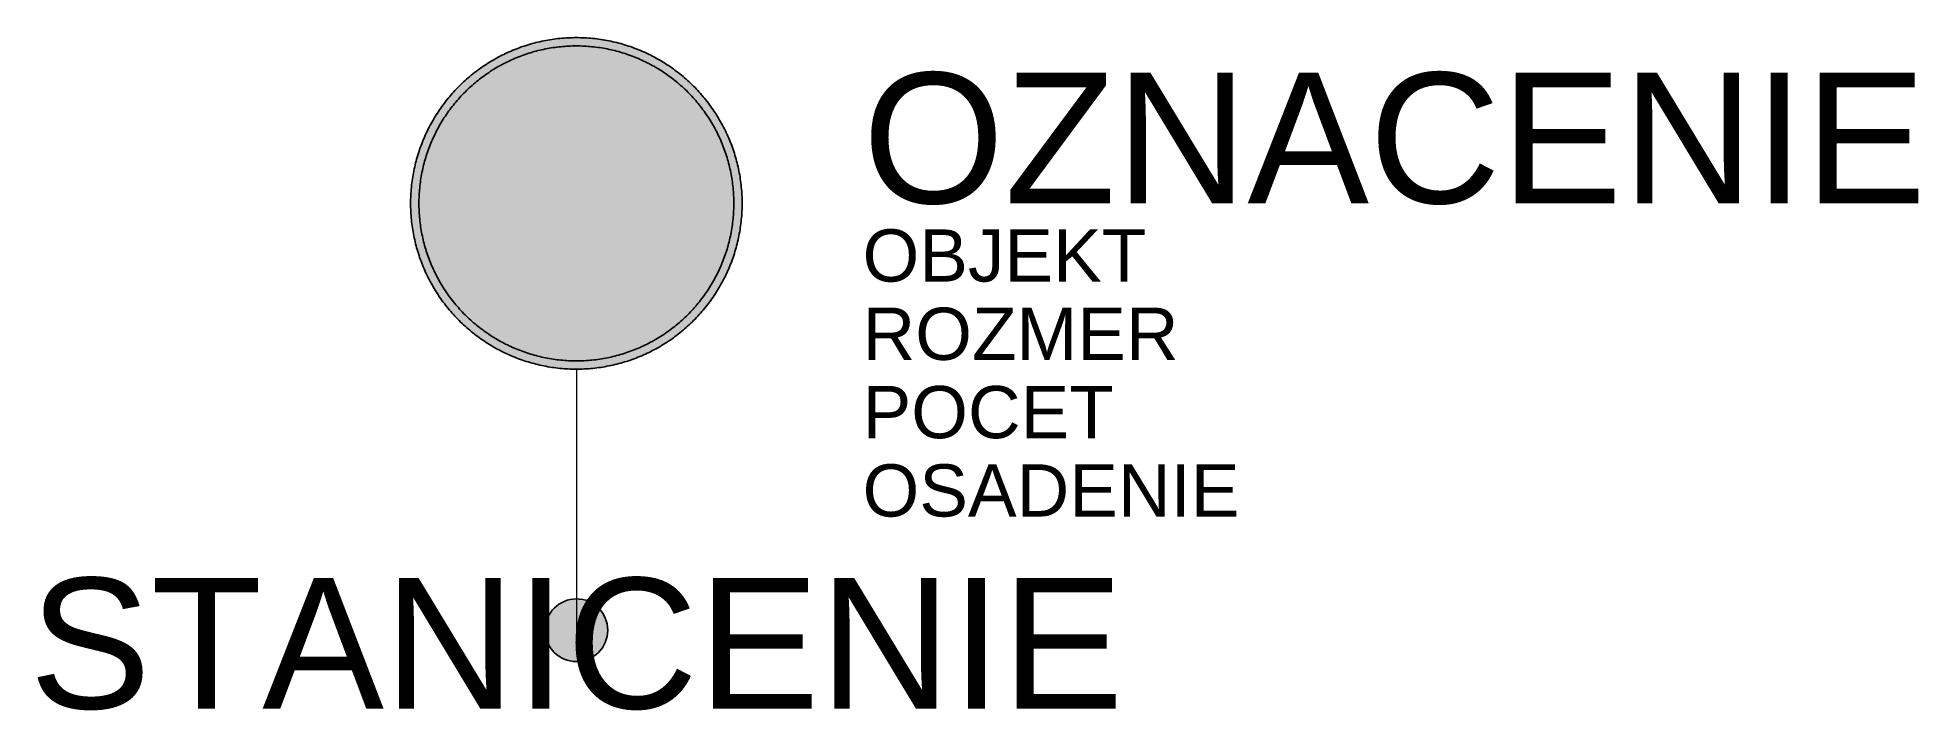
# Model space of a CAD drawing. Header units: metres. Extents: x -10.3 to 25.7, y -1.5 to 11.3.
import ezdxf
from ezdxf.enums import TextEntityAlignment as Align

# ---------------------------------------------------------------- set-up
doc = ezdxf.new("R2010")
doc.units = ezdxf.units.M
doc.layers.get('Defpoints').update_dxf_attribs({"color": 140, "lineweight": 5})
doc.styles.get("Standard").update_dxf_attribs({"font": 'arial.ttf'})

msp = doc.modelspace()

# ---------------------------------------------------------------- hatches: boundary and pattern name
at = {"true_color": 0xf1efea}
msp.add_hatch(color=7, dxfattribs=at).paths.add_polyline_path([(3.175017, 8.175008), (3.17472, 8.214422), (3.174033, 8.253818), (3.172815, 8.293136), (3.171063, 8.332379), (3.168852, 8.371622), (3.166185, 8.410712), (3.163062, 8.449805), (3.15948, 8.488742), (3.155364, 8.527679), (3.150792, 8.566466), (3.145689, 8.605175), (3.140202, 8.643809), (3.134181, 8.682365), (3.127704, 8.720771), (3.120771, 8.759099), (3.113379, 8.797277), (3.105531, 8.835377), (3.097224, 8.873324), (3.088461, 8.911118), (3.079242, 8.948837), (3.069564, 8.986481), (3.05943, 9.023894), (3.048762, 9.061232), (3.037713, 9.098342), (3.026283, 9.135374), (3.014319, 9.172256), (3.001899, 9.208907), (2.989098, 9.245483), (2.975763, 9.281831), (2.962047, 9.318104), (2.947872, 9.354146), (2.933319, 9.38996), (2.918307, 9.425621), (2.902839, 9.461129), (2.886912, 9.496487), (2.870529, 9.531539), (2.853765, 9.566516), (2.83662, 9.601187), (2.819019, 9.635705), (2.800959, 9.669995), (2.782518, 9.704132), (2.763621, 9.737966), (2.744265, 9.771644), (2.724606, 9.805097), (2.704413, 9.838244), (2.683917, 9.871238), (2.662962, 9.903929), (2.641548, 9.936467), (2.619756, 9.968699), (2.59758, 10.000703), (2.574951, 10.032401), (2.552013, 10.063871), (2.528544, 10.095113), (2.504769, 10.126052), (2.480538, 10.156685), (2.456001, 10.187087), (2.430933, 10.217264), (2.405556, 10.247057), (2.379801, 10.276622), (2.35359, 10.305884), (2.32707, 10.334915), (2.300097, 10.363568), (2.27274, 10.391912), (2.24508, 10.419956), (2.216961, 10.447691), (2.188617, 10.475048), (2.159964, 10.502021), (2.130933, 10.528541), (2.101671, 10.554752), (2.072106, 10.580507), (2.042313, 10.605884), (2.012136, 10.630877), (1.981734, 10.655489), (1.951101, 10.67972), (1.920162, 10.703495), (1.88892, 10.726889), (1.85745, 10.749902), (1.825674, 10.772531), (1.793748, 10.794707), (1.761516, 10.816499), (1.728978, 10.837913), (1.696287, 10.858868), (1.663293, 10.879364), (1.630146, 10.899557), (1.596693, 10.919294), (1.563015, 10.938572), (1.529181, 10.957469), (1.495044, 10.97591), (1.460754, 10.99397), (1.426236, 11.011571), (1.391565, 11.028794), (1.356588, 11.045558), (1.321536, 11.061863), (1.286178, 11.07779), (1.25067, 11.093258), (1.215009, 11.10827), (1.179117, 11.122901), (1.143075, 11.136998), (1.10688, 11.150789), (1.070532, 11.164049), (1.033956, 11.17685), (0.997305, 11.18927), (0.960423, 11.201234), (0.923391, 11.212739), (0.886206, 11.223788), (0.848943, 11.234381), (0.811452, 11.244515), (0.773886, 11.254193), (0.736167, 11.263412), (0.698373, 11.272253), (0.660348, 11.280557), (0.622326, 11.288405), (0.584073, 11.295797), (0.545745, 11.302733), (0.507339, 11.30921), (0.468858, 11.315153), (0.430224, 11.320715), (0.391515, 11.325743), (0.352653, 11.330315), (0.313791, 11.334431), (0.274854, 11.338088), (0.235761, 11.341214), (0.196596, 11.343881), (0.157428, 11.346089), (0.118185, 11.347766), (0.078789, 11.348984), (0.039396, 11.349746), (0, 11.349977), (-0.039471, 11.349746), (-0.078867, 11.348984), (-0.118188, 11.347766), (-0.157431, 11.346089), (-0.196674, 11.343881), (-0.235764, 11.341214), (-0.274854, 11.338088), (-0.313791, 11.334431), (-0.352731, 11.330315), (-0.391515, 11.325743), (-0.430227, 11.320715), (-0.468858, 11.315153), (-0.507417, 11.30921), (-0.54582, 11.302733), (-0.584151, 11.295797), (-0.622326, 11.288405), (-0.660426, 11.280557), (-0.698373, 11.272253), (-0.73617, 11.263412), (-0.773889, 11.254193), (-0.81153, 11.244515), (-0.848946, 11.234381), (-0.886284, 11.223788), (-0.923391, 11.212739), (-0.960426, 11.201234), (-0.997305, 11.18927), (-1.033959, 11.17685), (-1.070535, 11.164049), (-1.106883, 11.150789), (-1.143153, 11.136998), (-1.179195, 11.122901), (-1.215009, 11.10827), (-1.25067, 11.093258), (-1.286181, 11.07779), (-1.321536, 11.061863), (-1.356666, 11.045558), (-1.391565, 11.028794), (-1.426236, 11.011571), (-1.460754, 10.99397), (-1.495044, 10.97591), (-1.529181, 10.957469), (-1.563015, 10.938572), (-1.596696, 10.919294), (-1.630146, 10.899557), (-1.663293, 10.879364), (-1.69629, 10.858868), (-1.728978, 10.837913), (-1.761516, 10.816499), (-1.793748, 10.794707), (-1.825752, 10.772531), (-1.857453, 10.749902), (-1.888923, 10.726889), (-1.920165, 10.703495), (-1.951101, 10.67972), (-1.981734, 10.655489), (-2.012139, 10.630877), (-2.042313, 10.605884), (-2.072106, 10.580507), (-2.101674, 10.554752), (-2.130933, 10.528541), (-2.159967, 10.502021), (-2.188617, 10.475048), (-2.216964, 10.447691), (-2.24508, 10.419956), (-2.272743, 10.391912), (-2.300097, 10.363568), (-2.327073, 10.334915), (-2.35359, 10.305884), (-2.379804, 10.276622), (-2.405559, 10.247057), (-2.430933, 10.217264), (-2.455926, 10.187087), (-2.480538, 10.156685), (-2.504772, 10.126052), (-2.528544, 10.095113), (-2.551938, 10.063871), (-2.574951, 10.032401), (-2.597583, 10.000703), (-2.619756, 9.968699), (-2.641551, 9.936467), (-2.662962, 9.903929), (-2.683917, 9.871238), (-2.704416, 9.838244), (-2.724609, 9.805097), (-2.744343, 9.771644), (-2.763621, 9.737966), (-2.782521, 9.704132), (-2.800959, 9.669995), (-2.819019, 9.635705), (-2.836623, 9.601187), (-2.853843, 9.566516), (-2.870607, 9.531539), (-2.886915, 9.496487), (-2.902839, 9.461129), (-2.918307, 9.425621), (-2.933319, 9.38996), (-2.94795, 9.354146), (-2.962047, 9.318104), (-2.975838, 9.281831), (-2.989098, 9.245483), (-3.001899, 9.208907), (-3.014319, 9.172256), (-3.026283, 9.135374), (-3.037791, 9.098342), (-3.04884, 9.061232), (-3.05943, 9.023894), (-3.069564, 8.986481), (-3.079242, 8.948837), (-3.088464, 8.911118), (-3.097302, 8.873324), (-3.105609, 8.835377), (-3.113457, 8.797277), (-3.120849, 8.759099), (-3.127782, 8.720771), (-3.134259, 8.682365), (-3.140202, 8.643809), (-3.145764, 8.605175), (-3.150795, 8.566466), (-3.155367, 8.527679), (-3.15948, 8.488742), (-3.16314, 8.449805), (-3.166263, 8.410712), (-3.16893, 8.371622), (-3.171141, 8.332379), (-3.172815, 8.293136), (-3.174036, 8.253818), (-3.174798, 8.214422), (-3.175026, 8.174951), (-3.174798, 8.135555), (-3.174036, 8.096159), (-3.172815, 8.056763), (-3.171141, 8.01752), (-3.16893, 7.978355), (-3.166263, 7.939187), (-3.16314, 7.900097), (-3.15948, 7.86116), (-3.155367, 7.822298), (-3.150795, 7.783436), (-3.145764, 7.744724), (-3.140202, 7.706093), (-3.134259, 7.667612), (-3.127782, 7.629206), (-3.120849, 7.590878), (-3.113457, 7.552625), (-3.105609, 7.5146), (-3.097302, 7.476578), (-3.088464, 7.438781), (-3.079242, 7.401062), (-3.069564, 7.363496), (-3.05943, 7.326005), (-3.04884, 7.288745), (-3.037791, 7.25156), (-3.026283, 7.214525), (-3.014319, 7.177646), (-3.001899, 7.140992), (-2.989098, 7.104416), (-2.975838, 7.068068), (-2.962047, 7.031873), (-2.94795, 6.995831), (-2.933319, 6.959942), (-2.918307, 6.924281), (-2.902839, 6.88877), (-2.886915, 6.853415), (-2.870607, 6.818363), (-2.853843, 6.783386), (-2.836623, 6.748715), (-2.819019, 6.714197), (-2.800959, 6.679907), (-2.782521, 6.64577), (-2.763621, 6.611936), (-2.744343, 6.578255), (-2.724609, 6.544805), (-2.704416, 6.511658), (-2.683917, 6.478661), (-2.662962, 6.445973), (-2.641551, 6.413435), (-2.619756, 6.381203), (-2.597583, 6.349274), (-2.574951, 6.317498), (-2.551938, 6.286028), (-2.528544, 6.254786), (-2.504772, 6.22385), (-2.480538, 6.193217), (-2.455926, 6.162812), (-2.430933, 6.132638), (-2.405559, 6.102845), (-2.379804, 6.073277), (-2.35359, 6.044018), (-2.327073, 6.014984), (-2.300097, 5.986334), (-2.272743, 5.957987), (-2.24508, 5.929871), (-2.216964, 5.902208), (-2.188617, 5.874854), (-2.159967, 5.847878), (-2.130933, 5.821361), (-2.101674, 5.795147), (-2.072106, 5.769392), (-2.042313, 5.744018), (-2.012139, 5.718947), (-1.981734, 5.694413), (-1.951101, 5.670179), (-1.920165, 5.646407), (-1.888923, 5.622935), (-1.857453, 5.6), (-1.825752, 5.577368), (-1.793748, 5.555195), (-1.761516, 5.5334), (-1.728978, 5.511989), (-1.69629, 5.491034), (-1.663293, 5.470535), (-1.630146, 5.450342), (-1.596696, 5.430683), (-1.563015, 5.41133), (-1.529181, 5.39243), (-1.495044, 5.373992), (-1.460754, 5.355932), (-1.426236, 5.338328), (-1.391565, 5.321183), (-1.356666, 5.304419), (-1.321536, 5.288036), (-1.286181, 5.272112), (-1.25067, 5.256644), (-1.215009, 5.241632), (-1.179195, 5.227076), (-1.143153, 5.212904), (-1.106883, 5.199188), (-1.070535, 5.185853), (-1.033959, 5.173052), (-0.997305, 5.160632), (-0.960426, 5.148668), (-0.923391, 5.137238), (-0.886284, 5.126189), (-0.848946, 5.115521), (-0.81153, 5.105387), (-0.773889, 5.095709), (-0.73617, 5.086487), (-0.698373, 5.077724), (-0.660426, 5.06942), (-0.622326, 5.061572), (-0.584151, 5.05418), (-0.54582, 5.047244), (-0.507417, 5.040767), (-0.468858, 5.034749), (-0.430227, 5.029262), (-0.391515, 5.024156), (-0.352731, 5.019584), (-0.313791, 5.015471), (-0.274854, 5.011889), (-0.235764, 5.008763), (-0.196674, 5.006096), (-0.157431, 5.003888), (-0.118188, 5.002136), (-0.078867, 5.000915), (-0.039471, 5.000231), (0, 5), (0.039396, 5.000231), (0.078789, 5.000915), (0.118185, 5.002136), (0.157428, 5.003888), (0.196596, 5.006096), (0.235761, 5.008763), (0.274854, 5.011889), (0.313791, 5.015471), (0.352653, 5.019584), (0.391515, 5.024156), (0.430224, 5.029262), (0.468858, 5.034749), (0.507339, 5.040767), (0.545745, 5.047244), (0.584073, 5.05418), (0.622326, 5.061572), (0.660348, 5.06942), (0.698373, 5.077724), (0.736167, 5.086487), (0.773886, 5.095709), (0.811452, 5.105387), (0.848943, 5.115521), (0.886206, 5.126189), (0.923391, 5.137238), (0.960423, 5.148668), (0.997305, 5.160632), (1.033956, 5.173052), (1.070532, 5.185853), (1.10688, 5.199188), (1.143075, 5.212904), (1.179117, 5.227076), (1.215009, 5.241632), (1.25067, 5.256644), (1.286178, 5.272112), (1.321536, 5.288036), (1.356588, 5.304419), (1.391565, 5.321183), (1.426236, 5.338328), (1.460754, 5.355932), (1.495044, 5.373992), (1.529181, 5.39243), (1.563015, 5.41133), (1.596693, 5.430683), (1.630146, 5.450342), (1.663293, 5.470535), (1.696287, 5.491034), (1.728978, 5.511989), (1.761516, 5.5334), (1.793748, 5.555195), (1.825674, 5.577368), (1.85745, 5.6), (1.88892, 5.622935), (1.920162, 5.646407), (1.951101, 5.670179), (1.981734, 5.694413), (2.012136, 5.718947), (2.042313, 5.744018), (2.072106, 5.769392), (2.101671, 5.795147), (2.130933, 5.821361), (2.159964, 5.847878), (2.188617, 5.874854), (2.216961, 5.902208), (2.24508, 5.929871), (2.27274, 5.957987), (2.300097, 5.986334), (2.32707, 6.014984), (2.35359, 6.044018), (2.379801, 6.073277), (2.405556, 6.102845), (2.430933, 6.132638), (2.456001, 6.162812), (2.480538, 6.193217), (2.504769, 6.22385), (2.528544, 6.254786), (2.552013, 6.286028), (2.574951, 6.317498), (2.59758, 6.349274), (2.619756, 6.381203), (2.641548, 6.413435), (2.662962, 6.445973), (2.683917, 6.478661), (2.704413, 6.511658), (2.724606, 6.544805), (2.744265, 6.578255), (2.763621, 6.611936), (2.782518, 6.64577), (2.800959, 6.679907), (2.819019, 6.714197), (2.83662, 6.748715), (2.853765, 6.783386), (2.870529, 6.818363), (2.886912, 6.853415), (2.902839, 6.88877), (2.918307, 6.924281), (2.933319, 6.959942), (2.947872, 6.995831), (2.962047, 7.031873), (2.975763, 7.068068), (2.989098, 7.104416), (3.001899, 7.140992), (3.014319, 7.177646), (3.026283, 7.214525), (3.037713, 7.25156), (3.048762, 7.288745), (3.05943, 7.326005), (3.069564, 7.363496), (3.079242, 7.401062), (3.088461, 7.438781), (3.097224, 7.476578), (3.105531, 7.5146), (3.113379, 7.552625), (3.120771, 7.590878), (3.127704, 7.629206), (3.134181, 7.667612), (3.140202, 7.706093), (3.145689, 7.744724), (3.150792, 7.783436), (3.155364, 7.822298), (3.15948, 7.86116), (3.163062, 7.900097), (3.166185, 7.939187), (3.168852, 7.978355), (3.171063, 8.01752), (3.172815, 8.056763), (3.174033, 8.096159), (3.17472, 8.135555), (3.174948, 8.174951)])
at = {"true_color": 0x005b8c}
msp.add_hatch(color=146, dxfattribs=at).paths.add_polyline_path([(3.016266, 8.175008), (3.015996, 8.212442), (3.015309, 8.249855), (3.014166, 8.287193), (3.012489, 8.324531), (3.010434, 8.361794), (3.007917, 8.398979), (3.004947, 8.436089), (3.00144, 8.473121), (2.997555, 8.510003), (2.993211, 8.546882), (2.988411, 8.583686), (2.983152, 8.62034), (2.977515, 8.656991), (2.971341, 8.693492), (2.964789, 8.72984), (2.957778, 8.766185), (2.950311, 8.802305), (2.942385, 8.838425), (2.934081, 8.874314), (2.92524, 8.910203), (2.916096, 8.945867), (2.906421, 8.98145), (2.896362, 9.016883), (2.885847, 9.052166), (2.874948, 9.087368), (2.863596, 9.122345), (2.851785, 9.157244), (2.839593, 9.191993), (2.82702, 9.226511), (2.813988, 9.260954), (2.800503, 9.295166), (2.786634, 9.329228), (2.772384, 9.363137), (2.757678, 9.396818), (2.742591, 9.430421), (2.727045, 9.463721), (2.711118, 9.496943), (2.694813, 9.52994), (2.678049, 9.562706), (2.660904, 9.595319), (2.643378, 9.627704), (2.625471, 9.659861), (2.607105, 9.691787), (2.588361, 9.723563), (2.569236, 9.755111), (2.549727, 9.786428), (2.529762, 9.817517), (2.509494, 9.848378), (2.488767, 9.879011), (2.467737, 9.909416), (2.446248, 9.939515), (2.424378, 9.969461), (2.402127, 9.999101), (2.379573, 10.028516), (2.35656, 10.057625), (2.333166, 10.086503), (2.309469, 10.115156), (2.285313, 10.1435), (2.260854, 10.171544), (2.235936, 10.199357), (2.210715, 10.226939), (2.18511, 10.254143), (2.159127, 10.281119), (2.132838, 10.307789), (2.106168, 10.334078), (2.079192, 10.360061), (2.051988, 10.385666), (2.024406, 10.410887), (1.996593, 10.435727), (1.968549, 10.460264), (1.940205, 10.484345), (1.911552, 10.508117), (1.882674, 10.531511), (1.853565, 10.554524), (1.82415, 10.577078), (1.79451, 10.599329), (1.764564, 10.621199), (1.734465, 10.642688), (1.70406, 10.663718), (1.673427, 10.684445), (1.642566, 10.704713), (1.611477, 10.724678), (1.58016, 10.744187), (1.548612, 10.763312), (1.516836, 10.782056), (1.48491, 10.800422), (1.452675, 10.818329), (1.42029, 10.835855), (1.387755, 10.853), (1.354911, 10.869764), (1.321992, 10.886069), (1.28877, 10.901996), (1.25547, 10.917542), (1.221867, 10.932629), (1.188186, 10.947335), (1.154277, 10.961585), (1.120215, 10.975454), (1.085925, 10.988939), (1.05156, 11.001971), (1.016964, 11.014619), (0.982293, 11.026811), (0.947394, 11.038547), (0.912417, 11.049899), (0.877215, 11.060873), (0.841932, 11.071313), (0.806499, 11.081372), (0.770916, 11.091047), (0.735177, 11.100269), (0.699363, 11.109032), (0.663396, 11.117336), (0.627354, 11.125262), (0.591159, 11.132729), (0.554889, 11.13974), (0.518463, 11.14637), (0.481965, 11.152466), (0.445389, 11.158181), (0.408735, 11.163437), (0.371931, 11.16824), (0.335052, 11.172581), (0.298095, 11.176469), (0.26106, 11.179898), (0.22395, 11.182868), (0.186765, 11.18546), (0.14958, 11.187518), (0.112242, 11.189117), (0.074904, 11.19026), (0.037491, 11.191022), (0, 11.19125), (-0.037491, 11.191022), (-0.074904, 11.19026), (-0.112242, 11.189117), (-0.14958, 11.187518), (-0.186843, 11.18546), (-0.224028, 11.182868), (-0.261138, 11.179898), (-0.29817, 11.176469), (-0.335052, 11.172581), (-0.371934, 11.16824), (-0.408738, 11.163437), (-0.445389, 11.158181), (-0.482043, 11.152466), (-0.518541, 11.14637), (-0.554889, 11.13974), (-0.591237, 11.132729), (-0.627354, 11.125262), (-0.663474, 11.117336), (-0.699363, 11.109032), (-0.735255, 11.100269), (-0.770916, 11.091047), (-0.806502, 11.081372), (-0.841935, 11.071313), (-0.877215, 11.060873), (-0.91242, 11.049899), (-0.947394, 11.038547), (-0.982296, 11.026811), (-1.017042, 11.014619), (-1.05156, 11.001971), (-1.086003, 10.988939), (-1.120218, 10.975454), (-1.154277, 10.961585), (-1.188186, 10.947335), (-1.221867, 10.932629), (-1.255473, 10.917542), (-1.28877, 10.901996), (-1.321995, 10.886069), (-1.354989, 10.869764), (-1.387755, 10.853), (-1.420368, 10.835855), (-1.452753, 10.818329), (-1.48491, 10.800422), (-1.516839, 10.782056), (-1.548612, 10.763312), (-1.58016, 10.744187), (-1.611477, 10.724678), (-1.642569, 10.704713), (-1.67343, 10.684445), (-1.70406, 10.663718), (-1.734465, 10.642688), (-1.764564, 10.621199), (-1.79451, 10.599329), (-1.824153, 10.577078), (-1.853565, 10.554524), (-1.882674, 10.531511), (-1.911555, 10.508117), (-1.940205, 10.484345), (-1.968552, 10.460264), (-1.996593, 10.435727), (-2.024406, 10.410887), (-2.051991, 10.385666), (-2.079195, 10.360061), (-2.106168, 10.334078), (-2.132838, 10.307789), (-2.159127, 10.281119), (-2.185113, 10.254143), (-2.210715, 10.226939), (-2.235936, 10.199357), (-2.260779, 10.171544), (-2.285316, 10.1435), (-2.309394, 10.115156), (-2.333169, 10.086503), (-2.356563, 10.057625), (-2.379573, 10.028516), (-2.40213, 9.999101), (-2.424381, 9.969461), (-2.446248, 9.939515), (-2.467737, 9.909416), (-2.48877, 9.879011), (-2.509494, 9.848378), (-2.529765, 9.817517), (-2.54973, 9.786428), (-2.569236, 9.755111), (-2.588361, 9.723563), (-2.607108, 9.691787), (-2.625471, 9.659861), (-2.643378, 9.627704), (-2.660904, 9.595319), (-2.678049, 9.562706), (-2.694813, 9.52994), (-2.711121, 9.496943), (-2.727045, 9.463721), (-2.742591, 9.430421), (-2.757678, 9.396818), (-2.772384, 9.363137), (-2.786634, 9.329228), (-2.800503, 9.295166), (-2.813991, 9.260954), (-2.82702, 9.226511), (-2.839671, 9.191993), (-2.851863, 9.157244), (-2.863596, 9.122345), (-2.874951, 9.087368), (-2.885922, 9.052166), (-2.896362, 9.016883), (-2.906421, 8.98145), (-2.916099, 8.945867), (-2.925318, 8.910203), (-2.934081, 8.874314), (-2.942388, 8.838425), (-2.950311, 8.802305), (-2.957781, 8.766185), (-2.964789, 8.72984), (-2.971419, 8.693492), (-2.977515, 8.656991), (-2.98323, 8.62034), (-2.988489, 8.583686), (-2.993289, 8.546882), (-2.997633, 8.510003), (-3.001518, 8.473121), (-3.004947, 8.436089), (-3.00792, 8.398979), (-3.010509, 8.361794), (-3.012567, 8.324531), (-3.014169, 8.287193), (-3.015312, 8.249855), (-3.016074, 8.212442), (-3.016302, 8.174951), (-3.016074, 8.13746), (-3.015312, 8.100047), (-3.014169, 8.062709), (-3.012567, 8.025371), (-3.010509, 7.988183), (-3.00792, 7.950998), (-3.004947, 7.913888), (-3.001518, 7.876856), (-2.997633, 7.839899), (-2.993289, 7.803017), (-2.988489, 7.766213), (-2.98323, 7.729562), (-2.977515, 7.692986), (-2.971419, 7.656485), (-2.964789, 7.620062), (-2.957781, 7.583792), (-2.950311, 7.547597), (-2.942388, 7.511552), (-2.934081, 7.475588), (-2.925318, 7.439774), (-2.916099, 7.404035), (-2.906421, 7.368449), (-2.896362, 7.333016), (-2.885922, 7.297736), (-2.874951, 7.262531), (-2.863596, 7.227557), (-2.851863, 7.192655), (-2.839671, 7.157984), (-2.82702, 7.123391), (-2.813991, 7.089023), (-2.800503, 7.054733), (-2.786634, 7.020674), (-2.772384, 6.986765), (-2.757678, 6.953084), (-2.742591, 6.919478), (-2.727045, 6.886181), (-2.711121, 6.852956), (-2.694813, 6.820037), (-2.678049, 6.787196), (-2.660904, 6.754658), (-2.643378, 6.722273), (-2.625471, 6.690041), (-2.607108, 6.658112), (-2.588361, 6.626339), (-2.569236, 6.594791), (-2.54973, 6.563474), (-2.529765, 6.532382), (-2.509494, 6.501521), (-2.48877, 6.470891), (-2.467737, 6.440486), (-2.446248, 6.410387), (-2.424381, 6.380441), (-2.40213, 6.350798), (-2.379573, 6.321386), (-2.356563, 6.292277), (-2.333169, 6.263396), (-2.309394, 6.234746), (-2.285316, 6.206399), (-2.260779, 6.178358), (-2.235936, 6.150545), (-2.210715, 6.12296), (-2.185113, 6.095756), (-2.159127, 6.068783), (-2.132838, 6.042113), (-2.106168, 6.015824), (-2.079195, 5.989838), (-2.051991, 5.964236), (-2.024406, 5.939015), (-1.996593, 5.914097), (-1.968552, 5.889635), (-1.940205, 5.865482), (-1.911555, 5.841782), (-1.882674, 5.818388), (-1.853565, 5.795378), (-1.824153, 5.772821), (-1.79451, 5.75057), (-1.764564, 5.728703), (-1.734465, 5.707214), (-1.70406, 5.686181), (-1.67343, 5.665457), (-1.642569, 5.645186), (-1.611477, 5.625221), (-1.58016, 5.605715), (-1.548612, 5.58659), (-1.516839, 5.567843), (-1.48491, 5.54948), (-1.452753, 5.531573), (-1.420368, 5.514047), (-1.387755, 5.496902), (-1.354989, 5.480138), (-1.321995, 5.46383), (-1.28877, 5.447906), (-1.255473, 5.43236), (-1.221867, 5.417273), (-1.188186, 5.402567), (-1.154277, 5.388317), (-1.120218, 5.374448), (-1.086003, 5.36096), (-1.05156, 5.347931), (-1.017042, 5.335358), (-0.982296, 5.323166), (-0.947394, 5.311355), (-0.91242, 5.3), (-0.877215, 5.289104), (-0.841935, 5.278589), (-0.806502, 5.26853), (-0.770916, 5.258852), (-0.735255, 5.249708), (-0.699363, 5.24087), (-0.663474, 5.232563), (-0.627354, 5.22464), (-0.591237, 5.21717), (-0.554889, 5.210162), (-0.518541, 5.203607), (-0.482043, 5.197436), (-0.445389, 5.191796), (-0.408738, 5.18654), (-0.371934, 5.181737), (-0.335052, 5.177396), (-0.29817, 5.173508), (-0.261138, 5.170004), (-0.224028, 5.167031), (-0.186843, 5.164517), (-0.14958, 5.162459), (-0.112242, 5.160782), (-0.074904, 5.159639), (-0.037491, 5.158955), (0, 5.158727), (0.037491, 5.158955), (0.074904, 5.159639), (0.112242, 5.160782), (0.14958, 5.162459), (0.186765, 5.164517), (0.22395, 5.167031), (0.26106, 5.170004), (0.298095, 5.173508), (0.335052, 5.177396), (0.371931, 5.181737), (0.408735, 5.18654), (0.445389, 5.191796), (0.481965, 5.197436), (0.518463, 5.203607), (0.554889, 5.210162), (0.591159, 5.21717), (0.627354, 5.22464), (0.663396, 5.232563), (0.699363, 5.24087), (0.735177, 5.249708), (0.770916, 5.258852), (0.806499, 5.26853), (0.841932, 5.278589), (0.877215, 5.289104), (0.912417, 5.3), (0.947394, 5.311355), (0.982293, 5.323166), (1.016964, 5.335358), (1.05156, 5.347931), (1.085925, 5.36096), (1.120215, 5.374448), (1.154277, 5.388317), (1.188186, 5.402567), (1.221867, 5.417273), (1.25547, 5.43236), (1.28877, 5.447906), (1.321992, 5.46383), (1.354911, 5.480138), (1.387755, 5.496902), (1.42029, 5.514047), (1.452675, 5.531573), (1.48491, 5.54948), (1.516836, 5.567843), (1.548612, 5.58659), (1.58016, 5.605715), (1.611477, 5.625221), (1.642566, 5.645186), (1.673427, 5.665457), (1.70406, 5.686181), (1.734465, 5.707214), (1.764564, 5.728703), (1.79451, 5.75057), (1.82415, 5.772821), (1.853565, 5.795378), (1.882674, 5.818388), (1.911552, 5.841782), (1.940205, 5.865482), (1.968549, 5.889635), (1.996593, 5.914097), (2.024406, 5.939015), (2.051988, 5.964236), (2.079192, 5.989838), (2.106168, 6.015824), (2.132838, 6.042113), (2.159127, 6.068783), (2.18511, 6.095756), (2.210715, 6.12296), (2.235936, 6.150545), (2.260854, 6.178358), (2.285313, 6.206399), (2.309469, 6.234746), (2.333166, 6.263396), (2.35656, 6.292277), (2.379573, 6.321386), (2.402127, 6.350798), (2.424378, 6.380441), (2.446248, 6.410387), (2.467737, 6.440486), (2.488767, 6.470891), (2.509494, 6.501521), (2.529762, 6.532382), (2.549727, 6.563474), (2.569236, 6.594791), (2.588361, 6.626339), (2.607105, 6.658112), (2.625471, 6.690041), (2.643378, 6.722273), (2.660904, 6.754658), (2.678049, 6.787196), (2.694813, 6.820037), (2.711118, 6.852956), (2.727045, 6.886181), (2.742591, 6.919478), (2.757678, 6.953084), (2.772384, 6.986765), (2.786634, 7.020674), (2.800503, 7.054733), (2.813988, 7.089023), (2.82702, 7.123391), (2.839593, 7.157984), (2.851785, 7.192655), (2.863596, 7.227557), (2.874948, 7.262531), (2.885847, 7.297736), (2.896362, 7.333016), (2.906421, 7.368449), (2.916096, 7.404035), (2.92524, 7.439774), (2.934081, 7.475588), (2.942385, 7.511552), (2.950311, 7.547597), (2.957778, 7.583792), (2.964789, 7.620062), (2.971341, 7.656485), (2.977515, 7.692986), (2.983152, 7.729562), (2.988411, 7.766213), (2.993211, 7.803017), (2.997555, 7.839899), (3.00144, 7.876856), (3.004947, 7.913888), (3.007917, 7.950998), (3.010434, 7.988183), (3.012489, 8.025371), (3.014166, 8.062709), (3.015309, 8.100047), (3.015996, 8.13746), (3.016224, 8.174951)])
at = {"true_color": 0xf1efea}
h = msp.add_hatch(color=7, dxfattribs=at)
h.paths.add_polyline_path([(-0.650859, 8.96876), (-0.492108, 8.96876), (-0.492108, 8.413133), (-0.492177, 8.411018), (-0.492252, 8.409038), (-0.492405, 8.40698), (-0.492558, 8.404997), (-0.492786, 8.403017), (-0.493092, 8.401037), (-0.493395, 8.399054), (-0.493776, 8.397074), (-0.494157, 8.395169), (-0.494616, 8.393264), (-0.495147, 8.391359), (-0.495681, 8.389454), (-0.49629, 8.387624), (-0.496977, 8.385797), (-0.497664, 8.383967), (-0.498348, 8.382215), (-0.499188, 8.380385), (-0.49995, 8.378633), (-0.500787, 8.376956), (-0.501702, 8.375279), (-0.502692, 8.373605), (-0.503607, 8.371928), (-0.504672, 8.370326), (-0.505665, 8.368727), (-0.506808, 8.367128), (-0.507873, 8.365604), (-0.509094, 8.36408), (-0.510237, 8.362631), (-0.511455, 8.361107), (-0.512751, 8.359736), (-0.514047, 8.358287), (-0.515418, 8.356991), (-0.516714, 8.35562), (-0.51816, 8.354324), (-0.519531, 8.353031), (-0.521055, 8.35181), (-0.522504, 8.350667), (-0.524028, 8.349449), (-0.525552, 8.348381), (-0.527151, 8.347238), (-0.528753, 8.346248), (-0.530352, 8.34518), (-0.532029, 8.344268), (-0.533706, 8.343275), (-0.535383, 8.342363), (-0.537057, 8.341523), (-0.538812, 8.340761), (-0.540639, 8.339924), (-0.542391, 8.339237), (-0.544221, 8.338553), (-0.546051, 8.337866), (-0.547878, 8.337257), (-0.549783, 8.336723), (-0.551688, 8.336189), (-0.553593, 8.335733), (-0.555498, 8.335352), (-0.557481, 8.334971), (-0.559461, 8.334665), (-0.561441, 8.334362), (-0.563424, 8.334131), (-0.565404, 8.333981), (-0.567462, 8.333828), (-0.569442, 8.33375), (-0.5715, 8.33375), (-0.573558, 8.33375), (-0.575616, 8.333828), (-0.577596, 8.333981), (-0.579654, 8.334131), (-0.581634, 8.334362), (-0.583617, 8.334665), (-0.585597, 8.334971), (-0.587502, 8.335352), (-0.589407, 8.335733), (-0.59139, 8.336189), (-0.593217, 8.336723), (-0.595122, 8.337257), (-0.596952, 8.337866), (-0.598779, 8.338553), (-0.600609, 8.339237), (-0.602439, 8.339924), (-0.604191, 8.340761), (-0.605943, 8.341523), (-0.60762, 8.342363), (-0.609372, 8.343275), (-0.611049, 8.344268), (-0.612648, 8.34518), (-0.614325, 8.346248), (-0.615924, 8.347238), (-0.617448, 8.348381), (-0.618972, 8.349449), (-0.620496, 8.350667), (-0.62202, 8.35181), (-0.623469, 8.353031), (-0.624918, 8.354324), (-0.626289, 8.35562), (-0.62766, 8.356991), (-0.628956, 8.358287), (-0.630252, 8.359736), (-0.631545, 8.361107), (-0.632766, 8.362631), (-0.633984, 8.36408), (-0.635127, 8.365604), (-0.63627, 8.367128), (-0.637338, 8.368727), (-0.638403, 8.370326), (-0.639396, 8.371928), (-0.640386, 8.373605), (-0.641301, 8.375279), (-0.642213, 8.376956), (-0.643053, 8.378633), (-0.64389, 8.380385), (-0.644652, 8.382215), (-0.645414, 8.383967), (-0.646101, 8.385797), (-0.64671, 8.387624), (-0.647319, 8.389454), (-0.647853, 8.391359), (-0.648387, 8.393264), (-0.648843, 8.395169), (-0.649302, 8.397074), (-0.649683, 8.399054), (-0.649986, 8.401037), (-0.650292, 8.403017), (-0.65052, 8.404997), (-0.650673, 8.40698), (-0.650826, 8.409038), (-0.650901, 8.411018), (-0.650901, 8.413076)])
h.paths.add_polyline_path([(-0.439191, 8.96876), (-0.280443, 8.96876), (-0.280443, 8.254385), (-0.280494, 8.252294), (-0.280569, 8.250236), (-0.280722, 8.248256), (-0.280875, 8.246198), (-0.281103, 8.244215), (-0.281406, 8.242235), (-0.281712, 8.240255), (-0.282093, 8.23835), (-0.282474, 8.236445), (-0.283008, 8.234462), (-0.283464, 8.232635), (-0.284073, 8.23073), (-0.284685, 8.2289), (-0.285294, 8.22707), (-0.285978, 8.225243), (-0.28674, 8.223413), (-0.287502, 8.221661), (-0.288264, 8.219909), (-0.289179, 8.218232), (-0.290019, 8.21648), (-0.291009, 8.214803), (-0.291999, 8.213204), (-0.292989, 8.211527), (-0.294057, 8.209925), (-0.295122, 8.208401), (-0.296265, 8.206877), (-0.297408, 8.205353), (-0.298629, 8.203829), (-0.299847, 8.202383), (-0.301068, 8.200934), (-0.302361, 8.199563), (-0.303735, 8.198192), (-0.305106, 8.196896), (-0.306477, 8.1956), (-0.307926, 8.194304), (-0.309372, 8.193086), (-0.310821, 8.191868), (-0.312345, 8.190725), (-0.313869, 8.189582), (-0.315468, 8.188514), (-0.31707, 8.187446), (-0.318669, 8.186456), (-0.320346, 8.185466), (-0.322023, 8.184551), (-0.323697, 8.183636), (-0.325452, 8.182799), (-0.327204, 8.181962), (-0.328956, 8.1812), (-0.330708, 8.180438), (-0.332538, 8.179751), (-0.334365, 8.179142), (-0.33627, 8.178533), (-0.3381, 8.177999), (-0.340005, 8.177465), (-0.34191, 8.177009), (-0.343815, 8.17655), (-0.345795, 8.176247), (-0.347778, 8.175866), (-0.349758, 8.175635), (-0.351741, 8.175407), (-0.353721, 8.175179), (-0.355779, 8.175104), (-0.357837, 8.175026), (-0.359817, 8.174951), (-0.361875, 8.175026), (-0.363933, 8.175104), (-0.365988, 8.175179), (-0.367971, 8.175407), (-0.369951, 8.175635), (-0.371934, 8.175866), (-0.373914, 8.176247), (-0.375819, 8.17655), (-0.377799, 8.177009), (-0.379704, 8.177465), (-0.381609, 8.177999), (-0.383439, 8.178533), (-0.385269, 8.179142), (-0.387174, 8.179751), (-0.388926, 8.180438), (-0.390753, 8.1812), (-0.392508, 8.181962), (-0.39426, 8.182799), (-0.396012, 8.183636), (-0.397689, 8.184551), (-0.399366, 8.185466), (-0.40104, 8.186456), (-0.402642, 8.187446), (-0.404241, 8.188514), (-0.405765, 8.189582), (-0.407367, 8.190725), (-0.408813, 8.191868), (-0.410337, 8.193086), (-0.411786, 8.194304), (-0.413232, 8.1956), (-0.414606, 8.196896), (-0.415977, 8.198192), (-0.417273, 8.199563), (-0.418566, 8.200934), (-0.419862, 8.202383), (-0.421083, 8.203829), (-0.422301, 8.205353), (-0.423444, 8.206877), (-0.424587, 8.208401), (-0.425655, 8.209925), (-0.42672, 8.211527), (-0.42771, 8.213204), (-0.428703, 8.214803), (-0.429615, 8.21648), (-0.43053, 8.218232), (-0.43137, 8.219909), (-0.432207, 8.221661), (-0.432969, 8.223413), (-0.433731, 8.225243), (-0.434418, 8.22707), (-0.435027, 8.2289), (-0.435636, 8.23073), (-0.436245, 8.232635), (-0.436704, 8.234462), (-0.43716, 8.236445), (-0.437616, 8.23835), (-0.437997, 8.240255), (-0.438303, 8.242235), (-0.438609, 8.244215), (-0.438837, 8.246198), (-0.43899, 8.248256), (-0.43914, 8.250236), (-0.439218, 8.252294), (-0.439218, 8.254352)], flags=16)
edge = h.paths.add_edge_path(flags=16)
edge.add_line((-0.994776, 9.021677), (-0.993345, 9.031133))
edge.add_line((-0.993345, 9.031133), (-0.991821, 9.040583))
edge.add_line((-0.991821, 9.040583), (-0.990144, 9.05003))
edge.add_line((-0.990144, 9.05003), (-0.988467, 9.05948))
edge.add_line((-0.988467, 9.05948), (-0.986637, 9.068852))
edge.add_line((-0.986637, 9.068852), (-0.984732, 9.078302))
edge.add_line((-0.984732, 9.078302), (-0.982827, 9.087674))
edge.add_line((-0.982827, 9.087674), (-0.980772, 9.096971))
edge.add_line((-0.980772, 9.096971), (-0.978636, 9.106268))
edge.add_line((-0.978636, 9.106268), (-0.976428, 9.115562))
edge.add_line((-0.976428, 9.115562), (-0.974064, 9.124859))
edge.add_line((-0.974064, 9.124859), (-0.971703, 9.134081))
edge.add_line((-0.971703, 9.134081), (-0.969264, 9.1433))
edge.add_line((-0.969264, 9.1433), (-0.96675, 9.152519))
edge.add_line((-0.96675, 9.152519), (-0.964083, 9.161663))
edge.add_line((-0.964083, 9.161663), (-0.961416, 9.170807))
edge.add_line((-0.961416, 9.170807), (-0.958596, 9.179951))
edge.add_line((-0.958596, 9.179951), (-0.955776, 9.18902))
edge.add_line((-0.955776, 9.18902), (-0.952806, 9.198089))
edge.add_line((-0.952806, 9.198089), (-0.949758, 9.207155))
edge.add_line((-0.949758, 9.207155), (-0.94671, 9.216146))
edge.add_line((-0.94671, 9.216146), (-0.943509, 9.225062))
edge.add_line((-0.943509, 9.225062), (-0.940233, 9.234053))
edge.add_line((-0.940233, 9.234053), (-0.936879, 9.242969))
edge.add_line((-0.936879, 9.242969), (-0.93345, 9.25181))
edge.add_line((-0.93345, 9.25181), (-0.930021, 9.260648))
edge.add_line((-0.930021, 9.260648), (-0.926439, 9.269486))
edge.add_line((-0.926439, 9.269486), (-0.922782, 9.278249))
edge.add_line((-0.922782, 9.278249), (-0.91905, 9.287012))
edge.add_line((-0.91905, 9.287012), (-0.91524, 9.2957))
edge.add_line((-0.91524, 9.2957), (-0.911352, 9.304388))
edge.add_line((-0.911352, 9.304388), (-0.907389, 9.313073))
edge.add_line((-0.907389, 9.313073), (-0.903351, 9.321683))
edge.add_line((-0.903351, 9.321683), (-0.899238, 9.330218))
edge.add_line((-0.899238, 9.330218), (-0.895047, 9.338753))
edge.add_line((-0.895047, 9.338753), (-0.890778, 9.347288))
edge.add_line((-0.890778, 9.347288), (-0.886434, 9.355745))
edge.add_line((-0.886434, 9.355745), (-0.882015, 9.364127))
edge.add_line((-0.882015, 9.364127), (-0.877521, 9.372509))
edge.add_line((-0.877521, 9.372509), (-0.872949, 9.380891))
edge.add_line((-0.872949, 9.380891), (-0.868299, 9.389198))
edge.add_line((-0.868299, 9.389198), (-0.863574, 9.397427))
edge.add_line((-0.863574, 9.397427), (-0.858774, 9.405656))
edge.add_line((-0.858774, 9.405656), (-0.853899, 9.41381))
edge.add_line((-0.853899, 9.41381), (-0.849021, 9.421964))
edge.add_line((-0.849021, 9.421964), (-0.843993, 9.430118))
edge.add_line((-0.843993, 9.430118), (-0.838887, 9.438119))
edge.add_line((-0.838887, 9.438119), (-0.833706, 9.446195))
edge.add_line((-0.833706, 9.446195), (-0.828522, 9.454121))
edge.add_line((-0.828522, 9.454121), (-0.823188, 9.462044))
edge.add_line((-0.823188, 9.462044), (-0.817779, 9.46997))
edge.add_line((-0.817779, 9.46997), (-0.81237, 9.477743))
edge.add_line((-0.81237, 9.477743), (-0.806805, 9.485591))
edge.add_line((-0.806805, 9.485591), (-0.801243, 9.493286))
edge.add_line((-0.801243, 9.493286), (-0.795606, 9.500984))
edge.add_line((-0.795606, 9.500984), (-0.789813, 9.508679))
edge.add_line((-0.789813, 9.508679), (-0.784023, 9.516224))
edge.add_line((-0.784023, 9.516224), (-0.778155, 9.523766))
edge.add_line((-0.778155, 9.523766), (-0.772212, 9.531311))
edge.add_line((-0.772212, 9.531311), (-0.766191, 9.538778))
edge.add_line((-0.766191, 9.538778), (-0.760095, 9.54617))
edge.add_line((-0.760095, 9.54617), (-0.753924, 9.553484))
edge.add_line((-0.753924, 9.553484), (-0.74775, 9.560801))
edge.add_line((-0.74775, 9.560801), (-0.741426, 9.56804))
edge.add_line((-0.741426, 9.56804), (-0.741432, 9.568115))
edge.add_line((-0.741432, 9.568115), (-0.744321, 9.571238))
edge.add_line((-0.744321, 9.571238), (-0.747066, 9.574517))
edge.add_line((-0.747066, 9.574517), (-0.749886, 9.577793))
edge.add_line((-0.749886, 9.577793), (-0.752553, 9.581069))
edge.add_line((-0.752553, 9.581069), (-0.75522, 9.584345))
edge.add_line((-0.75522, 9.584345), (-0.757887, 9.587699))
edge.add_line((-0.757887, 9.587699), (-0.760476, 9.59105))
edge.add_line((-0.760476, 9.59105), (-0.76299, 9.594479))
edge.add_line((-0.76299, 9.594479), (-0.765507, 9.597908))
edge.add_line((-0.765507, 9.597908), (-0.768021, 9.601337))
edge.add_line((-0.768021, 9.601337), (-0.77046, 9.604844))
edge.add_line((-0.77046, 9.604844), (-0.772821, 9.608348))
edge.add_line((-0.772821, 9.608348), (-0.775182, 9.611855))
edge.add_line((-0.775182, 9.611855), (-0.777468, 9.615359))
edge.add_line((-0.777468, 9.615359), (-0.779754, 9.618941))
edge.add_line((-0.779754, 9.618941), (-0.781965, 9.622523))
edge.add_line((-0.781965, 9.622523), (-0.784098, 9.62618))
edge.add_line((-0.784098, 9.62618), (-0.786231, 9.629837))
edge.add_line((-0.786231, 9.629837), (-0.788367, 9.633494))
edge.add_line((-0.788367, 9.633494), (-0.790422, 9.637151))
edge.add_line((-0.790422, 9.637151), (-0.792405, 9.640886))
edge.add_line((-0.792405, 9.640886), (-0.794385, 9.644621))
edge.add_line((-0.794385, 9.644621), (-0.79629, 9.648353))
edge.add_line((-0.79629, 9.648353), (-0.798195, 9.652163))
edge.add_line((-0.798195, 9.652163), (-0.800025, 9.655898))
edge.add_line((-0.800025, 9.655898), (-0.801777, 9.659708))
edge.add_line((-0.801777, 9.659708), (-0.803529, 9.663593))
edge.add_line((-0.803529, 9.663593), (-0.805281, 9.667403))
edge.add_line((-0.805281, 9.667403), (-0.806883, 9.671291))
edge.add_line((-0.806883, 9.671291), (-0.80856, 9.675176))
edge.add_line((-0.80856, 9.675176), (-0.810084, 9.679061))
edge.add_line((-0.810084, 9.679061), (-0.811608, 9.683024))
edge.add_line((-0.811608, 9.683024), (-0.813132, 9.686912))
edge.add_line((-0.813132, 9.686912), (-0.814578, 9.690872))
edge.add_line((-0.814578, 9.690872), (-0.815949, 9.694835))
edge.add_line((-0.815949, 9.694835), (-0.817245, 9.698873))
edge.add_line((-0.817245, 9.698873), (-0.818616, 9.702836))
edge.add_line((-0.818616, 9.702836), (-0.819837, 9.706874))
edge.add_line((-0.819837, 9.706874), (-0.821055, 9.710915))
edge.add_line((-0.821055, 9.710915), (-0.822198, 9.714953))
edge.add_line((-0.822198, 9.714953), (-0.823341, 9.718991))
edge.add_line((-0.823341, 9.718991), (-0.824409, 9.723107))
edge.add_line((-0.824409, 9.723107), (-0.825474, 9.727145))
edge.add_line((-0.825474, 9.727145), (-0.826389, 9.731258))
edge.add_line((-0.826389, 9.731258), (-0.827379, 9.735374))
edge.add_line((-0.827379, 9.735374), (-0.828219, 9.73949))
edge.add_line((-0.828219, 9.73949), (-0.829056, 9.743681))
edge.add_line((-0.829056, 9.743681), (-0.829896, 9.747794))
edge.add_line((-0.829896, 9.747794), (-0.830658, 9.751985))
edge.add_line((-0.830658, 9.751985), (-0.831342, 9.756101))
edge.add_line((-0.831342, 9.756101), (-0.831951, 9.760292))
edge.add_line((-0.831951, 9.760292), (-0.832563, 9.764483))
edge.add_line((-0.832563, 9.764483), (-0.833172, 9.768674))
edge.add_line((-0.833172, 9.768674), (-0.833628, 9.772865))
edge.add_line((-0.833628, 9.772865), (-0.834087, 9.777131))
edge.add_line((-0.834087, 9.777131), (-0.834543, 9.781322))
edge.add_line((-0.834543, 9.781322), (-0.834924, 9.785591))
edge.add_line((-0.834924, 9.785591), (-0.83523, 9.789782))
edge.add_line((-0.83523, 9.789782), (-0.835458, 9.794048))
edge.add_line((-0.835458, 9.794048), (-0.835686, 9.798314))
edge.add_line((-0.835686, 9.798314), (-0.835914, 9.802583))
edge.add_line((-0.835914, 9.802583), (-0.835992, 9.806849))
edge.add_line((-0.835992, 9.806849), (-0.836067, 9.811118))
edge.add_line((-0.836067, 9.811118), (-0.836142, 9.815384))
edge.add_line((-0.836142, 9.815384), (-0.836067, 10.027094))
edge.add_line((-0.836067, 10.027094), (-0.835992, 10.036592))
edge.add_line((-0.835992, 10.036592), (-0.835611, 10.046117))
edge.add_line((-0.835611, 10.046117), (-0.834999, 10.055567))
edge.add_line((-0.834999, 10.055567), (-0.834162, 10.064939))
edge.add_line((-0.834162, 10.064939), (-0.833094, 10.074236))
edge.add_line((-0.833094, 10.074236), (-0.831801, 10.083455))
edge.add_line((-0.831801, 10.083455), (-0.830352, 10.092599))
edge.add_line((-0.830352, 10.092599), (-0.8286, 10.101668))
edge.add_line((-0.8286, 10.101668), (-0.826617, 10.110734))
edge.add_line((-0.826617, 10.110734), (-0.824409, 10.11965))
edge.add_line((-0.824409, 10.11965), (-0.822045, 10.128491))
edge.add_line((-0.822045, 10.128491), (-0.819456, 10.137176))
edge.add_line((-0.819456, 10.137176), (-0.816636, 10.145864))
edge.add_line((-0.816636, 10.145864), (-0.813588, 10.154399))
edge.add_line((-0.813588, 10.154399), (-0.810387, 10.162856))
edge.add_line((-0.810387, 10.162856), (-0.806958, 10.171238))
edge.add_line((-0.806958, 10.171238), (-0.803376, 10.179467))
edge.add_line((-0.803376, 10.179467), (-0.799566, 10.187621))
edge.add_line((-0.799566, 10.187621), (-0.795606, 10.195697))
edge.add_line((-0.795606, 10.195697), (-0.791415, 10.203623))
edge.add_line((-0.791415, 10.203623), (-0.786993, 10.211396))
edge.add_line((-0.786993, 10.211396), (-0.782499, 10.219091))
edge.add_line((-0.782499, 10.219091), (-0.777774, 10.226711))
edge.add_line((-0.777774, 10.226711), (-0.772821, 10.234178))
edge.add_line((-0.772821, 10.234178), (-0.767793, 10.241495))
edge.add_line((-0.767793, 10.241495), (-0.762534, 10.248656))
edge.add_line((-0.762534, 10.248656), (-0.757125, 10.255745))
edge.add_line((-0.757125, 10.255745), (-0.751485, 10.262678))
edge.add_line((-0.751485, 10.262678), (-0.74577, 10.269461))
edge.add_line((-0.74577, 10.269461), (-0.739902, 10.276088))
edge.add_line((-0.739902, 10.276088), (-0.733806, 10.282643))
edge.add_line((-0.733806, 10.282643), (-0.727635, 10.288967))
edge.add_line((-0.727635, 10.288967), (-0.721233, 10.295216))
edge.add_line((-0.721233, 10.295216), (-0.714756, 10.301234))
edge.add_line((-0.714756, 10.301234), (-0.708126, 10.307102))
edge.add_line((-0.708126, 10.307102), (-0.701268, 10.312895))
edge.add_line((-0.701268, 10.312895), (-0.694335, 10.318457))
edge.add_line((-0.694335, 10.318457), (-0.687324, 10.323866))
edge.add_line((-0.687324, 10.323866), (-0.680085, 10.329125))
edge.add_line((-0.680085, 10.329125), (-0.672771, 10.334231))
edge.add_line((-0.672771, 10.334231), (-0.665304, 10.339106))
edge.add_line((-0.665304, 10.339106), (-0.657759, 10.343831))
edge.add_line((-0.657759, 10.343831), (-0.650064, 10.348403))
edge.add_line((-0.650064, 10.348403), (-0.642213, 10.352747))
edge.add_line((-0.642213, 10.352747), (-0.63429, 10.356938))
edge.add_line((-0.63429, 10.356938), (-0.626289, 10.360976))
edge.add_line((-0.626289, 10.360976), (-0.618135, 10.364711))
edge.add_line((-0.618135, 10.364711), (-0.609828, 10.368368))
edge.add_line((-0.609828, 10.368368), (-0.601524, 10.371797))
edge.add_line((-0.601524, 10.371797), (-0.593064, 10.374998))
edge.add_line((-0.593064, 10.374998), (-0.584454, 10.378046))
edge.add_line((-0.584454, 10.378046), (-0.575844, 10.380788))
edge.add_line((-0.575844, 10.380788), (-0.567081, 10.383455))
edge.add_line((-0.567081, 10.383455), (-0.558243, 10.385816))
edge.add_line((-0.558243, 10.385816), (-0.549327, 10.387952))
edge.add_line((-0.549327, 10.387952), (-0.540336, 10.389932))
edge.add_line((-0.540336, 10.389932), (-0.531267, 10.391684))
edge.add_line((-0.531267, 10.391684), (-0.522123, 10.393208))
edge.add_line((-0.522123, 10.393208), (-0.512826, 10.394504))
edge.add_line((-0.512826, 10.394504), (-0.503529, 10.395572))
edge.add_line((-0.503529, 10.395572), (-0.494157, 10.396409))
edge.add_line((-0.494157, 10.396409), (-0.484785, 10.397018))
edge.add_line((-0.484785, 10.397018), (-0.47526, 10.397324))
edge.add_line((-0.47526, 10.397324), (-0.46566, 10.397477))
edge.add_line((-0.46566, 10.397477), (-0.459258, 10.397399))
edge.add_line((-0.459258, 10.397399), (-0.452781, 10.397246))
edge.add_line((-0.452781, 10.397246), (-0.446304, 10.396943))
edge.add_line((-0.446304, 10.396943), (-0.439902, 10.396562))
edge.add_line((-0.439902, 10.396562), (-0.433578, 10.396103))
edge.add_line((-0.433578, 10.396103), (-0.427179, 10.395494))
edge.add_line((-0.427179, 10.395494), (-0.420852, 10.394732))
edge.add_line((-0.420852, 10.394732), (-0.414528, 10.393895))
edge.add_line((-0.414528, 10.393895), (-0.408204, 10.39298))
edge.add_line((-0.408204, 10.39298), (-0.401955, 10.39199))
edge.add_line((-0.401955, 10.39199), (-0.395706, 10.390847))
edge.add_line((-0.395706, 10.390847), (-0.389535, 10.389551))
edge.add_line((-0.389535, 10.389551), (-0.383364, 10.38818))
edge.add_line((-0.383364, 10.38818), (-0.37719, 10.386731))
edge.add_line((-0.37719, 10.386731), (-0.371094, 10.385207))
edge.add_line((-0.371094, 10.385207), (-0.364998, 10.38353))
edge.add_line((-0.364998, 10.38353), (-0.35898, 10.381778))
edge.add_line((-0.35898, 10.381778), (-0.352959, 10.379951))
edge.add_line((-0.352959, 10.379951), (-0.347016, 10.377968))
edge.add_line((-0.347016, 10.377968), (-0.341073, 10.37591))
edge.add_line((-0.341073, 10.37591), (-0.335205, 10.373702))
edge.add_line((-0.335205, 10.373702), (-0.329412, 10.371491))
edge.add_line((-0.329412, 10.371491), (-0.323547, 10.36913))
edge.add_line((-0.323547, 10.36913), (-0.317832, 10.366691))
edge.add_line((-0.317832, 10.366691), (-0.312117, 10.364099))
edge.add_line((-0.312117, 10.364099), (-0.306477, 10.36151))
edge.add_line((-0.306477, 10.36151), (-0.300837, 10.358765))
edge.add_line((-0.300837, 10.358765), (-0.295275, 10.355948))
edge.add_line((-0.295275, 10.355948), (-0.289713, 10.35305))
edge.add_line((-0.289713, 10.35305), (-0.284304, 10.350002))
edge.add_line((-0.284304, 10.350002), (-0.278892, 10.346879))
edge.add_line((-0.278892, 10.346879), (-0.273483, 10.343678))
edge.add_line((-0.273483, 10.343678), (-0.268224, 10.340402))
edge.add_line((-0.268224, 10.340402), (-0.262968, 10.337048))
edge.add_line((-0.262968, 10.337048), (-0.257784, 10.333619))
edge.add_line((-0.257784, 10.333619), (-0.252603, 10.33004))
edge.add_line((-0.252603, 10.33004), (-0.247575, 10.32638))
edge.add_line((-0.247575, 10.32638), (-0.242544, 10.322723))
edge.add_line((-0.242544, 10.322723), (-0.237591, 10.318913))
edge.add_line((-0.237591, 10.318913), (-0.232638, 10.315028))
edge.add_line((-0.232638, 10.315028), (-0.227838, 10.31099))
edge.add_line((-0.227838, 10.31099), (-0.223113, 10.306949))
edge.add_line((-0.223113, 10.306949), (-0.218391, 10.302836))
edge.add_line((-0.218391, 10.302836), (-0.213741, 10.298567))
edge.add_line((-0.213741, 10.298567), (-0.209169, 10.294301))
edge.add_line((-0.209169, 10.294301), (-0.204675, 10.289882))
edge.add_line((-0.204675, 10.289882), (-0.200253, 10.285463))
edge.add_line((-0.200253, 10.285463), (-0.195912, 10.280891))
edge.add_line((-0.195912, 10.280891), (-0.191643, 10.276319))
edge.add_line((-0.191643, 10.276319), (-0.187452, 10.271594))
edge.add_line((-0.187452, 10.271594), (-0.183339, 10.266794))
edge.add_line((-0.183339, 10.266794), (-0.179298, 10.261991))
edge.add_line((-0.179298, 10.261991), (-0.175338, 10.257038))
edge.add_line((-0.175338, 10.257038), (-0.17145, 10.25201))
edge.add_line((-0.17145, 10.25201), (-0.16764, 10.246982))
edge.add_line((-0.16764, 10.246982), (-0.163908, 10.241798))
edge.add_line((-0.163908, 10.241798), (-0.160248, 10.236617))
edge.add_line((-0.160248, 10.236617), (-0.156669, 10.231283))
edge.add_line((-0.156669, 10.231283), (-0.153162, 10.225949))
edge.add_line((-0.153162, 10.225949), (-0.149811, 10.22054))
edge.add_line((-0.149811, 10.22054), (-0.146457, 10.214978))
edge.add_line((-0.146457, 10.214978), (-0.143256, 10.209413))
edge.add_line((-0.143256, 10.209413), (-0.140133, 10.203776))
edge.add_line((-0.140133, 10.203776), (-0.137085, 10.198061))
edge.add_line((-0.137085, 10.198061), (0.08283, 9.775655))
edge.add_line((0.08283, 9.775655), (0.083361, 9.774542))
edge.add_line((0.083361, 9.774542), (0.083895, 9.773474))
edge.add_line((0.083895, 9.773474), (0.084429, 9.772406))
edge.add_line((0.084429, 9.772406), (0.084963, 9.771341))
edge.add_line((0.084963, 9.771341), (0.085419, 9.770273))
edge.add_line((0.085419, 9.770273), (0.085953, 9.769208))
edge.add_line((0.085953, 9.769208), (0.086487, 9.76814))
edge.add_line((0.086487, 9.76814), (0.086943, 9.766997))
edge.add_line((0.086943, 9.766997), (0.087402, 9.765929))
edge.add_line((0.087402, 9.765929), (0.087933, 9.764864))
edge.add_line((0.087933, 9.764864), (0.088392, 9.763721))
edge.add_line((0.088392, 9.763721), (0.088848, 9.762653))
edge.add_line((0.088848, 9.762653), (0.089307, 9.76151))
edge.add_line((0.089307, 9.76151), (0.089688, 9.760445))
edge.add_line((0.089688, 9.760445), (0.090144, 9.759302))
edge.add_line((0.090144, 9.759302), (0.0906, 9.758234))
edge.add_line((0.0906, 9.758234), (0.090981, 9.757091))
edge.add_line((0.090981, 9.757091), (0.091362, 9.755948))
edge.add_line((0.091362, 9.755948), (0.091821, 9.75488))
edge.add_line((0.091821, 9.75488), (0.092202, 9.753737))
edge.add_line((0.092202, 9.753737), (0.092583, 9.752594))
edge.add_line((0.092583, 9.752594), (0.092964, 9.751451))
edge.add_line((0.092964, 9.751451), (0.093267, 9.750386))
edge.add_line((0.093267, 9.750386), (0.093648, 9.749243))
edge.add_line((0.093648, 9.749243), (0.093954, 9.7481))
edge.add_line((0.093954, 9.7481), (0.094335, 9.746957))
edge.add_line((0.094335, 9.746957), (0.094641, 9.745814))
edge.add_line((0.094641, 9.745814), (0.094944, 9.744671))
edge.add_line((0.094944, 9.744671), (0.095325, 9.743528))
edge.add_line((0.095325, 9.743528), (0.095631, 9.742385))
edge.add_line((0.095631, 9.742385), (0.095859, 9.741242))
edge.add_line((0.095859, 9.741242), (0.096165, 9.740099))
edge.add_line((0.096165, 9.740099), (0.096468, 9.738878))
edge.add_line((0.096468, 9.738878), (0.096696, 9.737735))
edge.add_line((0.096696, 9.737735), (0.097002, 9.736592))
edge.add_line((0.097002, 9.736592), (0.09723, 9.735449))
edge.add_line((0.09723, 9.735449), (0.097458, 9.734306))
edge.add_line((0.097458, 9.734306), (0.097689, 9.733088))
edge.add_line((0.097689, 9.733088), (0.097917, 9.731945))
edge.add_line((0.097917, 9.731945), (0.098145, 9.730802))
edge.add_line((0.098145, 9.730802), (0.098373, 9.729584))
edge.add_line((0.098373, 9.729584), (0.098601, 9.728441))
edge.add_line((0.098601, 9.728441), (0.098754, 9.72722))
edge.add_line((0.098754, 9.72722), (0.098907, 9.726077))
edge.add_line((0.098907, 9.726077), (0.099135, 9.724934))
edge.add_line((0.099135, 9.724934), (0.099288, 9.723716))
edge.add_line((0.099288, 9.723716), (0.099441, 9.722573))
edge.add_line((0.099441, 9.722573), (0.099594, 9.721352))
edge.add_line((0.099594, 9.721352), (0.099744, 9.720209))
edge.add_line((0.099744, 9.720209), (0.099822, 9.718991))
edge.add_line((0.099822, 9.718991), (0.099975, 9.717848))
edge.add_line((0.099975, 9.717848), (0.10005, 9.71663))
edge.add_line((0.10005, 9.71663), (0.100203, 9.715409))
edge.add_line((0.100203, 9.715409), (0.100278, 9.714266))
edge.add_line((0.100278, 9.714266), (0.100356, 9.713048))
edge.add_line((0.100356, 9.713048), (0.100431, 9.711905))
edge.add_line((0.100431, 9.711905), (0.100506, 9.710684))
edge.add_line((0.100506, 9.710684), (0.100584, 9.709466))
edge.add_line((0.100584, 9.709466), (0.100584, 9.708323))
edge.add_line((0.100584, 9.708323), (0.100659, 9.707105))
edge.add_line((0.100659, 9.707105), (0.100659, 9.705884))
edge.add_line((0.100659, 9.705884), (0.100737, 9.704741))
edge.add_line((0.100737, 9.704741), (0.100737, 9.703523))
edge.add_line((0.100737, 9.703523), (0.100737, 9.702302))
edge.add_line((0.100737, 9.702302), (0.100737, 9.700322))
edge.add_line((0.100737, 9.700322), (0.100659, 9.698417))
edge.add_line((0.100659, 9.698417), (0.100659, 9.696437))
edge.add_line((0.100659, 9.696437), (0.100506, 9.694532))
edge.add_line((0.100506, 9.694532), (0.100431, 9.692549))
edge.add_line((0.100431, 9.692549), (0.100278, 9.690644))
edge.add_line((0.100278, 9.690644), (0.100125, 9.688664))
edge.add_line((0.100125, 9.688664), (0.099975, 9.686759))
edge.add_line((0.099975, 9.686759), (0.099744, 9.684776))
edge.add_line((0.099744, 9.684776), (0.099516, 9.682871))
edge.add_line((0.099516, 9.682871), (0.099288, 9.680966))
edge.add_line((0.099288, 9.680966), (0.098982, 9.679061))
edge.add_line((0.098982, 9.679061), (0.098754, 9.677156))
edge.add_line((0.098754, 9.677156), (0.098373, 9.675251))
edge.add_line((0.098373, 9.675251), (0.09807, 9.673346))
edge.add_line((0.09807, 9.673346), (0.097689, 9.671441))
edge.add_line((0.097689, 9.671441), (0.097308, 9.669536))
edge.add_line((0.097308, 9.669536), (0.096927, 9.667631))
edge.add_line((0.096927, 9.667631), (0.096468, 9.665726))
edge.add_line((0.096468, 9.665726), (0.096012, 9.663899))
edge.add_line((0.096012, 9.663899), (0.095553, 9.661994))
edge.add_line((0.095553, 9.661994), (0.095022, 9.660164))
edge.add_line((0.095022, 9.660164), (0.094488, 9.658337))
edge.add_line((0.094488, 9.658337), (0.093954, 9.656432))
edge.add_line((0.093954, 9.656432), (0.09342, 9.654602))
edge.add_line((0.09342, 9.654602), (0.092811, 9.652772))
edge.add_line((0.092811, 9.652772), (0.092202, 9.650945))
edge.add_line((0.092202, 9.650945), (0.091593, 9.649115))
edge.add_line((0.091593, 9.649115), (0.090906, 9.647363))
edge.add_line((0.090906, 9.647363), (0.090219, 9.645533))
edge.add_line((0.090219, 9.645533), (0.089535, 9.643706))
edge.add_line((0.089535, 9.643706), (0.088773, 9.641954))
edge.add_line((0.088773, 9.641954), (0.088086, 9.640199))
edge.add_line((0.088086, 9.640199), (0.087324, 9.638447))
edge.add_line((0.087324, 9.638447), (0.086487, 9.636695))
edge.add_line((0.086487, 9.636695), (0.085725, 9.634943))
edge.add_line((0.085725, 9.634943), (0.084885, 9.633191))
edge.add_line((0.084885, 9.633191), (0.084048, 9.631436))
edge.add_line((0.084048, 9.631436), (0.083133, 9.629762))
edge.add_line((0.083133, 9.629762), (0.082296, 9.628007))
edge.add_line((0.082296, 9.628007), (0.081381, 9.626333))
edge.add_line((0.081381, 9.626333), (0.080391, 9.624656))
edge.add_line((0.080391, 9.624656), (0.079476, 9.622979))
edge.add_line((0.079476, 9.622979), (0.078486, 9.621302))
edge.add_line((0.078486, 9.621302), (0.077496, 9.619625))
edge.add_line((0.077496, 9.619625), (0.076503, 9.618026))
edge.add_line((0.076503, 9.618026), (0.075438, 9.616349))
edge.add_line((0.075438, 9.616349), (0.07437, 9.61475))
edge.add_line((0.07437, 9.61475), (0.073305, 9.613148))
edge.add_line((0.073305, 9.613148), (0.072237, 9.611549))
edge.add_line((0.072237, 9.611549), (0.071094, 9.60995))
edge.add_line((0.071094, 9.60995), (0.069951, 9.608426))
edge.add_line((0.069951, 9.608426), (0.068808, 9.606824))
edge.add_line((0.068808, 9.606824), (0.067665, 9.6053))
edge.add_line((0.067665, 9.6053), (0.066447, 9.603776))
edge.add_line((0.066447, 9.603776), (0.065226, 9.602252))
edge.add_line((0.065226, 9.602252), (0.064008, 9.600806))
edge.add_line((0.064008, 9.600806), (0.062712, 9.599282))
edge.add_line((0.062712, 9.599282), (0.061494, 9.597833))
edge.add_line((0.061494, 9.597833), (0.060198, 9.596309))
edge.add_line((0.060198, 9.596309), (0.058827, 9.594938))
edge.add_line((0.058827, 9.594938), (0.057531, 9.593489))
edge.add_line((0.057531, 9.593489), (0.05616, 9.592043))
edge.add_line((0.05616, 9.592043), (0.054786, 9.590669))
edge.add_line((0.054786, 9.590669), (0.273288, 9.4073))
edge.add_line((0.273288, 9.4073), (0.275691, 9.4052))
edge.add_line((0.275691, 9.4052), (0.278205, 9.403217))
edge.add_line((0.278205, 9.403217), (0.280719, 9.401237))
edge.add_line((0.280719, 9.401237), (0.283236, 9.399257))
edge.add_line((0.283236, 9.399257), (0.28575, 9.397274))
edge.add_line((0.28575, 9.397274), (0.288339, 9.395447))
edge.add_line((0.288339, 9.395447), (0.290931, 9.393542))
edge.add_line((0.290931, 9.393542), (0.293523, 9.391712))
edge.add_line((0.293523, 9.391712), (0.29619, 9.389882))
edge.add_line((0.29619, 9.389882), (0.298779, 9.38813))
edge.add_line((0.298779, 9.38813), (0.301446, 9.386378))
edge.add_line((0.301446, 9.386378), (0.304113, 9.384626))
edge.add_line((0.304113, 9.384626), (0.30678, 9.382949))
edge.add_line((0.30678, 9.382949), (0.309525, 9.381272))
edge.add_line((0.309525, 9.381272), (0.312267, 9.379673))
edge.add_line((0.312267, 9.379673), (0.315009, 9.378071))
edge.add_line((0.315009, 9.378071), (0.317754, 9.376472))
edge.add_line((0.317754, 9.376472), (0.320496, 9.374948))
edge.add_line((0.320496, 9.374948), (0.323316, 9.373424))
edge.add_line((0.323316, 9.373424), (0.326058, 9.371975))
edge.add_line((0.326058, 9.371975), (0.328878, 9.370529))
edge.add_line((0.328878, 9.370529), (0.331698, 9.36908))
edge.add_line((0.331698, 9.36908), (0.334593, 9.367709))
edge.add_line((0.334593, 9.367709), (0.337413, 9.366338))
edge.add_line((0.337413, 9.366338), (0.340308, 9.365042))
edge.add_line((0.340308, 9.365042), (0.343203, 9.363746))
edge.add_line((0.343203, 9.363746), (0.346101, 9.362528))
edge.add_line((0.346101, 9.362528), (0.348996, 9.361307))
edge.add_line((0.348996, 9.361307), (0.351966, 9.360089))
edge.add_line((0.351966, 9.360089), (0.354864, 9.358946))
edge.add_line((0.354864, 9.358946), (0.357834, 9.357803))
edge.add_line((0.357834, 9.357803), (0.360807, 9.35666))
edge.add_line((0.360807, 9.35666), (0.363777, 9.355592))
edge.add_line((0.363777, 9.355592), (0.36675, 9.354602))
edge.add_line((0.36675, 9.354602), (0.369723, 9.353612))
edge.add_line((0.369723, 9.353612), (0.372771, 9.352622))
edge.add_line((0.372771, 9.352622), (0.375741, 9.351707))
edge.add_line((0.375741, 9.351707), (0.378789, 9.350792))
edge.add_line((0.378789, 9.350792), (0.381837, 9.349955))
edge.add_line((0.381837, 9.349955), (0.384885, 9.349115))
edge.add_line((0.384885, 9.349115), (0.387933, 9.348278))
edge.add_line((0.387933, 9.348278), (0.390981, 9.347516))
edge.add_line((0.390981, 9.347516), (0.394107, 9.346754))
edge.add_line((0.394107, 9.346754), (0.397155, 9.346067))
edge.add_line((0.397155, 9.346067), (0.400278, 9.345383))
edge.add_line((0.400278, 9.345383), (0.403401, 9.344774))
edge.add_line((0.403401, 9.344774), (0.406527, 9.344162))
edge.add_line((0.406527, 9.344162), (0.409575, 9.343553))
edge.add_line((0.409575, 9.343553), (0.412776, 9.343019))
edge.add_line((0.412776, 9.343019), (0.415899, 9.342563))
edge.add_line((0.415899, 9.342563), (0.419022, 9.342107))
edge.add_line((0.419022, 9.342107), (0.422148, 9.341648))
edge.add_line((0.422148, 9.341648), (0.425349, 9.341267))
edge.add_line((0.425349, 9.341267), (0.428472, 9.340886))
edge.add_line((0.428472, 9.340886), (0.431673, 9.340583))
edge.add_line((0.431673, 9.340583), (0.434796, 9.340277))
edge.add_line((0.434796, 9.340277), (0.437997, 9.339971))
edge.add_line((0.437997, 9.339971), (0.441198, 9.339743))
edge.add_line((0.441198, 9.339743), (0.444321, 9.33959))
edge.add_line((0.444321, 9.33959), (0.447522, 9.33944))
edge.add_line((0.447522, 9.33944), (0.450723, 9.339287))
edge.add_line((0.450723, 9.339287), (0.453924, 9.339209))
edge.add_line((0.453924, 9.339209), (0.457122, 9.339134))
edge.add_line((0.457122, 9.339134), (0.460323, 9.339134))
edge.add_line((0.460323, 9.339134), (0.461619, 9.339134))
edge.add_line((0.461619, 9.339134), (0.462915, 9.339134))
edge.add_line((0.462915, 9.339134), (0.464133, 9.339134))
edge.add_line((0.464133, 9.339134), (0.465429, 9.339209))
edge.add_line((0.465429, 9.339209), (0.466725, 9.339209))
edge.add_line((0.466725, 9.339209), (0.467943, 9.339209))
edge.add_line((0.467943, 9.339209), (0.469239, 9.339287))
edge.add_line((0.469239, 9.339287), (0.470535, 9.339287))
edge.add_line((0.470535, 9.339287), (0.471753, 9.339362))
edge.add_line((0.471753, 9.339362), (0.473049, 9.33944))
edge.add_line((0.473049, 9.33944), (0.474267, 9.33944))
edge.add_line((0.474267, 9.33944), (0.475563, 9.339515))
edge.add_line((0.475563, 9.339515), (0.476859, 9.33959))
edge.add_line((0.476859, 9.33959), (0.478077, 9.339668))
edge.add_line((0.478077, 9.339668), (0.479373, 9.339743))
edge.add_line((0.479373, 9.339743), (0.480594, 9.339821))
edge.add_line((0.480594, 9.339821), (0.481887, 9.339896))
edge.add_line((0.481887, 9.339896), (0.483183, 9.340049))
edge.add_line((0.483183, 9.340049), (0.484404, 9.340124))
edge.add_line((0.484404, 9.340124), (0.485697, 9.340202))
edge.add_line((0.485697, 9.340202), (0.486918, 9.340352))
edge.add_line((0.486918, 9.340352), (0.488214, 9.34043))
edge.add_line((0.488214, 9.34043), (0.489432, 9.340583))
edge.add_line((0.489432, 9.340583), (0.490728, 9.340733))
edge.add_line((0.490728, 9.340733), (0.491946, 9.340886))
edge.add_line((0.491946, 9.340886), (0.493242, 9.340964))
edge.add_line((0.493242, 9.340964), (0.49446, 9.341114))
edge.add_line((0.49446, 9.341114), (0.495756, 9.341267))
edge.add_line((0.495756, 9.341267), (0.496977, 9.34142))
edge.add_line((0.496977, 9.34142), (0.49827, 9.341573))
edge.add_line((0.49827, 9.341573), (0.499491, 9.341801))
edge.add_line((0.499491, 9.341801), (0.500787, 9.341954))
edge.add_line((0.500787, 9.341954), (0.502005, 9.342107))
edge.add_line((0.502005, 9.342107), (0.503223, 9.342335))
edge.add_line((0.503223, 9.342335), (0.504519, 9.342488))
edge.add_line((0.504519, 9.342488), (0.50574, 9.342716))
edge.add_line((0.50574, 9.342716), (0.507033, 9.342869))
edge.add_line((0.507033, 9.342869), (0.508254, 9.343097))
edge.add_line((0.508254, 9.343097), (0.509472, 9.343325))
edge.add_line((0.509472, 9.343325), (0.510768, 9.343553))
edge.add_line((0.510768, 9.343553), (0.511986, 9.343781))
edge.add_line((0.511986, 9.343781), (0.513207, 9.343934))
edge.add_line((0.513207, 9.343934), (0.514503, 9.34424))
edge.add_line((0.514503, 9.34424), (0.515721, 9.344468))
edge.add_line((0.515721, 9.344468), (0.516939, 9.344696))
edge.add_line((0.516939, 9.344696), (0.518235, 9.344924))
edge.add_line((0.518235, 9.344924), (0.519456, 9.345155))
edge.add_line((0.519456, 9.345155), (0.520674, 9.345458))
edge.add_line((0.520674, 9.345458), (0.521892, 9.345686))
edge.add_line((0.521892, 9.345686), (0.523188, 9.345992))
edge.add_line((0.523188, 9.345992), (0.524409, 9.34622))
edge.add_line((0.524409, 9.34622), (0.525627, 9.346526))
edge.add_line((0.525627, 9.346526), (0.526845, 9.346829))
edge.add_line((0.526845, 9.346829), (0.528066, 9.347135))
edge.add_line((0.528066, 9.347135), (0.529362, 9.347441))
edge.add_line((0.529362, 9.347441), (0.53058, 9.347744))
edge.add_line((0.53058, 9.347744), (0.531798, 9.34805))
edge.add_line((0.531798, 9.34805), (0.533019, 9.348353))
edge.add_line((0.533019, 9.348353), (0.534237, 9.348659))
edge.add_line((0.534237, 9.348659), (0.535458, 9.348965))
edge.add_line((0.535458, 9.348965), (0.536676, 9.349346))
edge.add_line((0.536676, 9.349346), (0.537894, 9.349649))
edge.add_line((0.537894, 9.349649), (0.539115, 9.349955))
edge.add_line((0.539115, 9.349955), (0.540333, 9.350336))
edge.add_line((0.540333, 9.350336), (0.579495, 9.361538))
edge.add_line((0.579495, 9.361538), (0.579882, 9.361613))
edge.add_line((0.579882, 9.361613), (0.580338, 9.361766))
edge.add_line((0.580338, 9.361766), (0.580797, 9.361841))
edge.add_line((0.580797, 9.361841), (0.581253, 9.361994))
edge.add_line((0.581253, 9.361994), (0.581709, 9.362069))
edge.add_line((0.581709, 9.362069), (0.582168, 9.362222))
edge.add_line((0.582168, 9.362222), (0.582549, 9.3623))
edge.add_line((0.582549, 9.3623), (0.583005, 9.36245))
edge.add_line((0.583005, 9.36245), (0.583464, 9.362528))
edge.add_line((0.583464, 9.362528), (0.58392, 9.362681))
edge.add_line((0.58392, 9.362681), (0.584376, 9.362756))
edge.add_line((0.584376, 9.362756), (0.584835, 9.362909))
edge.add_line((0.584835, 9.362909), (0.585291, 9.362984))
edge.add_line((0.585291, 9.362984), (0.58575, 9.363062))
edge.add_line((0.58575, 9.363062), (0.586131, 9.363212))
edge.add_line((0.586131, 9.363212), (0.586587, 9.36329))
edge.add_line((0.586587, 9.36329), (0.587043, 9.363365))
edge.add_line((0.587043, 9.363365), (0.587502, 9.363443))
edge.add_line((0.587502, 9.363443), (0.587958, 9.363518))
edge.add_line((0.587958, 9.363518), (0.588417, 9.363671))
edge.add_line((0.588417, 9.363671), (0.588873, 9.363746))
edge.add_line((0.588873, 9.363746), (0.589329, 9.363824))
edge.add_line((0.589329, 9.363824), (0.589788, 9.363899))
edge.add_line((0.589788, 9.363899), (0.590244, 9.363974))
edge.add_line((0.590244, 9.363974), (0.590703, 9.364052))
edge.add_line((0.590703, 9.364052), (0.591159, 9.364127))
edge.add_line((0.591159, 9.364127), (0.591615, 9.364205))
edge.add_line((0.591615, 9.364205), (0.592074, 9.36428))
edge.add_line((0.592074, 9.36428), (0.592455, 9.364355))
edge.add_line((0.592455, 9.364355), (0.592911, 9.364433))
edge.add_line((0.592911, 9.364433), (0.59337, 9.364508))
edge.add_line((0.59337, 9.364508), (0.593826, 9.364586))
edge.add_line((0.593826, 9.364586), (0.594282, 9.364586))
edge.add_line((0.594282, 9.364586), (0.594741, 9.364661))
edge.add_line((0.594741, 9.364661), (0.595197, 9.364736))
edge.add_line((0.595197, 9.364736), (0.595656, 9.364814))
edge.add_line((0.595656, 9.364814), (0.596112, 9.364889))
edge.add_line((0.596112, 9.364889), (0.596568, 9.364889))
edge.add_line((0.596568, 9.364889), (0.597027, 9.364967))
edge.add_line((0.597027, 9.364967), (0.597483, 9.365042))
edge.add_line((0.597483, 9.365042), (0.597942, 9.365042))
edge.add_line((0.597942, 9.365042), (0.598398, 9.365117))
edge.add_line((0.598398, 9.365117), (0.598854, 9.365117))
edge.add_line((0.598854, 9.365117), (0.599313, 9.365195))
edge.add_line((0.599313, 9.365195), (0.599769, 9.365195))
edge.add_line((0.599769, 9.365195), (0.600228, 9.36527))
edge.add_line((0.600228, 9.36527), (0.600684, 9.36527))
edge.add_line((0.600684, 9.36527), (0.60114, 9.365348))
edge.add_line((0.60114, 9.365348), (0.601599, 9.365348))
edge.add_line((0.601599, 9.365348), (0.602055, 9.365423))
edge.add_line((0.602055, 9.365423), (0.602514, 9.365423))
edge.add_line((0.602514, 9.365423), (0.60297, 9.365423))
edge.add_line((0.60297, 9.365423), (0.603426, 9.365498))
edge.add_line((0.603426, 9.365498), (0.603885, 9.365498))
edge.add_line((0.603885, 9.365498), (0.604341, 9.365498))
edge.add_line((0.604341, 9.365498), (0.6048, 9.365498))
edge.add_line((0.6048, 9.365498), (0.605331, 9.365576))
edge.add_line((0.605331, 9.365576), (0.60579, 9.365576))
edge.add_line((0.60579, 9.365576), (0.606246, 9.365576))
edge.add_line((0.606246, 9.365576), (0.606705, 9.365576))
edge.add_line((0.606705, 9.365576), (0.607161, 9.365576))
edge.add_line((0.607161, 9.365576), (0.607617, 9.365576))
edge.add_line((0.607617, 9.365576), (0.608076, 9.365576))
edge.add_line((0.608076, 9.365576), (0.608532, 9.365576))
edge.add_line((0.608532, 9.365576), (0.609981, 9.365576))
edge.add_line((0.609981, 9.365576), (0.611505, 9.365576))
edge.add_line((0.611505, 9.365576), (0.612951, 9.365498))
edge.add_line((0.612951, 9.365498), (0.6144, 9.365423))
edge.add_line((0.6144, 9.365423), (0.615924, 9.365348))
edge.add_line((0.615924, 9.365348), (0.617373, 9.365195))
edge.add_line((0.617373, 9.365195), (0.618819, 9.365117))
edge.add_line((0.618819, 9.365117), (0.620268, 9.364967))
edge.add_line((0.620268, 9.364967), (0.621792, 9.364736))
edge.add_line((0.621792, 9.364736), (0.623238, 9.364586))
edge.add_line((0.623238, 9.364586), (0.624687, 9.364355))
edge.add_line((0.624687, 9.364355), (0.626136, 9.364127))
edge.add_line((0.626136, 9.364127), (0.627507, 9.363899))
edge.add_line((0.627507, 9.363899), (0.628953, 9.363593))
edge.add_line((0.628953, 9.363593), (0.630402, 9.36329))
edge.add_line((0.630402, 9.36329), (0.631851, 9.362984))
edge.add_line((0.631851, 9.362984), (0.633222, 9.362681))
edge.add_line((0.633222, 9.362681), (0.634668, 9.3623))
edge.add_line((0.634668, 9.3623), (0.636042, 9.361919))
edge.add_line((0.636042, 9.361919), (0.637488, 9.361538))
edge.add_line((0.637488, 9.361538), (0.638859, 9.361157))
edge.add_line((0.638859, 9.361157), (0.640233, 9.360698))
edge.add_line((0.640233, 9.360698), (0.641604, 9.360317))
edge.add_line((0.641604, 9.360317), (0.642975, 9.359783))
edge.add_line((0.642975, 9.359783), (0.644346, 9.359327))
edge.add_line((0.644346, 9.359327), (0.645717, 9.358871))
edge.add_line((0.645717, 9.358871), (0.647091, 9.358337))
edge.add_line((0.647091, 9.358337), (0.648462, 9.357803))
edge.add_line((0.648462, 9.357803), (0.649758, 9.357194))
edge.add_line((0.649758, 9.357194), (0.651129, 9.35666))
edge.add_line((0.651129, 9.35666), (0.652425, 9.356051))
edge.add_line((0.652425, 9.356051), (0.653718, 9.355442))
edge.add_line((0.653718, 9.355442), (0.655014, 9.35483))
edge.add_line((0.655014, 9.35483), (0.65631, 9.354146))
edge.add_line((0.65631, 9.354146), (0.657606, 9.353537))
edge.add_line((0.657606, 9.353537), (0.658902, 9.35285))
edge.add_line((0.658902, 9.35285), (0.660195, 9.352163))
edge.add_line((0.660195, 9.352163), (0.661416, 9.351401))
edge.add_line((0.661416, 9.351401), (0.662712, 9.350717))
edge.add_line((0.662712, 9.350717), (0.66393, 9.349955))
edge.add_line((0.66393, 9.349955), (0.665148, 9.349193))
edge.add_line((0.665148, 9.349193), (0.666369, 9.348353))
edge.add_line((0.666369, 9.348353), (0.667587, 9.347591))
edge.add_line((0.667587, 9.347591), (0.668808, 9.346754))
edge.add_line((0.668808, 9.346754), (0.669951, 9.345917))
edge.add_line((0.669951, 9.345917), (0.671169, 9.345077))
edge.add_line((0.671169, 9.345077), (0.672312, 9.34424))
edge.add_line((0.672312, 9.34424), (0.673455, 9.343325))
edge.add_line((0.673455, 9.343325), (0.674598, 9.34241))
edge.add_line((0.674598, 9.34241), (0.675741, 9.341495))
edge.add_line((0.675741, 9.341495), (0.676884, 9.340583))
edge.add_line((0.676884, 9.340583), (0.677952, 9.33959))
edge.add_line((0.677952, 9.33959), (0.679095, 9.338678))
edge.add_line((0.679095, 9.338678), (0.68016, 9.337685))
edge.add_line((0.68016, 9.337685), (0.681228, 9.336695))
edge.add_line((0.681228, 9.336695), (0.682293, 9.33563))
edge.add_line((0.682293, 9.33563), (0.683286, 9.334637))
edge.add_line((0.683286, 9.334637), (0.684351, 9.333572))
edge.add_line((0.684351, 9.333572), (0.685341, 9.332504))
edge.add_line((0.685341, 9.332504), (0.686409, 9.331439))
edge.add_line((0.686409, 9.331439), (0.687399, 9.330371))
edge.add_line((0.687399, 9.330371), (0.688314, 9.329228))
edge.add_line((0.688314, 9.329228), (0.689304, 9.328085))
edge.add_line((0.689304, 9.328085), (0.690219, 9.326942))
edge.add_line((0.690219, 9.326942), (0.964761, 8.993441))
edge.add_line((0.964761, 8.993441), (0.965607, 8.992271))
edge.add_line((0.965607, 8.992271), (0.966519, 8.991128))
edge.add_line((0.966519, 8.991128), (0.967434, 8.990063))
edge.add_line((0.967434, 8.990063), (0.968274, 8.98892))
edge.add_line((0.968274, 8.98892), (0.969111, 8.987777))
edge.add_line((0.969111, 8.987777), (0.969948, 8.986556))
edge.add_line((0.969948, 8.986556), (0.970788, 8.985413))
edge.add_line((0.970788, 8.985413), (0.971625, 8.98427))
edge.add_line((0.971625, 8.98427), (0.972387, 8.983052))
edge.add_line((0.972387, 8.983052), (0.973227, 8.981909))
edge.add_line((0.973227, 8.981909), (0.973989, 8.980688))
edge.add_line((0.973989, 8.980688), (0.974751, 8.97947))
edge.add_line((0.974751, 8.97947), (0.975513, 8.978252))
edge.add_line((0.975513, 8.978252), (0.976197, 8.977031))
edge.add_line((0.976197, 8.977031), (0.976959, 8.975813))
edge.add_line((0.976959, 8.975813), (0.977646, 8.974592))
edge.add_line((0.977646, 8.974592), (0.97833, 8.973374))
edge.add_line((0.97833, 8.973374), (0.979017, 8.972078))
edge.add_line((0.979017, 8.972078), (0.979704, 8.97086))
edge.add_line((0.979704, 8.97086), (0.980313, 8.969564))
edge.add_line((0.980313, 8.969564), (0.980997, 8.968346))
edge.add_line((0.980997, 8.968346), (0.981609, 8.96705))
edge.add_line((0.981609, 8.96705), (0.982218, 8.965754))
edge.add_line((0.982218, 8.965754), (0.982827, 8.964458))
edge.add_line((0.982827, 8.964458), (0.983361, 8.963162))
edge.add_line((0.983361, 8.963162), (0.98397, 8.961869))
edge.add_line((0.98397, 8.961869), (0.984504, 8.960573))
edge.add_line((0.984504, 8.960573), (0.985038, 8.959277))
edge.add_line((0.985038, 8.959277), (0.985569, 8.957981))
edge.add_line((0.985569, 8.957981), (0.986103, 8.956685))
edge.add_line((0.986103, 8.956685), (0.986562, 8.955314))
edge.add_line((0.986562, 8.955314), (0.987093, 8.954018))
edge.add_line((0.987093, 8.954018), (0.987552, 8.952647))
edge.add_line((0.987552, 8.952647), (0.988008, 8.951351))
edge.add_line((0.988008, 8.951351), (0.988467, 8.94998))
edge.add_line((0.988467, 8.94998), (0.988848, 8.948609))
edge.add_line((0.988848, 8.948609), (0.989304, 8.947238))
edge.add_line((0.989304, 8.947238), (0.989685, 8.945942))
edge.add_line((0.989685, 8.945942), (0.990066, 8.944571))
edge.add_line((0.990066, 8.944571), (0.990447, 8.9432))
edge.add_line((0.990447, 8.9432), (0.990753, 8.941826))
edge.add_line((0.990753, 8.941826), (0.991134, 8.940455))
edge.add_line((0.991134, 8.940455), (0.991437, 8.939084))
edge.add_line((0.991437, 8.939084), (0.991743, 8.937635))
edge.add_line((0.991743, 8.937635), (0.992046, 8.936264))
edge.add_line((0.992046, 8.936264), (0.992352, 8.934893))
edge.add_line((0.992352, 8.934893), (0.99258, 8.933522))
edge.add_line((0.99258, 8.933522), (0.992886, 8.932073))
edge.add_line((0.992886, 8.932073), (0.993114, 8.930702))
edge.add_line((0.993114, 8.930702), (0.993342, 8.929253))
edge.add_line((0.993342, 8.929253), (0.993495, 8.927882))
edge.add_line((0.993495, 8.927882), (0.993723, 8.926436))
edge.add_line((0.993723, 8.926436), (0.993876, 8.925062))
edge.add_line((0.993876, 8.925062), (0.994029, 8.923616))
edge.add_line((0.994029, 8.923616), (0.994182, 8.922245))
edge.add_line((0.994182, 8.922245), (0.994332, 8.920796))
edge.add_line((0.994332, 8.920796), (0.99441, 8.919347))
edge.add_line((0.99441, 8.919347), (0.994563, 8.917976))
edge.add_line((0.994563, 8.917976), (0.994638, 8.91653))
edge.add_line((0.994638, 8.91653), (0.994713, 8.915081))
edge.add_line((0.994713, 8.915081), (0.994713, 8.913632))
edge.add_line((0.994713, 8.913632), (0.994791, 8.912186))
edge.add_line((0.994791, 8.912186), (0.994791, 8.910815))
edge.add_line((0.994791, 8.910815), (0.994791, 8.909366))
edge.add_line((0.994791, 8.909366), (0.994791, 8.907536))
edge.add_line((0.994791, 8.907536), (0.994791, 8.905709))
edge.add_line((0.994791, 8.905709), (0.994713, 8.903957))
edge.add_line((0.994713, 8.903957), (0.994638, 8.902127))
edge.add_line((0.994638, 8.902127), (0.994485, 8.900375))
edge.add_line((0.994485, 8.900375), (0.994332, 8.898545))
edge.add_line((0.994332, 8.898545), (0.994182, 8.896793))
edge.add_line((0.994182, 8.896793), (0.994029, 8.894963))
edge.add_line((0.994029, 8.894963), (0.993801, 8.893211))
edge.add_line((0.993801, 8.893211), (0.99357, 8.891459))
edge.add_line((0.99357, 8.891459), (0.993342, 8.889629))
edge.add_line((0.993342, 8.889629), (0.993039, 8.887877))
edge.add_line((0.993039, 8.887877), (0.992733, 8.886125))
edge.add_line((0.992733, 8.886125), (0.992427, 8.884373))
edge.add_line((0.992427, 8.884373), (0.992124, 8.882621))
edge.add_line((0.992124, 8.882621), (0.991743, 8.880866))
edge.add_line((0.991743, 8.880866), (0.991362, 8.879192))
edge.add_line((0.991362, 8.879192), (0.990903, 8.877437))
edge.add_line((0.990903, 8.877437), (0.990447, 8.875685))
edge.add_line((0.990447, 8.875685), (0.989991, 8.874008))
edge.add_line((0.989991, 8.874008), (0.989532, 8.872334))
edge.add_line((0.989532, 8.872334), (0.988998, 8.870579))
edge.add_line((0.988998, 8.870579), (0.988467, 8.868905))
edge.add_line((0.988467, 8.868905), (0.987933, 8.867228))
edge.add_line((0.987933, 8.867228), (0.987324, 8.865551))
edge.add_line((0.987324, 8.865551), (0.98679, 8.863874))
edge.add_line((0.98679, 8.863874), (0.986103, 8.862197))
edge.add_line((0.986103, 8.862197), (0.985494, 8.860598))
edge.add_line((0.985494, 8.860598), (0.984807, 8.858921))
edge.add_line((0.984807, 8.858921), (0.984123, 8.857322))
edge.add_line((0.984123, 8.857322), (0.983436, 8.855645))
edge.add_line((0.983436, 8.855645), (0.982752, 8.854046))
edge.add_line((0.982752, 8.854046), (0.98199, 8.852444))
edge.add_line((0.98199, 8.852444), (0.981228, 8.850845))
edge.add_line((0.981228, 8.850845), (0.980388, 8.849321))
edge.add_line((0.980388, 8.849321), (0.979626, 8.847719))
edge.add_line((0.979626, 8.847719), (0.978789, 8.846195))
edge.add_line((0.978789, 8.846195), (0.977874, 8.844596))
edge.add_line((0.977874, 8.844596), (0.977037, 8.843072))
edge.add_line((0.977037, 8.843072), (0.976122, 8.841548))
edge.add_line((0.976122, 8.841548), (0.975207, 8.840024))
edge.add_line((0.975207, 8.840024), (0.974292, 8.8385))
edge.add_line((0.974292, 8.8385), (0.973302, 8.837051))
edge.add_line((0.973302, 8.837051), (0.972312, 8.835527))
edge.add_line((0.972312, 8.835527), (0.971322, 8.834081))
edge.add_line((0.971322, 8.834081), (0.970329, 8.832632))
edge.add_line((0.970329, 8.832632), (0.969264, 8.831186))
edge.add_line((0.969264, 8.831186), (0.968196, 8.829737))
edge.add_line((0.968196, 8.829737), (0.967131, 8.828366))
edge.add_line((0.967131, 8.828366), (0.966063, 8.826917))
edge.add_line((0.966063, 8.826917), (0.96492, 8.825546))
edge.add_line((0.96492, 8.825546), (0.963777, 8.824175))
edge.add_line((0.963777, 8.824175), (0.962634, 8.822804))
edge.add_line((0.962634, 8.822804), (0.961416, 8.821508))
edge.add_line((0.961416, 8.821508), (0.960273, 8.820137))
edge.add_line((0.960273, 8.820137), (0.959052, 8.818841))
edge.add_line((0.959052, 8.818841), (0.957834, 8.817545))
edge.add_line((0.957834, 8.817545), (0.956538, 8.816249))
edge.add_line((0.956538, 8.816249), (0.955242, 8.814953))
edge.add_line((0.955242, 8.814953), (0.954024, 8.813735))
edge.add_line((0.954024, 8.813735), (0.952653, 8.812517))
edge.add_line((0.952653, 8.812517), (0.951357, 8.811296))
edge.add_line((0.951357, 8.811296), (0.949986, 8.810078))
edge.add_line((0.949986, 8.810078), (0.948612, 8.808857))
edge.add_line((0.948612, 8.808857), (0.698517, 9.101051))
edge.add_line((0.698517, 9.101051), (0.777891, 8.704175))
edge.add_line((0.777891, 8.704175), (0.676482, 8.689127))
edge.add_line((0.676482, 8.689127), (0.737421, 8.304401))
edge.add_line((0.737421, 8.304401), (0.737463, 8.304032))
edge.add_line((0.737463, 8.304032), (0.737463, 8.303729))
edge.add_line((0.737463, 8.303729), (0.737538, 8.303423))
edge.add_line((0.737538, 8.303423), (0.737538, 8.303042))
edge.add_line((0.737538, 8.303042), (0.737616, 8.302739))
edge.add_line((0.737616, 8.302739), (0.737691, 8.302433))
edge.add_line((0.737691, 8.302433), (0.737691, 8.302127))
edge.add_line((0.737691, 8.302127), (0.737769, 8.301746))
edge.add_line((0.737769, 8.301746), (0.737769, 8.301443))
edge.add_line((0.737769, 8.301443), (0.737769, 8.301137))
edge.add_line((0.737769, 8.301137), (0.737844, 8.300834))
edge.add_line((0.737844, 8.300834), (0.737844, 8.300528))
edge.add_line((0.737844, 8.300528), (0.737919, 8.300147))
edge.add_line((0.737919, 8.300147), (0.737919, 8.299841))
edge.add_line((0.737919, 8.299841), (0.737919, 8.299538))
edge.add_line((0.737919, 8.299538), (0.737997, 8.299232))
edge.add_line((0.737997, 8.299232), (0.737997, 8.298851))
edge.add_line((0.737997, 8.298851), (0.737997, 8.298548))
edge.add_line((0.737997, 8.298548), (0.738072, 8.298242))
edge.add_line((0.738072, 8.298242), (0.738072, 8.297936))
edge.add_line((0.738072, 8.297936), (0.738072, 8.297555))
edge.add_line((0.738072, 8.297555), (0.738072, 8.297252))
edge.add_line((0.738072, 8.297252), (0.738072, 8.296946))
edge.add_line((0.738072, 8.296946), (0.73815, 8.296643))
edge.add_line((0.73815, 8.296643), (0.73815, 8.296262))
edge.add_line((0.73815, 8.296262), (0.73815, 8.295956))
edge.add_line((0.73815, 8.295956), (0.73815, 8.29565))
edge.add_line((0.73815, 8.29565), (0.73815, 8.295347))
edge.add_line((0.73815, 8.295347), (0.73815, 8.294966))
edge.add_line((0.73815, 8.294966), (0.73815, 8.29466))
edge.add_line((0.73815, 8.29466), (0.73815, 8.294357))
edge.add_line((0.73815, 8.294357), (0.73815, 8.294051))
edge.add_line((0.73815, 8.294051), (0.73815, 8.292299))
edge.add_line((0.73815, 8.292299), (0.738072, 8.290622))
edge.add_line((0.738072, 8.290622), (0.737997, 8.288945))
edge.add_line((0.737997, 8.288945), (0.737844, 8.287268))
edge.add_line((0.737844, 8.287268), (0.737616, 8.285594))
edge.add_line((0.737616, 8.285594), (0.737388, 8.283992))
edge.add_line((0.737388, 8.283992), (0.737157, 8.282315))
edge.add_line((0.737157, 8.282315), (0.736854, 8.280716))
edge.add_line((0.736854, 8.280716), (0.736473, 8.279117))
edge.add_line((0.736473, 8.279117), (0.736092, 8.277515))
edge.add_line((0.736092, 8.277515), (0.735633, 8.275916))
edge.add_line((0.735633, 8.275916), (0.735177, 8.274392))
edge.add_line((0.735177, 8.274392), (0.734721, 8.27279))
edge.add_line((0.734721, 8.27279), (0.734187, 8.271266))
edge.add_line((0.734187, 8.271266), (0.733578, 8.269742))
edge.add_line((0.733578, 8.269742), (0.732966, 8.268296))
edge.add_line((0.732966, 8.268296), (0.732357, 8.266772))
edge.add_line((0.732357, 8.266772), (0.731673, 8.265323))
edge.add_line((0.731673, 8.265323), (0.730911, 8.263877))
edge.add_line((0.730911, 8.263877), (0.730224, 8.262503))
edge.add_line((0.730224, 8.262503), (0.729387, 8.261132))
edge.add_line((0.729387, 8.261132), (0.728625, 8.259761))
edge.add_line((0.728625, 8.259761), (0.727785, 8.25839))
edge.add_line((0.727785, 8.25839), (0.72687, 8.257019))
edge.add_line((0.72687, 8.257019), (0.725958, 8.255723))
edge.add_line((0.725958, 8.255723), (0.725043, 8.254427))
edge.add_line((0.725043, 8.254427), (0.724053, 8.253209))
edge.add_line((0.724053, 8.253209), (0.72306, 8.251913))
edge.add_line((0.72306, 8.251913), (0.72207, 8.25077))
edge.add_line((0.72207, 8.25077), (0.721005, 8.249549))
edge.add_line((0.721005, 8.249549), (0.719937, 8.248406))
edge.add_line((0.719937, 8.248406), (0.718794, 8.247263))
edge.add_line((0.718794, 8.247263), (0.717651, 8.24612))
edge.add_line((0.717651, 8.24612), (0.716508, 8.245055))
edge.add_line((0.716508, 8.245055), (0.71529, 8.243987))
edge.add_line((0.71529, 8.243987), (0.714069, 8.242997))
edge.add_line((0.714069, 8.242997), (0.712851, 8.242007))
edge.add_line((0.712851, 8.242007), (0.71163, 8.241017))
edge.add_line((0.71163, 8.241017), (0.710337, 8.240102))
edge.add_line((0.710337, 8.240102), (0.709041, 8.239187))
edge.add_line((0.709041, 8.239187), (0.70767, 8.238272))
edge.add_line((0.70767, 8.238272), (0.706296, 8.237435))
edge.add_line((0.706296, 8.237435), (0.704925, 8.236673))
edge.add_line((0.704925, 8.236673), (0.703554, 8.235833))
edge.add_line((0.703554, 8.235833), (0.702105, 8.235149))
edge.add_line((0.702105, 8.235149), (0.700734, 8.234387))
edge.add_line((0.700734, 8.234387), (0.699288, 8.2337))
edge.add_line((0.699288, 8.2337), (0.697764, 8.233091))
edge.add_line((0.697764, 8.233091), (0.696315, 8.232482))
edge.add_line((0.696315, 8.232482), (0.694791, 8.231873))
edge.add_line((0.694791, 8.231873), (0.693267, 8.231339))
edge.add_line((0.693267, 8.231339), (0.691668, 8.23088))
edge.add_line((0.691668, 8.23088), (0.690144, 8.230424))
edge.add_line((0.690144, 8.230424), (0.688542, 8.229968))
edge.add_line((0.688542, 8.229968), (0.686943, 8.229587))
edge.add_line((0.686943, 8.229587), (0.685341, 8.229206))
edge.add_line((0.685341, 8.229206), (0.683742, 8.2289))
edge.add_line((0.683742, 8.2289), (0.682065, 8.228672))
edge.add_line((0.682065, 8.228672), (0.680466, 8.228444))
edge.add_line((0.680466, 8.228444), (0.678789, 8.228213))
edge.add_line((0.678789, 8.228213), (0.677112, 8.228063))
edge.add_line((0.677112, 8.228063), (0.675435, 8.227985))
edge.add_line((0.675435, 8.227985), (0.673761, 8.22791))
edge.add_line((0.673761, 8.22791), (0.672006, 8.22791))
edge.add_line((0.672006, 8.22791), (0.67056, 8.22791))
edge.add_line((0.67056, 8.22791), (0.669036, 8.227985))
edge.add_line((0.669036, 8.227985), (0.667587, 8.228063))
edge.add_line((0.667587, 8.228063), (0.666141, 8.228138))
edge.add_line((0.666141, 8.228138), (0.664692, 8.228291))
edge.add_line((0.664692, 8.228291), (0.663243, 8.228444))
edge.add_line((0.663243, 8.228444), (0.661797, 8.228672))
edge.add_line((0.661797, 8.228672), (0.660426, 8.2289))
edge.add_line((0.660426, 8.2289), (0.658977, 8.229206))
edge.add_line((0.658977, 8.229206), (0.657606, 8.229509))
edge.add_line((0.657606, 8.229509), (0.656157, 8.229815))
edge.add_line((0.656157, 8.229815), (0.654786, 8.230196))
edge.add_line((0.654786, 8.230196), (0.653415, 8.230577))
edge.add_line((0.653415, 8.230577), (0.652044, 8.230958))
edge.add_line((0.652044, 8.230958), (0.65067, 8.231414))
edge.add_line((0.65067, 8.231414), (0.649377, 8.231873))
edge.add_line((0.649377, 8.231873), (0.648081, 8.232404))
edge.add_line((0.648081, 8.232404), (0.64671, 8.232863))
edge.add_line((0.64671, 8.232863), (0.645414, 8.233472))
edge.add_line((0.645414, 8.233472), (0.644118, 8.234006))
edge.add_line((0.644118, 8.234006), (0.6429, 8.234615))
edge.add_line((0.6429, 8.234615), (0.641604, 8.235302))
edge.add_line((0.641604, 8.235302), (0.640383, 8.235911))
edge.add_line((0.640383, 8.235911), (0.639165, 8.236595))
edge.add_line((0.639165, 8.236595), (0.637947, 8.237357))
edge.add_line((0.637947, 8.237357), (0.636726, 8.238044))
edge.add_line((0.636726, 8.238044), (0.635583, 8.238806))
edge.add_line((0.635583, 8.238806), (0.63444, 8.239568))
edge.add_line((0.63444, 8.239568), (0.633297, 8.240405))
edge.add_line((0.633297, 8.240405), (0.632154, 8.241245))
edge.add_line((0.632154, 8.241245), (0.631011, 8.242082))
edge.add_line((0.631011, 8.242082), (0.629946, 8.242997))
edge.add_line((0.629946, 8.242997), (0.628878, 8.243912))
edge.add_line((0.628878, 8.243912), (0.62781, 8.244827))
edge.add_line((0.62781, 8.244827), (0.62682, 8.245739))
edge.add_line((0.62682, 8.245739), (0.62583, 8.246732))
edge.add_line((0.62583, 8.246732), (0.62484, 8.247722))
edge.add_line((0.62484, 8.247722), (0.62385, 8.248712))
edge.add_line((0.62385, 8.248712), (0.622857, 8.24978))
edge.add_line((0.622857, 8.24978), (0.621945, 8.25077))
edge.add_line((0.621945, 8.25077), (0.62103, 8.251835))
edge.add_line((0.62103, 8.251835), (0.62019, 8.252978))
edge.add_line((0.62019, 8.252978), (0.619278, 8.254046))
edge.add_line((0.619278, 8.254046), (0.618438, 8.255189))
edge.add_line((0.618438, 8.255189), (0.617676, 8.256332))
edge.add_line((0.617676, 8.256332), (0.616839, 8.25755))
edge.add_line((0.616839, 8.25755), (0.616077, 8.258693))
edge.add_line((0.616077, 8.258693), (0.61539, 8.259914))
edge.add_line((0.61539, 8.259914), (0.614628, 8.261132))
edge.add_line((0.614628, 8.261132), (0.613944, 8.262353))
edge.add_line((0.613944, 8.262353), (0.613257, 8.263646))
edge.add_line((0.613257, 8.263646), (0.612648, 8.264867))
edge.add_line((0.612648, 8.264867), (0.612039, 8.266163))
edge.add_line((0.612039, 8.266163), (0.611427, 8.267456))
edge.add_line((0.611427, 8.267456), (0.610896, 8.26883))
edge.add_line((0.610896, 8.26883), (0.610362, 8.270123))
edge.add_line((0.610362, 8.270123), (0.609828, 8.271497))
edge.add_line((0.609828, 8.271497), (0.609372, 8.272868))
edge.add_line((0.609372, 8.272868), (0.608913, 8.274239))
edge.add_line((0.608913, 8.274239), (0.608532, 8.275688))
edge.add_line((0.608532, 8.275688), (0.608076, 8.277059))
edge.add_line((0.608076, 8.277059), (0.60777, 8.278505))
edge.add_line((0.60777, 8.278505), (0.607389, 8.279954))
edge.add_line((0.607389, 8.279954), (0.607086, 8.281403))
edge.add_line((0.607086, 8.281403), (0.532041, 8.667749))
edge.add_line((0.532041, 8.667749), (0.446337, 8.655059))
edge.add_line((0.446337, 8.655059), (0.407232, 8.234996))
edge.add_line((0.407232, 8.234996), (0.407061, 8.233397))
edge.add_line((0.407061, 8.233397), (0.40683, 8.231795))
edge.add_line((0.40683, 8.231795), (0.406602, 8.230196))
edge.add_line((0.406602, 8.230196), (0.406299, 8.228672))
edge.add_line((0.406299, 8.228672), (0.405993, 8.227148))
edge.add_line((0.405993, 8.227148), (0.405612, 8.225624))
edge.add_line((0.405612, 8.225624), (0.405231, 8.2241))
edge.add_line((0.405231, 8.2241), (0.40485, 8.222651))
edge.add_line((0.40485, 8.222651), (0.404394, 8.221127))
edge.add_line((0.404394, 8.221127), (0.403935, 8.219681))
edge.add_line((0.403935, 8.219681), (0.403401, 8.218232))
edge.add_line((0.403401, 8.218232), (0.40287, 8.216783))
edge.add_line((0.40287, 8.216783), (0.402258, 8.215412))
edge.add_line((0.402258, 8.215412), (0.401649, 8.213966))
edge.add_line((0.401649, 8.213966), (0.40104, 8.212592))
edge.add_line((0.40104, 8.212592), (0.400353, 8.211221))
edge.add_line((0.400353, 8.211221), (0.399669, 8.209925))
edge.add_line((0.399669, 8.209925), (0.398907, 8.208554))
edge.add_line((0.398907, 8.208554), (0.398145, 8.207258))
edge.add_line((0.398145, 8.207258), (0.397383, 8.205965))
edge.add_line((0.397383, 8.205965), (0.396543, 8.204744))
edge.add_line((0.396543, 8.204744), (0.395706, 8.203448))
edge.add_line((0.395706, 8.203448), (0.394869, 8.20223))
edge.add_line((0.394869, 8.20223), (0.393954, 8.201012))
edge.add_line((0.393954, 8.201012), (0.393039, 8.199869))
edge.add_line((0.393039, 8.199869), (0.392049, 8.198726))
edge.add_line((0.392049, 8.198726), (0.391134, 8.197583))
edge.add_line((0.391134, 8.197583), (0.390066, 8.19644))
edge.add_line((0.390066, 8.19644), (0.389076, 8.195372))
edge.add_line((0.389076, 8.195372), (0.388011, 8.194304))
edge.add_line((0.388011, 8.194304), (0.386943, 8.193239))
edge.add_line((0.386943, 8.193239), (0.385875, 8.192249))
edge.add_line((0.385875, 8.192249), (0.384732, 8.191256))
edge.add_line((0.384732, 8.191256), (0.383589, 8.190266))
edge.add_line((0.383589, 8.190266), (0.382446, 8.189276))
edge.add_line((0.382446, 8.189276), (0.381228, 8.188361))
edge.add_line((0.381228, 8.188361), (0.38001, 8.187524))
edge.add_line((0.38001, 8.187524), (0.378789, 8.186609))
edge.add_line((0.378789, 8.186609), (0.377571, 8.185772))
edge.add_line((0.377571, 8.185772), (0.376275, 8.18501))
edge.add_line((0.376275, 8.18501), (0.375057, 8.184248))
edge.add_line((0.375057, 8.184248), (0.373761, 8.183486))
edge.add_line((0.373761, 8.183486), (0.37239, 8.182724))
edge.add_line((0.37239, 8.182724), (0.371094, 8.182037))
edge.add_line((0.371094, 8.182037), (0.369723, 8.18135))
edge.add_line((0.369723, 8.18135), (0.368349, 8.180741))
edge.add_line((0.368349, 8.180741), (0.366978, 8.180132))
edge.add_line((0.366978, 8.180132), (0.365532, 8.179598))
edge.add_line((0.365532, 8.179598), (0.364158, 8.178989))
edge.add_line((0.364158, 8.178989), (0.362712, 8.178533))
edge.add_line((0.362712, 8.178533), (0.361263, 8.178074))
edge.add_line((0.361263, 8.178074), (0.359817, 8.177618))
edge.add_line((0.359817, 8.177618), (0.358293, 8.177159))
edge.add_line((0.358293, 8.177159), (0.356844, 8.176778))
edge.add_line((0.356844, 8.176778), (0.35532, 8.176475))
edge.add_line((0.35532, 8.176475), (0.353796, 8.176169))
edge.add_line((0.353796, 8.176169), (0.352272, 8.175866))
edge.add_line((0.352272, 8.175866), (0.350748, 8.175635))
edge.add_line((0.350748, 8.175635), (0.349149, 8.175407))
edge.add_line((0.349149, 8.175407), (0.347625, 8.175254))
edge.add_line((0.347625, 8.175254), (0.346023, 8.175104))
edge.add_line((0.346023, 8.175104), (0.344499, 8.175026))
edge.add_line((0.344499, 8.175026), (0.3429, 8.175026))
edge.add_line((0.3429, 8.175026), (0.341298, 8.174951))
edge.add_line((0.341298, 8.174951), (0.339624, 8.175026))
edge.add_line((0.339624, 8.175026), (0.337869, 8.175026))
edge.add_line((0.337869, 8.175026), (0.336195, 8.175179))
edge.add_line((0.336195, 8.175179), (0.334518, 8.175332))
edge.add_line((0.334518, 8.175332), (0.332841, 8.175485))
edge.add_line((0.332841, 8.175485), (0.331242, 8.175713))
edge.add_line((0.331242, 8.175713), (0.329565, 8.176016))
edge.add_line((0.329565, 8.176016), (0.327963, 8.176322))
edge.add_line((0.327963, 8.176322), (0.326364, 8.176628))
edge.add_line((0.326364, 8.176628), (0.324765, 8.177084))
edge.add_line((0.324765, 8.177084), (0.323163, 8.177465))
edge.add_line((0.323163, 8.177465), (0.321639, 8.177921))
edge.add_line((0.321639, 8.177921), (0.320115, 8.178455))
edge.add_line((0.320115, 8.178455), (0.318591, 8.178989))
edge.add_line((0.318591, 8.178989), (0.317067, 8.179523))
edge.add_line((0.317067, 8.179523), (0.315543, 8.180132))
edge.add_line((0.315543, 8.180132), (0.314097, 8.180819))
edge.add_line((0.314097, 8.180819), (0.312648, 8.181503))
edge.add_line((0.312648, 8.181503), (0.311199, 8.18219))
edge.add_line((0.311199, 8.18219), (0.309753, 8.182952))
edge.add_line((0.309753, 8.182952), (0.308382, 8.183714))
edge.add_line((0.308382, 8.183714), (0.307008, 8.184551))
edge.add_line((0.307008, 8.184551), (0.305637, 8.185391))
edge.add_line((0.305637, 8.185391), (0.304341, 8.186228))
edge.add_line((0.304341, 8.186228), (0.303048, 8.187143))
edge.add_line((0.303048, 8.187143), (0.301752, 8.188133))
edge.add_line((0.301752, 8.188133), (0.300456, 8.189048))
edge.add_line((0.300456, 8.189048), (0.299238, 8.190038))
edge.add_line((0.299238, 8.190038), (0.298017, 8.191106))
edge.add_line((0.298017, 8.191106), (0.296799, 8.192171))
edge.add_line((0.296799, 8.192171), (0.295656, 8.193239))
edge.add_line((0.295656, 8.193239), (0.294513, 8.194304))
edge.add_line((0.294513, 8.194304), (0.293445, 8.195447))
edge.add_line((0.293445, 8.195447), (0.292302, 8.196668))
edge.add_line((0.292302, 8.196668), (0.291312, 8.197811))
edge.add_line((0.291312, 8.197811), (0.290244, 8.199029))
edge.add_line((0.290244, 8.199029), (0.289254, 8.20025))
edge.add_line((0.289254, 8.20025), (0.288264, 8.201543))
edge.add_line((0.288264, 8.201543), (0.287349, 8.202839))
edge.add_line((0.287349, 8.202839), (0.286434, 8.204135))
edge.add_line((0.286434, 8.204135), (0.285597, 8.205431))
edge.add_line((0.285597, 8.205431), (0.28476, 8.206802))
edge.add_line((0.28476, 8.206802), (0.28392, 8.208173))
edge.add_line((0.28392, 8.208173), (0.283158, 8.209544))
edge.add_line((0.283158, 8.209544), (0.282396, 8.210993))
edge.add_line((0.282396, 8.210993), (0.281712, 8.212442))
edge.add_line((0.281712, 8.212442), (0.281025, 8.213888))
edge.add_line((0.281025, 8.213888), (0.280338, 8.215337))
edge.add_line((0.280338, 8.215337), (0.279729, 8.216861))
edge.add_line((0.279729, 8.216861), (0.279195, 8.218385))
edge.add_line((0.279195, 8.218385), (0.278586, 8.219909))
edge.add_line((0.278586, 8.219909), (0.27813, 8.221433))
edge.add_line((0.27813, 8.221433), (0.277671, 8.223032))
edge.add_line((0.277671, 8.223032), (0.277215, 8.224556))
edge.add_line((0.277215, 8.224556), (0.276834, 8.226158))
edge.add_line((0.276834, 8.226158), (0.276453, 8.227757))
edge.add_line((0.276453, 8.227757), (0.276147, 8.229434))
edge.add_line((0.276147, 8.229434), (0.275919, 8.231033))
edge.add_line((0.275919, 8.231033), (0.275691, 8.23271))
edge.add_line((0.275691, 8.23271), (0.275463, 8.234387))
edge.add_line((0.275463, 8.234387), (0.27531, 8.236064))
edge.add_line((0.27531, 8.236064), (0.275235, 8.237738))
edge.add_line((0.275235, 8.237738), (0.275157, 8.239415))
edge.add_line((0.275157, 8.239415), (0.275157, 8.241092))
edge.add_line((0.275157, 8.241092), (0.275157, 8.24132))
edge.add_line((0.275157, 8.24132), (0.275157, 8.241626))
edge.add_line((0.275157, 8.241626), (0.275157, 8.241854))
edge.add_line((0.275157, 8.241854), (0.275157, 8.242082))
edge.add_line((0.275157, 8.242082), (0.275157, 8.24231))
edge.add_line((0.275157, 8.24231), (0.275157, 8.242541))
edge.add_line((0.275157, 8.242541), (0.275157, 8.242769))
edge.add_line((0.275157, 8.242769), (0.275157, 8.242997))
edge.add_line((0.275157, 8.242997), (0.275157, 8.243303))
edge.add_line((0.275157, 8.243303), (0.275157, 8.243531))
edge.add_line((0.275157, 8.243531), (0.275235, 8.243759))
edge.add_line((0.275235, 8.243759), (0.275235, 8.243987))
edge.add_line((0.275235, 8.243987), (0.275235, 8.244215))
edge.add_line((0.275235, 8.244215), (0.275235, 8.244446))
edge.add_line((0.275235, 8.244446), (0.275235, 8.244674))
edge.add_line((0.275235, 8.244674), (0.27531, 8.244902))
edge.add_line((0.27531, 8.244902), (0.328101, 9.153968))
edge.add_line((0.328101, 9.153968), (-0.048594, 9.510287))
edge.add_line((-0.048594, 9.510287), (-0.049377, 9.511271))
edge.add_line((-0.049377, 9.511271), (-0.050139, 9.512336))
edge.add_line((-0.050139, 9.512336), (-0.050826, 9.513404))
edge.add_line((-0.050826, 9.513404), (-0.051588, 9.514547))
edge.add_line((-0.051588, 9.514547), (-0.052275, 9.515612))
edge.add_line((-0.052275, 9.515612), (-0.052959, 9.51668))
edge.add_line((-0.052959, 9.51668), (-0.053646, 9.517748))
edge.add_line((-0.053646, 9.517748), (-0.05433, 9.518891))
edge.add_line((-0.05433, 9.518891), (-0.054942, 9.519956))
edge.add_line((-0.054942, 9.519956), (-0.055626, 9.521099))
edge.add_line((-0.055626, 9.521099), (-0.056235, 9.522167))
edge.add_line((-0.056235, 9.522167), (-0.056847, 9.52331))
edge.add_line((-0.056847, 9.52331), (-0.057456, 9.524453))
edge.add_line((-0.057456, 9.524453), (-0.058065, 9.525596))
edge.add_line((-0.058065, 9.525596), (-0.058674, 9.526739))
edge.add_line((-0.058674, 9.526739), (-0.059283, 9.527882))
edge.add_line((-0.059283, 9.527882), (-0.059817, 9.529025))
edge.add_line((-0.059817, 9.529025), (-0.060351, 9.530168))
edge.add_line((-0.060351, 9.530168), (-0.06096, 9.531311))
edge.add_line((-0.06096, 9.531311), (-0.061494, 9.532454))
edge.add_line((-0.061494, 9.532454), (-0.06195, 9.533672))
edge.add_line((-0.06195, 9.533672), (-0.062484, 9.534815))
edge.add_line((-0.062484, 9.534815), (-0.063018, 9.535958))
edge.add_line((-0.063018, 9.535958), (-0.063474, 9.537179))
edge.add_line((-0.063474, 9.537179), (-0.063933, 9.538322))
edge.add_line((-0.063933, 9.538322), (-0.064467, 9.53954))
edge.add_line((-0.064467, 9.53954), (-0.064923, 9.540758))
edge.add_line((-0.064923, 9.540758), (-0.065304, 9.541901))
edge.add_line((-0.065304, 9.541901), (-0.06576, 9.543122))
edge.add_line((-0.06576, 9.543122), (-0.066219, 9.54434))
edge.add_line((-0.066219, 9.54434), (-0.0666, 9.545561))
edge.add_line((-0.0666, 9.545561), (-0.066981, 9.546779))
edge.add_line((-0.066981, 9.546779), (-0.067362, 9.547997))
edge.add_line((-0.067362, 9.547997), (-0.067743, 9.549218))
edge.add_line((-0.067743, 9.549218), (-0.068124, 9.550436))
edge.add_line((-0.068124, 9.550436), (-0.068427, 9.551657))
edge.add_line((-0.068427, 9.551657), (-0.068808, 9.552875))
edge.add_line((-0.068808, 9.552875), (-0.069114, 9.554171))
edge.add_line((-0.069114, 9.554171), (-0.06942, 9.555389))
edge.add_line((-0.06942, 9.555389), (-0.069723, 9.55661))
edge.add_line((-0.069723, 9.55661), (-0.070029, 9.557828))
edge.add_line((-0.070029, 9.557828), (-0.070332, 9.559124))
edge.add_line((-0.070332, 9.559124), (-0.070563, 9.560342))
edge.add_line((-0.070563, 9.560342), (-0.070791, 9.561638))
edge.add_line((-0.070791, 9.561638), (-0.071094, 9.562856))
edge.add_line((-0.071094, 9.562856), (-0.071325, 9.564152))
edge.add_line((-0.071325, 9.564152), (-0.071475, 9.565373))
edge.add_line((-0.071475, 9.565373), (-0.071706, 9.566666))
edge.add_line((-0.071706, 9.566666), (-0.071934, 9.567887))
edge.add_line((-0.071934, 9.567887), (-0.072087, 9.569183))
edge.add_line((-0.072087, 9.569183), (-0.072237, 9.570476))
edge.add_line((-0.072237, 9.570476), (-0.07239, 9.571697))
edge.add_line((-0.07239, 9.571697), (-0.072543, 9.572993))
edge.add_line((-0.072543, 9.572993), (-0.072696, 9.574286))
edge.add_line((-0.072696, 9.574286), (-0.072771, 9.575582))
edge.add_line((-0.072771, 9.575582), (-0.072924, 9.576803))
edge.add_line((-0.072924, 9.576803), (-0.072999, 9.578096))
edge.add_line((-0.072999, 9.578096), (-0.073077, 9.579392))
edge.add_line((-0.073077, 9.579392), (-0.073152, 9.580688))
edge.add_line((-0.073152, 9.580688), (-0.07323, 9.581984))
edge.add_line((-0.07323, 9.581984), (-0.07323, 9.58328))
edge.add_line((-0.07323, 9.58328), (-0.073305, 9.584573))
edge.add_line((-0.073305, 9.584573), (-0.073305, 9.585869))
edge.add_line((-0.073305, 9.585869), (-0.073305, 9.587165))
edge.add_line((-0.073305, 9.587165), (-0.073305, 9.588614))
edge.add_line((-0.073305, 9.588614), (-0.073305, 9.59006))
edge.add_line((-0.073305, 9.59006), (-0.07323, 9.591509))
edge.add_line((-0.07323, 9.591509), (-0.073152, 9.592955))
edge.add_line((-0.073152, 9.592955), (-0.073077, 9.594404))
edge.add_line((-0.073077, 9.594404), (-0.072999, 9.595853))
edge.add_line((-0.072999, 9.595853), (-0.072924, 9.597299))
edge.add_line((-0.072924, 9.597299), (-0.072771, 9.598748))
edge.add_line((-0.072771, 9.598748), (-0.072696, 9.600194))
edge.add_line((-0.072696, 9.600194), (-0.072543, 9.601643))
edge.add_line((-0.072543, 9.601643), (-0.072315, 9.603092))
edge.add_line((-0.072315, 9.603092), (-0.072162, 9.604538))
edge.add_line((-0.072162, 9.604538), (-0.072009, 9.605909))
edge.add_line((-0.072009, 9.605909), (-0.071781, 9.607358))
edge.add_line((-0.071781, 9.607358), (-0.071553, 9.608807))
edge.add_line((-0.071553, 9.608807), (-0.071325, 9.610253))
edge.add_line((-0.071325, 9.610253), (-0.071019, 9.611624))
edge.add_line((-0.071019, 9.611624), (-0.070791, 9.613073))
edge.add_line((-0.070791, 9.613073), (-0.070485, 9.614444))
edge.add_line((-0.070485, 9.614444), (-0.070182, 9.615893))
edge.add_line((-0.070182, 9.615893), (-0.069876, 9.617264))
edge.add_line((-0.069876, 9.617264), (-0.069495, 9.618713))
edge.add_line((-0.069495, 9.618713), (-0.069189, 9.620084))
edge.add_line((-0.069189, 9.620084), (-0.068808, 9.621455))
edge.add_line((-0.068808, 9.621455), (-0.068427, 9.622826))
edge.add_line((-0.068427, 9.622826), (-0.068046, 9.624197))
edge.add_line((-0.068046, 9.624197), (-0.06759, 9.625646))
edge.add_line((-0.06759, 9.625646), (-0.067209, 9.627017))
edge.add_line((-0.067209, 9.627017), (-0.066753, 9.628313))
edge.add_line((-0.066753, 9.628313), (-0.066294, 9.629684))
edge.add_line((-0.066294, 9.629684), (-0.065838, 9.631055))
edge.add_line((-0.065838, 9.631055), (-0.065304, 9.632429))
edge.add_line((-0.065304, 9.632429), (-0.064848, 9.6338))
edge.add_line((-0.064848, 9.6338), (-0.064314, 9.635096))
edge.add_line((-0.064314, 9.635096), (-0.06378, 9.636467))
edge.add_line((-0.06378, 9.636467), (-0.063246, 9.637763))
edge.add_line((-0.063246, 9.637763), (-0.062712, 9.639134))
edge.add_line((-0.062712, 9.639134), (-0.062103, 9.64043))
edge.add_line((-0.062103, 9.64043), (-0.061569, 9.641723))
edge.add_line((-0.061569, 9.641723), (-0.06096, 9.643019))
edge.add_line((-0.06096, 9.643019), (-0.060351, 9.644315))
edge.add_line((-0.060351, 9.644315), (-0.059664, 9.645611))
edge.add_line((-0.059664, 9.645611), (-0.059055, 9.646907))
edge.add_line((-0.059055, 9.646907), (-0.058371, 9.6482))
edge.add_line((-0.058371, 9.6482), (-0.057759, 9.649496))
edge.add_line((-0.057759, 9.649496), (-0.057075, 9.650717))
edge.add_line((-0.057075, 9.650717), (-0.056313, 9.65201))
edge.add_line((-0.056313, 9.65201), (-0.055626, 9.653231))
edge.add_line((-0.055626, 9.653231), (-0.054942, 9.654527))
edge.add_line((-0.054942, 9.654527), (-0.05418, 9.655745))
edge.add_line((-0.05418, 9.655745), (-0.053418, 9.656963))
edge.add_line((-0.053418, 9.656963), (-0.052656, 9.658184))
edge.add_line((-0.052656, 9.658184), (-0.051894, 9.659402))
edge.add_line((-0.051894, 9.659402), (-0.051054, 9.660623))
edge.add_line((-0.051054, 9.660623), (-0.050217, 9.661841))
edge.add_line((-0.050217, 9.661841), (-0.049455, 9.662984))
edge.add_line((-0.049455, 9.662984), (-0.048615, 9.664202))
edge.add_line((-0.048615, 9.664202), (-0.047778, 9.665345))
edge.add_line((-0.047778, 9.665345), (-0.046863, 9.666488))
edge.add_line((-0.046863, 9.666488), (-0.046026, 9.667709))
edge.add_line((-0.046026, 9.667709), (-0.045111, 9.668852))
edge.add_line((-0.045111, 9.668852), (-0.044196, 9.669995))
edge.add_line((-0.044196, 9.669995), (-0.043281, 9.67106))
edge.add_line((-0.043281, 9.67106), (-0.042369, 9.672203))
edge.add_line((-0.042369, 9.672203), (-0.276927, 10.122956))
edge.add_line((-0.276927, 10.122956), (-0.277065, 10.123157))
edge.add_line((-0.277065, 10.123157), (-0.277215, 10.123385))
edge.add_line((-0.277215, 10.123385), (-0.277368, 10.123613))
edge.add_line((-0.277368, 10.123613), (-0.277521, 10.123919))
edge.add_line((-0.277521, 10.123919), (-0.277674, 10.124147))
edge.add_line((-0.277674, 10.124147), (-0.277827, 10.124375))
edge.add_line((-0.277827, 10.124375), (-0.277977, 10.124603))
edge.add_line((-0.277977, 10.124603), (-0.27813, 10.124756))
edge.add_line((-0.27813, 10.124756), (-0.278283, 10.124984))
edge.add_line((-0.278283, 10.124984), (-0.278436, 10.125212))
edge.add_line((-0.278436, 10.125212), (-0.278589, 10.125443))
edge.add_line((-0.278589, 10.125443), (-0.278739, 10.125671))
edge.add_line((-0.278739, 10.125671), (-0.27897, 10.125899))
edge.add_line((-0.27897, 10.125899), (-0.27912, 10.126052))
edge.add_line((-0.27912, 10.126052), (-0.279273, 10.12628))
edge.add_line((-0.279273, 10.12628), (-0.279501, 10.126508))
edge.add_line((-0.279501, 10.126508), (-0.279654, 10.126661))
edge.add_line((-0.279654, 10.126661), (-0.279882, 10.126889))
edge.add_line((-0.279882, 10.126889), (-0.280035, 10.127042))
edge.add_line((-0.280035, 10.127042), (-0.280263, 10.127195))
edge.add_line((-0.280263, 10.127195), (-0.280416, 10.127423))
edge.add_line((-0.280416, 10.127423), (-0.280644, 10.127576))
edge.add_line((-0.280644, 10.127576), (-0.280875, 10.127729))
edge.add_line((-0.280875, 10.127729), (-0.281025, 10.127957))
edge.add_line((-0.281025, 10.127957), (-0.281256, 10.12811))
edge.add_line((-0.281256, 10.12811), (-0.281484, 10.12826))
edge.add_line((-0.281484, 10.12826), (-0.281712, 10.128413))
edge.add_line((-0.281712, 10.128413), (-0.28194, 10.128566))
edge.add_line((-0.28194, 10.128566), (-0.282093, 10.128719))
edge.add_line((-0.282093, 10.128719), (-0.282321, 10.128872))
edge.add_line((-0.282321, 10.128872), (-0.282549, 10.129022))
edge.add_line((-0.282549, 10.129022), (-0.28278, 10.129175))
edge.add_line((-0.28278, 10.129175), (-0.283008, 10.129328))
edge.add_line((-0.283008, 10.129328), (-0.283236, 10.129403))
edge.add_line((-0.283236, 10.129403), (-0.283464, 10.129556))
edge.add_line((-0.283464, 10.129556), (-0.28377, 10.129709))
edge.add_line((-0.28377, 10.129709), (-0.283998, 10.129784))
edge.add_line((-0.283998, 10.129784), (-0.284226, 10.129937))
edge.add_line((-0.284226, 10.129937), (-0.284454, 10.130015))
edge.add_line((-0.284454, 10.130015), (-0.284685, 10.130165))
edge.add_line((-0.284685, 10.130165), (-0.284913, 10.130243))
edge.add_line((-0.284913, 10.130243), (-0.285216, 10.130396))
edge.add_line((-0.285216, 10.130396), (-0.285447, 10.130471))
edge.add_line((-0.285447, 10.130471), (-0.285675, 10.130546))
edge.add_line((-0.285675, 10.130546), (-0.285978, 10.130624))
edge.add_line((-0.285978, 10.130624), (-0.286209, 10.130699))
edge.add_line((-0.286209, 10.130699), (-0.286437, 10.130777))
edge.add_line((-0.286437, 10.130777), (-0.28674, 10.130852))
edge.add_line((-0.28674, 10.130852), (-0.286971, 10.130927))
edge.add_line((-0.286971, 10.130927), (-0.287274, 10.131005))
edge.add_line((-0.287274, 10.131005), (-0.287502, 10.13108))
edge.add_line((-0.287502, 10.13108), (-0.287808, 10.131158))
edge.add_line((-0.287808, 10.131158), (-0.288036, 10.131158))
edge.add_line((-0.288036, 10.131158), (-0.288342, 10.131233))
edge.add_line((-0.288342, 10.131233), (-0.28857, 10.131308))
edge.add_line((-0.28857, 10.131308), (-0.288876, 10.131308))
edge.add_line((-0.288876, 10.131308), (-0.289104, 10.131386))
edge.add_line((-0.289104, 10.131386), (-0.289407, 10.131386))
edge.add_line((-0.289407, 10.131386), (-0.289713, 10.131386))
edge.add_line((-0.289713, 10.131386), (-0.289941, 10.131461))
edge.add_line((-0.289941, 10.131461), (-0.290247, 10.131461))
edge.add_line((-0.290247, 10.131461), (-0.290475, 10.131461))
edge.add_line((-0.290475, 10.131461), (-0.290781, 10.131461))
edge.add_line((-0.290781, 10.131461), (-0.291084, 10.131461))
edge.add_line((-0.291084, 10.131461), (-0.291465, 10.131461))
edge.add_line((-0.291465, 10.131461), (-0.291846, 10.131461))
edge.add_line((-0.291846, 10.131461), (-0.292305, 10.131461))
edge.add_line((-0.292305, 10.131461), (-0.292686, 10.131386))
edge.add_line((-0.292686, 10.131386), (-0.293067, 10.131386))
edge.add_line((-0.293067, 10.131386), (-0.293448, 10.131308))
edge.add_line((-0.293448, 10.131308), (-0.293904, 10.131233))
edge.add_line((-0.293904, 10.131233), (-0.294285, 10.131158))
edge.add_line((-0.294285, 10.131158), (-0.294666, 10.13108))
edge.add_line((-0.294666, 10.13108), (-0.295047, 10.131005))
edge.add_line((-0.295047, 10.131005), (-0.295428, 10.130852))
edge.add_line((-0.295428, 10.130852), (-0.295809, 10.130777))
edge.add_line((-0.295809, 10.130777), (-0.29619, 10.130624))
edge.add_line((-0.29619, 10.130624), (-0.296496, 10.130546))
edge.add_line((-0.296496, 10.130546), (-0.296877, 10.130396))
edge.add_line((-0.296877, 10.130396), (-0.297258, 10.130243))
edge.add_line((-0.297258, 10.130243), (-0.297561, 10.13009))
edge.add_line((-0.297561, 10.13009), (-0.297942, 10.129937))
edge.add_line((-0.297942, 10.129937), (-0.298323, 10.129709))
edge.add_line((-0.298323, 10.129709), (-0.298629, 10.129556))
edge.add_line((-0.298629, 10.129556), (-0.298932, 10.129403))
edge.add_line((-0.298932, 10.129403), (-0.299313, 10.129175))
edge.add_line((-0.299313, 10.129175), (-0.299619, 10.128947))
edge.add_line((-0.299619, 10.128947), (-0.299925, 10.128794))
edge.add_line((-0.299925, 10.128794), (-0.300228, 10.128566))
edge.add_line((-0.300228, 10.128566), (-0.300534, 10.128338))
edge.add_line((-0.300534, 10.128338), (-0.300837, 10.12811))
edge.add_line((-0.300837, 10.12811), (-0.301143, 10.127879))
edge.add_line((-0.301143, 10.127879), (-0.301449, 10.127576))
edge.add_line((-0.301449, 10.127576), (-0.301752, 10.127348))
edge.add_line((-0.301752, 10.127348), (-0.30198, 10.127117))
edge.add_line((-0.30198, 10.127117), (-0.302286, 10.126814))
edge.add_line((-0.302286, 10.126814), (-0.302592, 10.126586))
edge.add_line((-0.302592, 10.126586), (-0.30282, 10.12628))
edge.add_line((-0.30282, 10.12628), (-0.303048, 10.125974))
edge.add_line((-0.303048, 10.125974), (-0.303276, 10.125671))
edge.add_line((-0.303276, 10.125671), (-0.303582, 10.125443))
edge.add_line((-0.303582, 10.125443), (-0.30381, 10.125137))
edge.add_line((-0.30381, 10.125137), (-0.304038, 10.124756))
edge.add_line((-0.304038, 10.124756), (-0.304191, 10.12445))
edge.add_line((-0.304191, 10.12445), (-0.304419, 10.124147))
edge.add_line((-0.304419, 10.124147), (-0.304647, 10.123841))
edge.add_line((-0.304647, 10.123841), (-0.3048, 10.123538))
edge.add_line((-0.3048, 10.123538), (-0.305028, 10.123157))
edge.add_line((-0.305028, 10.123157), (-0.305181, 10.122851))
edge.add_line((-0.305181, 10.122851), (-0.305409, 10.12247))
edge.add_line((-0.305409, 10.12247), (-0.305562, 10.122164))
edge.add_line((-0.305562, 10.122164), (-0.305715, 10.121783))
edge.add_line((-0.305715, 10.121783), (-0.305868, 10.121402))
edge.add_line((-0.305868, 10.121402), (-0.305943, 10.121099))
edge.add_line((-0.305943, 10.121099), (-0.306096, 10.120718))
edge.add_line((-0.306096, 10.120718), (-0.306249, 10.120337))
edge.add_line((-0.306249, 10.120337), (-0.306324, 10.119956))
edge.add_line((-0.306324, 10.119956), (-0.306402, 10.119575))
edge.add_line((-0.306402, 10.119575), (-0.306552, 10.119194))
edge.add_line((-0.306552, 10.119194), (-0.30663, 10.118813))
edge.add_line((-0.30663, 10.118813), (-0.306705, 10.118432))
edge.add_line((-0.306705, 10.118432), (-0.306783, 10.118051))
edge.add_line((-0.306783, 10.118051), (-0.306783, 10.117592))
edge.add_line((-0.306783, 10.117592), (-0.306858, 10.117211))
edge.add_line((-0.306858, 10.117211), (-0.306858, 10.11683))
edge.add_line((-0.306858, 10.11683), (-0.306933, 10.116449))
edge.add_line((-0.306933, 10.116449), (-0.306933, 10.115993))
edge.add_line((-0.306933, 10.115993), (-0.306933, 10.115612))
edge.add_line((-0.306933, 10.115612), (-0.3069, 9.709592))
edge.add_line((-0.3069, 9.709592), (-0.306933, 9.708857))
edge.add_line((-0.306933, 9.708857), (-0.306933, 9.708248))
edge.add_line((-0.306933, 9.708248), (-0.306933, 9.707561))
edge.add_line((-0.306933, 9.707561), (-0.306858, 9.706874))
edge.add_line((-0.306858, 9.706874), (-0.306858, 9.706265))
edge.add_line((-0.306858, 9.706265), (-0.306783, 9.705581))
edge.add_line((-0.306783, 9.705581), (-0.306705, 9.704894))
edge.add_line((-0.306705, 9.704894), (-0.306705, 9.704285))
edge.add_line((-0.306705, 9.704285), (-0.30663, 9.703598))
edge.add_line((-0.30663, 9.703598), (-0.306552, 9.702989))
edge.add_line((-0.306552, 9.702989), (-0.306402, 9.702302))
edge.add_line((-0.306402, 9.702302), (-0.306324, 9.701693))
edge.add_line((-0.306324, 9.701693), (-0.306249, 9.701009))
edge.add_line((-0.306249, 9.701009), (-0.306096, 9.700397))
edge.add_line((-0.306096, 9.700397), (-0.306021, 9.699713))
edge.add_line((-0.306021, 9.699713), (-0.305868, 9.699104))
edge.add_line((-0.305868, 9.699104), (-0.30579, 9.698417))
edge.add_line((-0.30579, 9.698417), (-0.30564, 9.697808))
edge.add_line((-0.30564, 9.697808), (-0.305487, 9.697121))
edge.add_line((-0.305487, 9.697121), (-0.305334, 9.696512))
edge.add_line((-0.305334, 9.696512), (-0.305106, 9.695903))
edge.add_line((-0.305106, 9.695903), (-0.304953, 9.695294))
edge.add_line((-0.304953, 9.695294), (-0.3048, 9.694607))
edge.add_line((-0.3048, 9.694607), (-0.304572, 9.693998))
edge.add_line((-0.304572, 9.693998), (-0.304419, 9.693389))
edge.add_line((-0.304419, 9.693389), (-0.304191, 9.692777))
edge.add_line((-0.304191, 9.692777), (-0.303963, 9.692168))
edge.add_line((-0.303963, 9.692168), (-0.303735, 9.691559))
edge.add_line((-0.303735, 9.691559), (-0.303504, 9.69095))
edge.add_line((-0.303504, 9.69095), (-0.303276, 9.690341))
edge.add_line((-0.303276, 9.690341), (-0.303048, 9.689729))
edge.add_line((-0.303048, 9.689729), (-0.30282, 9.68912))
edge.add_line((-0.30282, 9.68912), (-0.302592, 9.688511))
edge.add_line((-0.302592, 9.688511), (-0.302286, 9.687902))
edge.add_line((-0.302286, 9.687902), (-0.302058, 9.687293))
edge.add_line((-0.302058, 9.687293), (-0.301752, 9.686681))
edge.add_line((-0.301752, 9.686681), (-0.301449, 9.68615))
edge.add_line((-0.301449, 9.68615), (-0.301143, 9.685538))
edge.add_line((-0.301143, 9.685538), (-0.300837, 9.684929))
edge.add_line((-0.300837, 9.684929), (-0.300534, 9.684395))
edge.add_line((-0.300534, 9.684395), (-0.300228, 9.683786))
edge.add_line((-0.300228, 9.683786), (-0.299925, 9.683252))
edge.add_line((-0.299925, 9.683252), (-0.299619, 9.682721))
edge.add_line((-0.299619, 9.682721), (-0.299238, 9.682109))
edge.add_line((-0.299238, 9.682109), (-0.298932, 9.681578))
edge.add_line((-0.298932, 9.681578), (-0.298551, 9.681044))
edge.add_line((-0.298551, 9.681044), (-0.298248, 9.680435))
edge.add_line((-0.298248, 9.680435), (-0.297867, 9.679901))
edge.add_line((-0.297867, 9.679901), (-0.297486, 9.679367))
edge.add_line((-0.297486, 9.679367), (-0.297105, 9.678833))
edge.add_line((-0.297105, 9.678833), (-0.296724, 9.678299))
edge.add_line((-0.296724, 9.678299), (-0.296343, 9.677768))
edge.add_line((-0.296343, 9.677768), (-0.295962, 9.677234))
edge.add_line((-0.295962, 9.677234), (-0.295503, 9.6767))
edge.add_line((-0.295503, 9.6767), (-0.295122, 9.676244))
edge.add_line((-0.295122, 9.676244), (-0.294741, 9.67571))
edge.add_line((-0.294741, 9.67571), (-0.294285, 9.675176))
edge.add_line((-0.294285, 9.675176), (-0.293829, 9.67472))
edge.add_line((-0.293829, 9.67472), (-0.293448, 9.674186))
edge.add_line((-0.293448, 9.674186), (-0.292989, 9.673727))
edge.add_line((-0.292989, 9.673727), (-0.292533, 9.673196))
edge.add_line((-0.292533, 9.673196), (-0.292074, 9.672737))
edge.add_line((-0.292074, 9.672737), (-0.291618, 9.672281))
edge.add_line((-0.291618, 9.672281), (-0.291162, 9.671822))
edge.add_line((-0.291162, 9.671822), (-0.244098, 9.625583))
edge.add_line((-0.244098, 9.625583), (-0.236448, 9.617873))
edge.add_line((-0.236448, 9.617873), (-0.228828, 9.610178))
edge.add_line((-0.228828, 9.610178), (-0.221286, 9.60233))
edge.add_line((-0.221286, 9.60233), (-0.213819, 9.594479))
edge.add_line((-0.213819, 9.594479), (-0.206427, 9.586556))
edge.add_line((-0.206427, 9.586556), (-0.199188, 9.578555))
edge.add_line((-0.199188, 9.578555), (-0.191949, 9.570476))
edge.add_line((-0.191949, 9.570476), (-0.184863, 9.562325))
edge.add_line((-0.184863, 9.562325), (-0.177852, 9.554093))
edge.add_line((-0.177852, 9.554093), (-0.170916, 9.545789))
edge.add_line((-0.170916, 9.545789), (-0.164058, 9.537482))
edge.add_line((-0.164058, 9.537482), (-0.157353, 9.5291))
edge.add_line((-0.157353, 9.5291), (-0.150648, 9.520565))
edge.add_line((-0.150648, 9.520565), (-0.144096, 9.512108))
edge.add_line((-0.144096, 9.512108), (-0.137619, 9.503498))
edge.add_line((-0.137619, 9.503498), (-0.131217, 9.49481))
edge.add_line((-0.131217, 9.49481), (-0.124893, 9.486125))
edge.add_line((-0.124893, 9.486125), (-0.118644, 9.477362))
edge.add_line((-0.118644, 9.477362), (-0.112548, 9.468521))
edge.add_line((-0.112548, 9.468521), (-0.106452, 9.459605))
edge.add_line((-0.106452, 9.459605), (-0.100509, 9.450614))
edge.add_line((-0.100509, 9.450614), (-0.094641, 9.441623))
edge.add_line((-0.094641, 9.441623), (-0.088926, 9.432554))
edge.add_line((-0.088926, 9.432554), (-0.083211, 9.423488))
edge.add_line((-0.083211, 9.423488), (-0.077649, 9.414266))
edge.add_line((-0.077649, 9.414266), (-0.072162, 9.405047))
edge.add_line((-0.072162, 9.405047), (-0.066753, 9.39575))
edge.add_line((-0.066753, 9.39575), (-0.061494, 9.386453))
edge.add_line((-0.061494, 9.386453), (-0.056313, 9.377081))
edge.add_line((-0.056313, 9.377081), (-0.051207, 9.367634))
edge.add_line((-0.051207, 9.367634), (-0.046179, 9.358109))
edge.add_line((-0.046179, 9.358109), (-0.041226, 9.348584))
edge.add_line((-0.041226, 9.348584), (-0.036423, 9.338981))
edge.add_line((-0.036423, 9.338981), (-0.031701, 9.329381))
edge.add_line((-0.031701, 9.329381), (-0.027051, 9.319703))
edge.add_line((-0.027051, 9.319703), (-0.022557, 9.30995))
edge.add_line((-0.022557, 9.30995), (-0.018135, 9.300197))
edge.add_line((-0.018135, 9.300197), (-0.013794, 9.290366))
edge.add_line((-0.013794, 9.290366), (-0.009525, 9.280535))
edge.add_line((-0.009525, 9.280535), (-0.005412, 9.270629))
edge.add_line((-0.005412, 9.270629), (-0.001371, 9.260648))
edge.add_line((-0.001371, 9.260648), (0.002589, 9.250667))
edge.add_line((0.002589, 9.250667), (0.006399, 9.240608))
edge.add_line((0.006399, 9.240608), (0.010209, 9.230549))
edge.add_line((0.010209, 9.230549), (0.013791, 9.220415))
edge.add_line((0.013791, 9.220415), (0.017373, 9.210281))
edge.add_line((0.017373, 9.210281), (0.020802, 9.200069))
edge.add_line((0.020802, 9.200069), (0.024156, 9.189857))
edge.add_line((0.024156, 9.189857), (0.027354, 9.17957))
edge.add_line((0.027354, 9.17957), (0.030555, 9.169283))
edge.add_line((0.030555, 9.169283), (0.033528, 9.158996))
edge.add_line((0.033528, 9.158996), (0.036498, 9.148559))
edge.add_line((0.036498, 9.148559), (0.039318, 9.138194))
edge.add_line((0.039318, 9.138194), (0.042063, 9.127754))
edge.add_line((0.042063, 9.127754), (0.044652, 9.117239))
edge.add_line((0.044652, 9.117239), (0.047166, 9.106724))
edge.add_line((0.047166, 9.106724), (0.049605, 9.096209))
edge.add_line((0.049605, 9.096209), (0.051891, 9.085616))
edge.add_line((0.051891, 9.085616), (0.054102, 9.075026))
edge.add_line((0.054102, 9.075026), (0.05616, 9.064433))
edge.add_line((0.05616, 9.064433), (0.05814, 9.053765))
edge.add_line((0.05814, 9.053765), (0.060045, 9.043097))
edge.add_line((0.060045, 9.043097), (0.061797, 9.032354))
edge.add_line((0.061797, 9.032354), (0.063474, 9.021608))
edge.add_line((0.063474, 9.021608), (-0.994818, 9.021677))
h.paths.add_polyline_path([(-0.677316, 9.635339), (-0.640191, 9.671843), (-0.639777, 9.672281), (-0.639318, 9.672737), (-0.638862, 9.673196), (-0.638403, 9.673727), (-0.637947, 9.674186), (-0.637491, 9.67472), (-0.637032, 9.675176), (-0.636651, 9.67571), (-0.636195, 9.676244), (-0.635814, 9.6767), (-0.635433, 9.677234), (-0.634974, 9.677768), (-0.634593, 9.678299), (-0.634212, 9.678833), (-0.633831, 9.679367), (-0.63345, 9.679901), (-0.633147, 9.680435), (-0.632766, 9.681044), (-0.632385, 9.681578), (-0.632079, 9.682109), (-0.631776, 9.682721), (-0.631395, 9.683252), (-0.631089, 9.683786), (-0.630783, 9.684395), (-0.63048, 9.684929), (-0.630174, 9.685538), (-0.629871, 9.68615), (-0.629565, 9.686681), (-0.629337, 9.687293), (-0.629031, 9.687902), (-0.628803, 9.688511), (-0.628497, 9.68912), (-0.628269, 9.689729), (-0.628041, 9.690341), (-0.627813, 9.69095), (-0.627585, 9.691559), (-0.627354, 9.692168), (-0.627126, 9.692777), (-0.626973, 9.693389), (-0.626745, 9.693998), (-0.626592, 9.694607), (-0.626364, 9.695294), (-0.626211, 9.695903), (-0.626061, 9.696512), (-0.625908, 9.697121), (-0.625755, 9.697808), (-0.625602, 9.698417), (-0.625449, 9.699104), (-0.625374, 9.699713), (-0.625221, 9.700397), (-0.625146, 9.701009), (-0.624993, 9.701693), (-0.624918, 9.702302), (-0.62484, 9.702989), (-0.624765, 9.703598), (-0.624687, 9.704285), (-0.624612, 9.704894), (-0.624612, 9.705581), (-0.624537, 9.706265), (-0.624537, 9.706874), (-0.624459, 9.707561), (-0.624459, 9.708248), (-0.624459, 9.708857), (-0.624459, 9.709541), (-0.624399, 10.106468), (-0.624459, 10.107077), (-0.624459, 10.107764), (-0.624537, 10.108448), (-0.624612, 10.109135), (-0.624687, 10.109822), (-0.624765, 10.110431), (-0.62484, 10.111115), (-0.624993, 10.111727), (-0.625146, 10.112411), (-0.625299, 10.11302), (-0.625449, 10.113632), (-0.625602, 10.114316), (-0.62583, 10.114925), (-0.626061, 10.115537), (-0.626289, 10.116146), (-0.626517, 10.11668), (-0.626745, 10.117289), (-0.627051, 10.117898), (-0.627354, 10.118432), (-0.62766, 10.119041), (-0.627966, 10.119575), (-0.628269, 10.120109), (-0.628575, 10.12064), (-0.628956, 10.121174), (-0.629337, 10.121708), (-0.629718, 10.122242), (-0.630099, 10.122776), (-0.63048, 10.123232), (-0.630861, 10.123766), (-0.631317, 10.124222), (-0.631698, 10.124681), (-0.632157, 10.125137), (-0.632613, 10.125593), (-0.633069, 10.125974), (-0.633603, 10.126433), (-0.634062, 10.126814), (-0.634518, 10.12727), (-0.635052, 10.127651), (-0.635586, 10.128032), (-0.636117, 10.128338), (-0.636651, 10.128719), (-0.637185, 10.129022), (-0.637719, 10.129403), (-0.638253, 10.129709), (-0.638862, 10.130015), (-0.639396, 10.130243), (-0.640005, 10.130546), (-0.640614, 10.130777), (-0.641148, 10.13108), (-0.641757, 10.131308), (-0.642366, 10.131461), (-0.643053, 10.131689), (-0.643662, 10.13192), (-0.644271, 10.13207), (-0.64488, 10.132223), (-0.645567, 10.132376), (-0.646176, 10.132451), (-0.646863, 10.132604), (-0.647547, 10.132682), (-0.648159, 10.132757), (-0.648843, 10.132832), (-0.64953, 10.132832), (-0.650214, 10.13291), (-0.650901, 10.13291), (-0.651588, 10.13291), (-0.652272, 10.132832), (-0.652959, 10.132832), (-0.653568, 10.132757), (-0.654255, 10.132682), (-0.654939, 10.132604), (-0.655548, 10.132451), (-0.656235, 10.132376), (-0.656844, 10.132223), (-0.657531, 10.13207), (-0.65814, 10.13192), (-0.658749, 10.131689), (-0.659358, 10.131461), (-0.65997, 10.131308), (-0.660579, 10.13108), (-0.661188, 10.130777), (-0.661797, 10.130546), (-0.662331, 10.130243), (-0.66294, 10.130015), (-0.663474, 10.129709), (-0.664083, 10.129403), (-0.664617, 10.129022), (-0.665151, 10.128719), (-0.665685, 10.128338), (-0.666216, 10.128032), (-0.66675, 10.127651), (-0.667209, 10.12727), (-0.66774, 10.126814), (-0.668199, 10.126433), (-0.668655, 10.125974), (-0.669114, 10.125593), (-0.66957, 10.125137), (-0.670026, 10.124681), (-0.670485, 10.124222), (-0.670866, 10.123766), (-0.671322, 10.123232), (-0.671703, 10.122776), (-0.672084, 10.122242), (-0.672465, 10.121708), (-0.672846, 10.121174), (-0.673152, 10.12064), (-0.673533, 10.120109), (-0.673836, 10.119575), (-0.674142, 10.119041), (-0.674448, 10.118432), (-0.674751, 10.117898), (-0.674979, 10.117289), (-0.675285, 10.11668), (-0.675513, 10.116146), (-0.675741, 10.115537), (-0.675972, 10.114925), (-0.6762, 10.114316), (-0.676353, 10.113632), (-0.676503, 10.11302), (-0.676656, 10.112411), (-0.676809, 10.111727), (-0.676962, 10.111115), (-0.677037, 10.110431), (-0.677115, 10.109822), (-0.67719, 10.109135), (-0.677265, 10.108448), (-0.677343, 10.107764), (-0.677343, 10.107077), (-0.677343, 10.106393)], flags=16)
edge = h.paths.add_edge_path(flags=16)
edge.add_line((-0.253983, 10.715009), (-0.254127, 10.720412))
edge.add_line((-0.254127, 10.720412), (-0.25428, 10.725899))
edge.add_line((-0.25428, 10.725899), (-0.254661, 10.731233))
edge.add_line((-0.254661, 10.731233), (-0.255117, 10.736642))
edge.add_line((-0.255117, 10.736642), (-0.255729, 10.741901))
edge.add_line((-0.255729, 10.741901), (-0.256491, 10.747235))
edge.add_line((-0.256491, 10.747235), (-0.257328, 10.752416))
edge.add_line((-0.257328, 10.752416), (-0.258318, 10.757597))
edge.add_line((-0.258318, 10.757597), (-0.259461, 10.762778))
edge.add_line((-0.259461, 10.762778), (-0.260682, 10.767884))
edge.add_line((-0.260682, 10.767884), (-0.262053, 10.772912))
edge.add_line((-0.262053, 10.772912), (-0.263499, 10.777865))
edge.add_line((-0.263499, 10.777865), (-0.265176, 10.782818))
edge.add_line((-0.265176, 10.782818), (-0.266853, 10.787771))
edge.add_line((-0.266853, 10.787771), (-0.268683, 10.792574))
edge.add_line((-0.268683, 10.792574), (-0.270663, 10.797374))
edge.add_line((-0.270663, 10.797374), (-0.272721, 10.802099))
edge.add_line((-0.272721, 10.802099), (-0.274854, 10.806746))
edge.add_line((-0.274854, 10.806746), (-0.27714, 10.811318))
edge.add_line((-0.27714, 10.811318), (-0.279579, 10.815815))
edge.add_line((-0.279579, 10.815815), (-0.282093, 10.820309))
edge.add_line((-0.282093, 10.820309), (-0.284685, 10.824728))
edge.add_line((-0.284685, 10.824728), (-0.287352, 10.829072))
edge.add_line((-0.287352, 10.829072), (-0.290169, 10.833341))
edge.add_line((-0.290169, 10.833341), (-0.293067, 10.837454))
edge.add_line((-0.293067, 10.837454), (-0.296037, 10.84157))
edge.add_line((-0.296037, 10.84157), (-0.299163, 10.845608))
edge.add_line((-0.299163, 10.845608), (-0.302361, 10.849571))
edge.add_line((-0.302361, 10.849571), (-0.30564, 10.853456))
edge.add_line((-0.30564, 10.853456), (-0.308991, 10.857266))
edge.add_line((-0.308991, 10.857266), (-0.312498, 10.861001))
edge.add_line((-0.312498, 10.861001), (-0.316002, 10.864658))
edge.add_line((-0.316002, 10.864658), (-0.319659, 10.868162))
edge.add_line((-0.319659, 10.868162), (-0.323394, 10.871669))
edge.add_line((-0.323394, 10.871669), (-0.327126, 10.87502))
edge.add_line((-0.327126, 10.87502), (-0.331014, 10.878299))
edge.add_line((-0.331014, 10.878299), (-0.334977, 10.881497))
edge.add_line((-0.334977, 10.881497), (-0.339015, 10.884545))
edge.add_line((-0.339015, 10.884545), (-0.343128, 10.887593))
edge.add_line((-0.343128, 10.887593), (-0.347319, 10.890491))
edge.add_line((-0.347319, 10.890491), (-0.351588, 10.893308))
edge.add_line((-0.351588, 10.893308), (-0.355932, 10.895975))
edge.add_line((-0.355932, 10.895975), (-0.360351, 10.898567))
edge.add_line((-0.360351, 10.898567), (-0.36477, 10.901081))
edge.add_line((-0.36477, 10.901081), (-0.369342, 10.903445))
edge.add_line((-0.369342, 10.903445), (-0.373914, 10.905731))
edge.add_line((-0.373914, 10.905731), (-0.378561, 10.907939))
edge.add_line((-0.378561, 10.907939), (-0.383286, 10.909997))
edge.add_line((-0.383286, 10.909997), (-0.388086, 10.911977))
edge.add_line((-0.388086, 10.911977), (-0.392889, 10.913807))
edge.add_line((-0.392889, 10.913807), (-0.397764, 10.915484))
edge.add_line((-0.397764, 10.915484), (-0.402717, 10.917083))
edge.add_line((-0.402717, 10.917083), (-0.407748, 10.918607))
edge.add_line((-0.407748, 10.918607), (-0.412776, 10.919978))
edge.add_line((-0.412776, 10.919978), (-0.417882, 10.921199))
edge.add_line((-0.417882, 10.921199), (-0.423063, 10.922342))
edge.add_line((-0.423063, 10.922342), (-0.428244, 10.923332))
edge.add_line((-0.428244, 10.923332), (-0.433425, 10.924169))
edge.add_line((-0.433425, 10.924169), (-0.438759, 10.924931))
edge.add_line((-0.438759, 10.924931), (-0.444018, 10.925543))
edge.add_line((-0.444018, 10.925543), (-0.449427, 10.925999))
edge.add_line((-0.449427, 10.925999), (-0.454761, 10.92638))
edge.add_line((-0.454761, 10.92638), (-0.460248, 10.926533))
edge.add_line((-0.460248, 10.926533), (-0.46566, 10.926608))
edge.add_line((-0.46566, 10.926608), (-0.471144, 10.926533))
edge.add_line((-0.471144, 10.926533), (-0.476556, 10.92638))
edge.add_line((-0.476556, 10.92638), (-0.481965, 10.925999))
edge.add_line((-0.481965, 10.925999), (-0.487299, 10.925543))
edge.add_line((-0.487299, 10.925543), (-0.492633, 10.924931))
edge.add_line((-0.492633, 10.924931), (-0.497892, 10.924169))
edge.add_line((-0.497892, 10.924169), (-0.503148, 10.923332))
edge.add_line((-0.503148, 10.923332), (-0.508332, 10.922342))
edge.add_line((-0.508332, 10.922342), (-0.513513, 10.921199))
edge.add_line((-0.513513, 10.921199), (-0.518541, 10.919978))
edge.add_line((-0.518541, 10.919978), (-0.523647, 10.918607))
edge.add_line((-0.523647, 10.918607), (-0.5286, 10.917083))
edge.add_line((-0.5286, 10.917083), (-0.533553, 10.915484))
edge.add_line((-0.533553, 10.915484), (-0.538431, 10.913807))
edge.add_line((-0.538431, 10.913807), (-0.543306, 10.911977))
edge.add_line((-0.543306, 10.911977), (-0.548031, 10.909997))
edge.add_line((-0.548031, 10.909997), (-0.552756, 10.907939))
edge.add_line((-0.552756, 10.907939), (-0.557481, 10.905731))
edge.add_line((-0.557481, 10.905731), (-0.562053, 10.903445))
edge.add_line((-0.562053, 10.903445), (-0.566547, 10.901081))
edge.add_line((-0.566547, 10.901081), (-0.571044, 10.898567))
edge.add_line((-0.571044, 10.898567), (-0.575463, 10.895975))
edge.add_line((-0.575463, 10.895975), (-0.579729, 10.893308))
edge.add_line((-0.579729, 10.893308), (-0.583998, 10.890491))
edge.add_line((-0.583998, 10.890491), (-0.588189, 10.887593))
edge.add_line((-0.588189, 10.887593), (-0.592302, 10.884545))
edge.add_line((-0.592302, 10.884545), (-0.596343, 10.881497))
edge.add_line((-0.596343, 10.881497), (-0.600303, 10.878299))
edge.add_line((-0.600303, 10.878299), (-0.604191, 10.87502))
edge.add_line((-0.604191, 10.87502), (-0.608001, 10.871669))
edge.add_line((-0.608001, 10.871669), (-0.611733, 10.868162))
edge.add_line((-0.611733, 10.868162), (-0.615315, 10.864658))
edge.add_line((-0.615315, 10.864658), (-0.618897, 10.861001))
edge.add_line((-0.618897, 10.861001), (-0.622326, 10.857266))
edge.add_line((-0.622326, 10.857266), (-0.625755, 10.853456))
edge.add_line((-0.625755, 10.853456), (-0.629031, 10.849571))
edge.add_line((-0.629031, 10.849571), (-0.632232, 10.845608))
edge.add_line((-0.632232, 10.845608), (-0.63528, 10.84157))
edge.add_line((-0.63528, 10.84157), (-0.638328, 10.837454))
edge.add_line((-0.638328, 10.837454), (-0.641223, 10.833341))
edge.add_line((-0.641223, 10.833341), (-0.643968, 10.829072))
edge.add_line((-0.643968, 10.829072), (-0.64671, 10.824728))
edge.add_line((-0.64671, 10.824728), (-0.649302, 10.820309))
edge.add_line((-0.649302, 10.820309), (-0.651816, 10.815815))
edge.add_line((-0.651816, 10.815815), (-0.654177, 10.811318))
edge.add_line((-0.654177, 10.811318), (-0.656463, 10.806746))
edge.add_line((-0.656463, 10.806746), (-0.658674, 10.802099))
edge.add_line((-0.658674, 10.802099), (-0.660732, 10.797374))
edge.add_line((-0.660732, 10.797374), (-0.662637, 10.792574))
edge.add_line((-0.662637, 10.792574), (-0.664542, 10.787771))
edge.add_line((-0.664542, 10.787771), (-0.666216, 10.782818))
edge.add_line((-0.666216, 10.782818), (-0.667818, 10.777865))
edge.add_line((-0.667818, 10.777865), (-0.669342, 10.772912))
edge.add_line((-0.669342, 10.772912), (-0.670713, 10.767884))
edge.add_line((-0.670713, 10.767884), (-0.671931, 10.762778))
edge.add_line((-0.671931, 10.762778), (-0.673074, 10.757597))
edge.add_line((-0.673074, 10.757597), (-0.674067, 10.752416))
edge.add_line((-0.674067, 10.752416), (-0.674904, 10.747235))
edge.add_line((-0.674904, 10.747235), (-0.675666, 10.741901))
edge.add_line((-0.675666, 10.741901), (-0.676275, 10.736642))
edge.add_line((-0.676275, 10.736642), (-0.676734, 10.731233))
edge.add_line((-0.676734, 10.731233), (-0.677115, 10.725899))
edge.add_line((-0.677115, 10.725899), (-0.677265, 10.720412))
edge.add_line((-0.677265, 10.720412), (-0.677343, 10.715))
edge.add_line((-0.677343, 10.715), (-0.677265, 10.709516))
edge.add_line((-0.677265, 10.709516), (-0.677115, 10.704104))
edge.add_line((-0.677115, 10.704104), (-0.676734, 10.698695))
edge.add_line((-0.676734, 10.698695), (-0.676275, 10.693361))
edge.add_line((-0.676275, 10.693361), (-0.675666, 10.688027))
edge.add_line((-0.675666, 10.688027), (-0.674904, 10.682768))
edge.add_line((-0.674904, 10.682768), (-0.674067, 10.677512))
edge.add_line((-0.674067, 10.677512), (-0.673074, 10.672328))
edge.add_line((-0.673074, 10.672328), (-0.671931, 10.667147))
edge.add_line((-0.671931, 10.667147), (-0.670713, 10.662041))
edge.add_line((-0.670713, 10.662041), (-0.669342, 10.657013))
edge.add_line((-0.669342, 10.657013), (-0.667818, 10.65206))
edge.add_line((-0.667818, 10.65206), (-0.666216, 10.647107))
edge.add_line((-0.666216, 10.647107), (-0.664542, 10.642154))
edge.add_line((-0.664542, 10.642154), (-0.662637, 10.637354))
edge.add_line((-0.662637, 10.637354), (-0.660732, 10.632554))
edge.add_line((-0.660732, 10.632554), (-0.658674, 10.627829))
edge.add_line((-0.658674, 10.627829), (-0.656463, 10.623179))
edge.add_line((-0.656463, 10.623179), (-0.654177, 10.618607))
edge.add_line((-0.654177, 10.618607), (-0.651816, 10.614035))
edge.add_line((-0.651816, 10.614035), (-0.649302, 10.609616))
edge.add_line((-0.649302, 10.609616), (-0.64671, 10.605197))
edge.add_line((-0.64671, 10.605197), (-0.643968, 10.600853))
edge.add_line((-0.643968, 10.600853), (-0.641223, 10.596587))
edge.add_line((-0.641223, 10.596587), (-0.638328, 10.592471))
edge.add_line((-0.638328, 10.592471), (-0.63528, 10.588358))
edge.add_line((-0.63528, 10.588358), (-0.632232, 10.584317))
edge.add_line((-0.632232, 10.584317), (-0.629031, 10.580357))
edge.add_line((-0.629031, 10.580357), (-0.625755, 10.576469))
edge.add_line((-0.625755, 10.576469), (-0.622326, 10.572659))
edge.add_line((-0.622326, 10.572659), (-0.618897, 10.568927))
edge.add_line((-0.618897, 10.568927), (-0.615315, 10.565267))
edge.add_line((-0.615315, 10.565267), (-0.611733, 10.561763))
edge.add_line((-0.611733, 10.561763), (-0.608001, 10.558259))
edge.add_line((-0.608001, 10.558259), (-0.604191, 10.554905))
edge.add_line((-0.604191, 10.554905), (-0.600303, 10.551629))
edge.add_line((-0.600303, 10.551629), (-0.596343, 10.548428))
edge.add_line((-0.596343, 10.548428), (-0.592302, 10.54538))
edge.add_line((-0.592302, 10.54538), (-0.588189, 10.542332))
edge.add_line((-0.588189, 10.542332), (-0.583998, 10.539437))
edge.add_line((-0.583998, 10.539437), (-0.579729, 10.536617))
edge.add_line((-0.579729, 10.536617), (-0.575463, 10.53395))
edge.add_line((-0.575463, 10.53395), (-0.571044, 10.531358))
edge.add_line((-0.571044, 10.531358), (-0.566547, 10.528844))
edge.add_line((-0.566547, 10.528844), (-0.562053, 10.526483))
edge.add_line((-0.562053, 10.526483), (-0.557481, 10.524197))
edge.add_line((-0.557481, 10.524197), (-0.552756, 10.521986))
edge.add_line((-0.552756, 10.521986), (-0.548031, 10.519928))
edge.add_line((-0.548031, 10.519928), (-0.543306, 10.517948))
edge.add_line((-0.543306, 10.517948), (-0.538431, 10.516118))
edge.add_line((-0.538431, 10.516118), (-0.533553, 10.514444))
edge.add_line((-0.533553, 10.514444), (-0.5286, 10.512842))
edge.add_line((-0.5286, 10.512842), (-0.523647, 10.511318))
edge.add_line((-0.523647, 10.511318), (-0.518541, 10.509947))
edge.add_line((-0.518541, 10.509947), (-0.513513, 10.508729))
edge.add_line((-0.513513, 10.508729), (-0.508332, 10.507586))
edge.add_line((-0.508332, 10.507586), (-0.503148, 10.506593))
edge.add_line((-0.503148, 10.506593), (-0.497892, 10.505756))
edge.add_line((-0.497892, 10.505756), (-0.492633, 10.504994))
edge.add_line((-0.492633, 10.504994), (-0.487299, 10.504385))
edge.add_line((-0.487299, 10.504385), (-0.481965, 10.503926))
edge.add_line((-0.481965, 10.503926), (-0.476556, 10.503545))
edge.add_line((-0.476556, 10.503545), (-0.471144, 10.503395))
edge.add_line((-0.471144, 10.503395), (-0.46566, 10.503317))
edge.add_line((-0.46566, 10.503317), (-0.460248, 10.503395))
edge.add_line((-0.460248, 10.503395), (-0.454761, 10.503545))
edge.add_line((-0.454761, 10.503545), (-0.449427, 10.503926))
edge.add_line((-0.449427, 10.503926), (-0.444018, 10.504385))
edge.add_line((-0.444018, 10.504385), (-0.438759, 10.504994))
edge.add_line((-0.438759, 10.504994), (-0.433425, 10.505756))
edge.add_line((-0.433425, 10.505756), (-0.428244, 10.506593))
edge.add_line((-0.428244, 10.506593), (-0.423063, 10.507586))
edge.add_line((-0.423063, 10.507586), (-0.417882, 10.508729))
edge.add_line((-0.417882, 10.508729), (-0.412776, 10.509947))
edge.add_line((-0.412776, 10.509947), (-0.407748, 10.511318))
edge.add_line((-0.407748, 10.511318), (-0.402717, 10.512842))
edge.add_line((-0.402717, 10.512842), (-0.397764, 10.514444))
edge.add_line((-0.397764, 10.514444), (-0.392889, 10.516118))
edge.add_line((-0.392889, 10.516118), (-0.388086, 10.517948))
edge.add_line((-0.388086, 10.517948), (-0.383286, 10.519928))
edge.add_line((-0.383286, 10.519928), (-0.378561, 10.521986))
edge.add_line((-0.378561, 10.521986), (-0.373914, 10.524197))
edge.add_line((-0.373914, 10.524197), (-0.369342, 10.526483))
edge.add_line((-0.369342, 10.526483), (-0.36477, 10.528844))
edge.add_line((-0.36477, 10.528844), (-0.360351, 10.531358))
edge.add_line((-0.360351, 10.531358), (-0.355932, 10.53395))
edge.add_line((-0.355932, 10.53395), (-0.351588, 10.536617))
edge.add_line((-0.351588, 10.536617), (-0.347319, 10.539437))
edge.add_line((-0.347319, 10.539437), (-0.343128, 10.542332))
edge.add_line((-0.343128, 10.542332), (-0.339015, 10.54538))
edge.add_line((-0.339015, 10.54538), (-0.334977, 10.548428))
edge.add_line((-0.334977, 10.548428), (-0.331014, 10.551629))
edge.add_line((-0.331014, 10.551629), (-0.327126, 10.554905))
edge.add_line((-0.327126, 10.554905), (-0.323394, 10.558259))
edge.add_line((-0.323394, 10.558259), (-0.319659, 10.561763))
edge.add_line((-0.319659, 10.561763), (-0.316002, 10.565267))
edge.add_line((-0.316002, 10.565267), (-0.312498, 10.568927))
edge.add_line((-0.312498, 10.568927), (-0.308991, 10.572659))
edge.add_line((-0.308991, 10.572659), (-0.30564, 10.576469))
edge.add_line((-0.30564, 10.576469), (-0.302361, 10.580357))
edge.add_line((-0.302361, 10.580357), (-0.299163, 10.584317))
edge.add_line((-0.299163, 10.584317), (-0.296037, 10.588358))
edge.add_line((-0.296037, 10.588358), (-0.293067, 10.592471))
edge.add_line((-0.293067, 10.592471), (-0.290169, 10.596587))
edge.add_line((-0.290169, 10.596587), (-0.287352, 10.600853))
edge.add_line((-0.287352, 10.600853), (-0.284685, 10.605197))
edge.add_line((-0.284685, 10.605197), (-0.282093, 10.609616))
edge.add_line((-0.282093, 10.609616), (-0.279579, 10.614035))
edge.add_line((-0.279579, 10.614035), (-0.27714, 10.618607))
edge.add_line((-0.27714, 10.618607), (-0.274854, 10.623179))
edge.add_line((-0.274854, 10.623179), (-0.272721, 10.627829))
edge.add_line((-0.272721, 10.627829), (-0.270663, 10.632554))
edge.add_line((-0.270663, 10.632554), (-0.268683, 10.637354))
edge.add_line((-0.268683, 10.637354), (-0.266853, 10.642154))
edge.add_line((-0.266853, 10.642154), (-0.265176, 10.647107))
edge.add_line((-0.265176, 10.647107), (-0.263499, 10.65206))
edge.add_line((-0.263499, 10.65206), (-0.262053, 10.657013))
edge.add_line((-0.262053, 10.657013), (-0.260682, 10.662041))
edge.add_line((-0.260682, 10.662041), (-0.259461, 10.667147))
edge.add_line((-0.259461, 10.667147), (-0.258318, 10.672328))
edge.add_line((-0.258318, 10.672328), (-0.257328, 10.677512))
edge.add_line((-0.257328, 10.677512), (-0.256491, 10.682768))
edge.add_line((-0.256491, 10.682768), (-0.255729, 10.688027))
edge.add_line((-0.255729, 10.688027), (-0.255117, 10.693361))
edge.add_line((-0.255117, 10.693361), (-0.254661, 10.698695))
edge.add_line((-0.254661, 10.698695), (-0.25428, 10.704104))
edge.add_line((-0.25428, 10.704104), (-0.254127, 10.709516))
edge.add_line((-0.254127, 10.709516), (-0.254052, 10.715))
edge = h.paths.add_edge_path(flags=16)
edge.add_line((0.6456, 9.630218), (0.645489, 9.634943))
edge.add_line((0.645489, 9.634943), (0.645336, 9.639743))
edge.add_line((0.645336, 9.639743), (0.645033, 9.64439))
edge.add_line((0.645033, 9.64439), (0.644574, 9.649115))
edge.add_line((0.644574, 9.649115), (0.644043, 9.653765))
edge.add_line((0.644043, 9.653765), (0.643431, 9.658412))
edge.add_line((0.643431, 9.658412), (0.642669, 9.662984))
edge.add_line((0.642669, 9.662984), (0.641832, 9.667481))
edge.add_line((0.641832, 9.667481), (0.640842, 9.671975))
edge.add_line((0.640842, 9.671975), (0.639699, 9.676472))
edge.add_line((0.639699, 9.676472), (0.638556, 9.680891))
edge.add_line((0.638556, 9.680891), (0.63726, 9.685235))
edge.add_line((0.63726, 9.685235), (0.635811, 9.689579))
edge.add_line((0.635811, 9.689579), (0.634365, 9.693845))
edge.add_line((0.634365, 9.693845), (0.632688, 9.698111))
edge.add_line((0.632688, 9.698111), (0.631011, 9.702302))
edge.add_line((0.631011, 9.702302), (0.629184, 9.706418))
edge.add_line((0.629184, 9.706418), (0.627279, 9.710456))
edge.add_line((0.627279, 9.710456), (0.625296, 9.714494))
edge.add_line((0.625296, 9.714494), (0.623238, 9.718457))
edge.add_line((0.623238, 9.718457), (0.62103, 9.722345))
edge.add_line((0.62103, 9.722345), (0.618744, 9.72623))
edge.add_line((0.618744, 9.72623), (0.61638, 9.729965))
edge.add_line((0.61638, 9.729965), (0.613944, 9.733697))
edge.add_line((0.613944, 9.733697), (0.611427, 9.737354))
edge.add_line((0.611427, 9.737354), (0.60876, 9.741014))
edge.add_line((0.60876, 9.741014), (0.606093, 9.744518))
edge.add_line((0.606093, 9.744518), (0.603276, 9.748022))
edge.add_line((0.603276, 9.748022), (0.600378, 9.751376))
edge.add_line((0.600378, 9.751376), (0.597483, 9.75473))
edge.add_line((0.597483, 9.75473), (0.594435, 9.757928))
edge.add_line((0.594435, 9.757928), (0.591312, 9.761129))
edge.add_line((0.591312, 9.761129), (0.588111, 9.764255))
edge.add_line((0.588111, 9.764255), (0.58491, 9.767303))
edge.add_line((0.58491, 9.767303), (0.581559, 9.770198))
edge.add_line((0.581559, 9.770198), (0.578205, 9.773093))
edge.add_line((0.578205, 9.773093), (0.574701, 9.775913))
edge.add_line((0.574701, 9.775913), (0.571194, 9.77858))
edge.add_line((0.571194, 9.77858), (0.567612, 9.781247))
edge.add_line((0.567612, 9.781247), (0.563955, 9.783761))
edge.add_line((0.563955, 9.783761), (0.560223, 9.7862))
edge.add_line((0.560223, 9.7862), (0.556413, 9.788561))
edge.add_line((0.556413, 9.788561), (0.552525, 9.790847))
edge.add_line((0.552525, 9.790847), (0.54864, 9.793058))
edge.add_line((0.54864, 9.793058), (0.544677, 9.795116))
edge.add_line((0.544677, 9.795116), (0.540639, 9.797096))
edge.add_line((0.540639, 9.797096), (0.536601, 9.799001))
edge.add_line((0.536601, 9.799001), (0.532485, 9.800831))
edge.add_line((0.532485, 9.800831), (0.528294, 9.802505))
edge.add_line((0.528294, 9.802505), (0.524028, 9.804182))
edge.add_line((0.524028, 9.804182), (0.519759, 9.805631))
edge.add_line((0.519759, 9.805631), (0.515415, 9.807077))
edge.add_line((0.515415, 9.807077), (0.511074, 9.808373))
edge.add_line((0.511074, 9.808373), (0.506652, 9.809594))
edge.add_line((0.506652, 9.809594), (0.502158, 9.810659))
edge.add_line((0.502158, 9.810659), (0.497661, 9.811649))
edge.add_line((0.497661, 9.811649), (0.493167, 9.812489))
edge.add_line((0.493167, 9.812489), (0.488595, 9.813251))
edge.add_line((0.488595, 9.813251), (0.483945, 9.813935))
edge.add_line((0.483945, 9.813935), (0.479298, 9.814469))
edge.add_line((0.479298, 9.814469), (0.474573, 9.81485))
edge.add_line((0.474573, 9.81485), (0.469926, 9.815156))
edge.add_line((0.469926, 9.815156), (0.465123, 9.815309))
edge.add_line((0.465123, 9.815309), (0.460323, 9.815384))
edge.add_line((0.460323, 9.815384), (0.455598, 9.815309))
edge.add_line((0.455598, 9.815309), (0.450798, 9.815156))
edge.add_line((0.450798, 9.815156), (0.446073, 9.81485))
edge.add_line((0.446073, 9.81485), (0.441426, 9.814469))
edge.add_line((0.441426, 9.814469), (0.436779, 9.813935))
edge.add_line((0.436779, 9.813935), (0.432129, 9.813251))
edge.add_line((0.432129, 9.813251), (0.427557, 9.812489))
edge.add_line((0.427557, 9.812489), (0.423063, 9.811649))
edge.add_line((0.423063, 9.811649), (0.418566, 9.810659))
edge.add_line((0.418566, 9.810659), (0.414069, 9.809594))
edge.add_line((0.414069, 9.809594), (0.40965, 9.808373))
edge.add_line((0.40965, 9.808373), (0.405306, 9.807077))
edge.add_line((0.405306, 9.807077), (0.400965, 9.805631))
edge.add_line((0.400965, 9.805631), (0.396696, 9.804182))
edge.add_line((0.396696, 9.804182), (0.39243, 9.802505))
edge.add_line((0.39243, 9.802505), (0.388239, 9.800831))
edge.add_line((0.388239, 9.800831), (0.384123, 9.799001))
edge.add_line((0.384123, 9.799001), (0.380085, 9.797096))
edge.add_line((0.380085, 9.797096), (0.376047, 9.795116))
edge.add_line((0.376047, 9.795116), (0.372084, 9.793058))
edge.add_line((0.372084, 9.793058), (0.368199, 9.790847))
edge.add_line((0.368199, 9.790847), (0.364311, 9.788561))
edge.add_line((0.364311, 9.788561), (0.360501, 9.7862))
edge.add_line((0.360501, 9.7862), (0.356844, 9.783761))
edge.add_line((0.356844, 9.783761), (0.353109, 9.781247))
edge.add_line((0.353109, 9.781247), (0.34953, 9.77858))
edge.add_line((0.34953, 9.77858), (0.346023, 9.775913))
edge.add_line((0.346023, 9.775913), (0.342519, 9.773093))
edge.add_line((0.342519, 9.773093), (0.339165, 9.770198))
edge.add_line((0.339165, 9.770198), (0.335814, 9.767303))
edge.add_line((0.335814, 9.767303), (0.332613, 9.764255))
edge.add_line((0.332613, 9.764255), (0.329412, 9.761129))
edge.add_line((0.329412, 9.761129), (0.326289, 9.757928))
edge.add_line((0.326289, 9.757928), (0.323241, 9.75473))
edge.add_line((0.323241, 9.75473), (0.320343, 9.751376))
edge.add_line((0.320343, 9.751376), (0.317448, 9.748022))
edge.add_line((0.317448, 9.748022), (0.314628, 9.744518))
edge.add_line((0.314628, 9.744518), (0.311961, 9.741014))
edge.add_line((0.311961, 9.741014), (0.309294, 9.737354))
edge.add_line((0.309294, 9.737354), (0.30678, 9.733697))
edge.add_line((0.30678, 9.733697), (0.304341, 9.729965))
edge.add_line((0.304341, 9.729965), (0.30198, 9.72623))
edge.add_line((0.30198, 9.72623), (0.299694, 9.722345))
edge.add_line((0.299694, 9.722345), (0.297483, 9.718457))
edge.add_line((0.297483, 9.718457), (0.295428, 9.714494))
edge.add_line((0.295428, 9.714494), (0.293445, 9.710456))
edge.add_line((0.293445, 9.710456), (0.29154, 9.706418))
edge.add_line((0.29154, 9.706418), (0.289713, 9.702302))
edge.add_line((0.289713, 9.702302), (0.287958, 9.698111))
edge.add_line((0.287958, 9.698111), (0.286359, 9.693845))
edge.add_line((0.286359, 9.693845), (0.28491, 9.689579))
edge.add_line((0.28491, 9.689579), (0.283464, 9.685235))
edge.add_line((0.283464, 9.685235), (0.282168, 9.680891))
edge.add_line((0.282168, 9.680891), (0.28095, 9.676472))
edge.add_line((0.28095, 9.676472), (0.279882, 9.671975))
edge.add_line((0.279882, 9.671975), (0.278892, 9.667481))
edge.add_line((0.278892, 9.667481), (0.278052, 9.662984))
edge.add_line((0.278052, 9.662984), (0.27729, 9.658412))
edge.add_line((0.27729, 9.658412), (0.276606, 9.653765))
edge.add_line((0.276606, 9.653765), (0.276072, 9.649115))
edge.add_line((0.276072, 9.649115), (0.275691, 9.64439))
edge.add_line((0.275691, 9.64439), (0.275385, 9.639743))
edge.add_line((0.275385, 9.639743), (0.275235, 9.634943))
edge.add_line((0.275235, 9.634943), (0.275157, 9.630143))
edge.add_line((0.275157, 9.630143), (0.275235, 9.625418))
edge.add_line((0.275235, 9.625418), (0.275385, 9.620618))
edge.add_line((0.275385, 9.620618), (0.275691, 9.615893))
edge.add_line((0.275691, 9.615893), (0.276072, 9.611243))
edge.add_line((0.276072, 9.611243), (0.276606, 9.606596))
edge.add_line((0.276606, 9.606596), (0.27729, 9.601949))
edge.add_line((0.27729, 9.601949), (0.278052, 9.597377))
edge.add_line((0.278052, 9.597377), (0.278892, 9.59288))
edge.add_line((0.278892, 9.59288), (0.279882, 9.588308))
edge.add_line((0.279882, 9.588308), (0.28095, 9.583889))
edge.add_line((0.28095, 9.583889), (0.282168, 9.57947))
edge.add_line((0.282168, 9.57947), (0.283464, 9.575126))
edge.add_line((0.283464, 9.575126), (0.28491, 9.570782))
edge.add_line((0.28491, 9.570782), (0.286359, 9.566516))
edge.add_line((0.286359, 9.566516), (0.287958, 9.562247))
edge.add_line((0.287958, 9.562247), (0.289713, 9.558056))
edge.add_line((0.289713, 9.558056), (0.29154, 9.553943))
edge.add_line((0.29154, 9.553943), (0.293445, 9.549902))
edge.add_line((0.293445, 9.549902), (0.295428, 9.545864))
edge.add_line((0.295428, 9.545864), (0.297483, 9.541901))
edge.add_line((0.297483, 9.541901), (0.299694, 9.537941))
edge.add_line((0.299694, 9.537941), (0.30198, 9.534131))
edge.add_line((0.30198, 9.534131), (0.304341, 9.530321))
edge.add_line((0.304341, 9.530321), (0.30678, 9.526586))
edge.add_line((0.30678, 9.526586), (0.309294, 9.522929))
edge.add_line((0.309294, 9.522929), (0.311961, 9.519347))
edge.add_line((0.311961, 9.519347), (0.314628, 9.515843))
edge.add_line((0.314628, 9.515843), (0.317448, 9.512336))
edge.add_line((0.317448, 9.512336), (0.320343, 9.508985))
edge.add_line((0.320343, 9.508985), (0.323241, 9.505631))
edge.add_line((0.323241, 9.505631), (0.326289, 9.502355))
edge.add_line((0.326289, 9.502355), (0.329412, 9.499229))
edge.add_line((0.329412, 9.499229), (0.332613, 9.496106))
edge.add_line((0.332613, 9.496106), (0.335814, 9.493058))
edge.add_line((0.335814, 9.493058), (0.339165, 9.490085))
edge.add_line((0.339165, 9.490085), (0.342519, 9.487268))
edge.add_line((0.342519, 9.487268), (0.346023, 9.484448))
edge.add_line((0.346023, 9.484448), (0.34953, 9.481781))
edge.add_line((0.34953, 9.481781), (0.353109, 9.479114))
edge.add_line((0.353109, 9.479114), (0.356844, 9.4766))
edge.add_line((0.356844, 9.4766), (0.360501, 9.474161))
edge.add_line((0.360501, 9.474161), (0.364311, 9.471797))
edge.add_line((0.364311, 9.471797), (0.368199, 9.469511))
edge.add_line((0.368199, 9.469511), (0.372084, 9.467303))
edge.add_line((0.372084, 9.467303), (0.376047, 9.465245))
edge.add_line((0.376047, 9.465245), (0.380085, 9.463265))
edge.add_line((0.380085, 9.463265), (0.384123, 9.46136))
edge.add_line((0.384123, 9.46136), (0.388239, 9.45953))
edge.add_line((0.388239, 9.45953), (0.39243, 9.457778))
edge.add_line((0.39243, 9.457778), (0.396696, 9.456176))
edge.add_line((0.396696, 9.456176), (0.400965, 9.45473))
edge.add_line((0.400965, 9.45473), (0.405306, 9.453281))
edge.add_line((0.405306, 9.453281), (0.40965, 9.451985))
edge.add_line((0.40965, 9.451985), (0.414069, 9.450767))
edge.add_line((0.414069, 9.450767), (0.418566, 9.449699))
edge.add_line((0.418566, 9.449699), (0.423063, 9.448709))
edge.add_line((0.423063, 9.448709), (0.427557, 9.447872))
edge.add_line((0.427557, 9.447872), (0.432129, 9.44711))
edge.add_line((0.432129, 9.44711), (0.436779, 9.446423))
edge.add_line((0.436779, 9.446423), (0.441426, 9.445889))
edge.add_line((0.441426, 9.445889), (0.446073, 9.445508))
edge.add_line((0.446073, 9.445508), (0.450798, 9.445205))
edge.add_line((0.450798, 9.445205), (0.455598, 9.445052))
edge.add_line((0.455598, 9.445052), (0.460323, 9.444977))
edge.add_line((0.460323, 9.444977), (0.465123, 9.445052))
edge.add_line((0.465123, 9.445052), (0.469926, 9.445205))
edge.add_line((0.469926, 9.445205), (0.474573, 9.445508))
edge.add_line((0.474573, 9.445508), (0.479298, 9.445889))
edge.add_line((0.479298, 9.445889), (0.483945, 9.446423))
edge.add_line((0.483945, 9.446423), (0.488595, 9.44711))
edge.add_line((0.488595, 9.44711), (0.493167, 9.447872))
edge.add_line((0.493167, 9.447872), (0.497661, 9.448709))
edge.add_line((0.497661, 9.448709), (0.502158, 9.449699))
edge.add_line((0.502158, 9.449699), (0.506652, 9.450767))
edge.add_line((0.506652, 9.450767), (0.511074, 9.451985))
edge.add_line((0.511074, 9.451985), (0.515415, 9.453281))
edge.add_line((0.515415, 9.453281), (0.519759, 9.45473))
edge.add_line((0.519759, 9.45473), (0.524028, 9.456176))
edge.add_line((0.524028, 9.456176), (0.528294, 9.457778))
edge.add_line((0.528294, 9.457778), (0.532485, 9.45953))
edge.add_line((0.532485, 9.45953), (0.536601, 9.46136))
edge.add_line((0.536601, 9.46136), (0.540639, 9.463265))
edge.add_line((0.540639, 9.463265), (0.544677, 9.465245))
edge.add_line((0.544677, 9.465245), (0.54864, 9.467303))
edge.add_line((0.54864, 9.467303), (0.552525, 9.469511))
edge.add_line((0.552525, 9.469511), (0.556413, 9.471797))
edge.add_line((0.556413, 9.471797), (0.560223, 9.474161))
edge.add_line((0.560223, 9.474161), (0.563955, 9.4766))
edge.add_line((0.563955, 9.4766), (0.567612, 9.479114))
edge.add_line((0.567612, 9.479114), (0.571194, 9.481781))
edge.add_line((0.571194, 9.481781), (0.574701, 9.484448))
edge.add_line((0.574701, 9.484448), (0.578205, 9.487268))
edge.add_line((0.578205, 9.487268), (0.581559, 9.490085))
edge.add_line((0.581559, 9.490085), (0.58491, 9.493058))
edge.add_line((0.58491, 9.493058), (0.588111, 9.496106))
edge.add_line((0.588111, 9.496106), (0.591312, 9.499229))
edge.add_line((0.591312, 9.499229), (0.594435, 9.502355))
edge.add_line((0.594435, 9.502355), (0.597483, 9.505631))
edge.add_line((0.597483, 9.505631), (0.600378, 9.508985))
edge.add_line((0.600378, 9.508985), (0.603276, 9.512336))
edge.add_line((0.603276, 9.512336), (0.606093, 9.515843))
edge.add_line((0.606093, 9.515843), (0.60876, 9.519347))
edge.add_line((0.60876, 9.519347), (0.611427, 9.522929))
edge.add_line((0.611427, 9.522929), (0.613944, 9.526586))
edge.add_line((0.613944, 9.526586), (0.61638, 9.530321))
edge.add_line((0.61638, 9.530321), (0.618744, 9.534131))
edge.add_line((0.618744, 9.534131), (0.62103, 9.537941))
edge.add_line((0.62103, 9.537941), (0.623238, 9.541901))
edge.add_line((0.623238, 9.541901), (0.625296, 9.545864))
edge.add_line((0.625296, 9.545864), (0.627279, 9.549902))
edge.add_line((0.627279, 9.549902), (0.629184, 9.553943))
edge.add_line((0.629184, 9.553943), (0.631011, 9.558056))
edge.add_line((0.631011, 9.558056), (0.632688, 9.562247))
edge.add_line((0.632688, 9.562247), (0.634365, 9.566516))
edge.add_line((0.634365, 9.566516), (0.635811, 9.570782))
edge.add_line((0.635811, 9.570782), (0.63726, 9.575126))
edge.add_line((0.63726, 9.575126), (0.638556, 9.57947))
edge.add_line((0.638556, 9.57947), (0.639699, 9.583889))
edge.add_line((0.639699, 9.583889), (0.640842, 9.588308))
edge.add_line((0.640842, 9.588308), (0.641832, 9.59288))
edge.add_line((0.641832, 9.59288), (0.642669, 9.597377))
edge.add_line((0.642669, 9.597377), (0.643431, 9.601949))
edge.add_line((0.643431, 9.601949), (0.644043, 9.606596))
edge.add_line((0.644043, 9.606596), (0.644574, 9.611243))
edge.add_line((0.644574, 9.611243), (0.645033, 9.615893))
edge.add_line((0.645033, 9.615893), (0.645336, 9.620618))
edge.add_line((0.645336, 9.620618), (0.645489, 9.625418))
edge.add_line((0.645489, 9.625418), (0.645567, 9.630143))
h = msp.add_hatch(color=7, dxfattribs=at)
h.paths.add_polyline_path([(-0.190485, 7.772843), (-0.399207, 7.772843), (-0.404469, 7.772768), (-0.409653, 7.772615), (-0.414834, 7.772309), (-0.41994, 7.771928), (-0.425043, 7.771472), (-0.430149, 7.770938), (-0.435255, 7.770251), (-0.440283, 7.769489), (-0.445314, 7.768577), (-0.450267, 7.767662), (-0.45522, 7.766594), (-0.460173, 7.765376), (-0.465048, 7.764155), (-0.469926, 7.762784), (-0.474726, 7.761338), (-0.479526, 7.759814), (-0.484251, 7.758137), (-0.488976, 7.75646), (-0.493623, 7.75463), (-0.498195, 7.752725), (-0.502767, 7.750745), (-0.507339, 7.748687), (-0.511836, 7.746479), (-0.516255, 7.744268), (-0.520674, 7.741907), (-0.525018, 7.739468), (-0.529287, 7.736954), (-0.533553, 7.734362), (-0.537744, 7.731695), (-0.54186, 7.728953), (-0.545898, 7.726133), (-0.549936, 7.723238), (-0.553899, 7.720265), (-0.557862, 7.717217), (-0.561672, 7.714016), (-0.565482, 7.710815), (-0.569214, 7.707539), (-0.572871, 7.704188), (-0.576453, 7.700759), (-0.57996, 7.697252), (-0.583464, 7.69367), (-0.586818, 7.690013), (-0.590169, 7.686281), (-0.593445, 7.682546), (-0.596646, 7.678661), (-0.599694, 7.674773), (-0.602742, 7.670735), (-0.605715, 7.666697), (-0.60861, 7.662581), (-0.61143, 7.65839), (-0.614172, 7.654199), (-0.616764, 7.649855), (-0.619353, 7.645514), (-0.62187, 7.641092), (-0.624231, 7.636598), (-0.626592, 7.632101), (-0.628803, 7.627529), (-0.630936, 7.622882), (-0.632994, 7.618157), (-0.634974, 7.613432), (-0.636804, 7.608632), (-0.638634, 7.603754), (-0.640308, 7.598801), (-0.64191, 7.593848), (-0.826266, 6.998144), (-0.828219, 6.998498), (-0.830199, 6.998879), (-0.832182, 6.99926), (-0.834087, 6.999641), (-0.836067, 7.000022), (-0.837972, 7.000403), (-0.839952, 7.000709), (-0.841935, 7.00109), (-0.84384, 7.001393), (-0.84582, 7.001774), (-0.847803, 7.00208), (-0.849783, 7.002386), (-0.851688, 7.002767), (-0.853668, 7.00307), (-0.855651, 7.003376), (-0.857556, 7.003679), (-0.859536, 7.00391), (-0.861519, 7.004213), (-0.863499, 7.004519), (-0.865479, 7.004822), (-0.867384, 7.005053), (-0.869367, 7.005356), (-0.871347, 7.005584), (-0.87333, 7.005815), (-0.87531, 7.006043), (-0.87729, 7.006346), (-0.879195, 7.006577), (-0.881178, 7.006805), (-0.883158, 7.006958), (-0.885141, 7.007186), (-0.887121, 7.007414), (-0.889101, 7.007642), (-0.891084, 7.007795), (-0.893064, 7.008023), (-0.895047, 7.008176), (-0.897027, 7.008329), (-0.898932, 7.008557), (-0.900912, 7.00871), (-0.902895, 7.008863), (-0.904875, 7.009013), (-0.906858, 7.009166), (-0.908838, 7.009319), (-0.910818, 7.009394), (-0.912801, 7.009547), (-0.914781, 7.0097), (-0.916764, 7.009775), (-0.918744, 7.009928), (-0.920724, 7.010006), (-0.922707, 7.010081), (-0.924687, 7.010156), (-0.92667, 7.010309), (-0.92865, 7.010387), (-0.93063, 7.010462), (-0.932688, 7.010462), (-0.934671, 7.010537), (-0.936651, 7.010615), (-0.938631, 7.010615), (-0.940614, 7.01069), (-0.942594, 7.01069), (-0.944577, 7.010768), (-0.946557, 7.010768), (-0.948537, 7.010768), (-0.95052, 7.010768), (-0.9525, 7.010768), (-0.960426, 7.010768), (-0.968274, 7.010615), (-0.976122, 7.010387), (-0.98397, 7.010006), (-0.991821, 7.009625), (-0.999669, 7.009013), (-1.007442, 7.008404), (-1.01529, 7.00772), (-1.023063, 7.00688), (-1.030833, 7.005965), (-1.038531, 7.004975), (-1.046304, 7.003832), (-1.053999, 7.002614), (-1.061694, 7.001318), (-1.069314, 6.999947), (-1.076934, 6.998498), (-1.084554, 6.996899), (-1.092174, 6.995222), (-1.099719, 6.99347), (-1.107264, 6.99164), (-1.114806, 6.989735), (-1.122273, 6.987677), (-1.129743, 6.985544), (-1.13721, 6.983336), (-1.144602, 6.98105), (-1.151916, 6.978686), (-1.159308, 6.976172), (-1.166622, 6.97358), (-1.173861, 6.970913), (-1.1811, 6.968171), (-1.188339, 6.965351), (-1.195503, 6.962456), (-1.202664, 6.959408), (-1.209753, 6.95636), (-1.216761, 6.953159), (-1.22385, 6.949883), (-1.230783, 6.946529), (-1.237716, 6.9431), (-1.244652, 6.939596), (-1.25151, 6.936014), (-1.25829, 6.932282), (-1.265073, 6.928472), (-1.271856, 6.924662), (-1.278483, 6.920699), (-1.285191, 6.916661), (-1.291743, 6.912545), (-1.298295, 6.908354), (-1.304772, 6.904088), (-1.311249, 6.899744), (-1.317651, 6.895325), (-1.323975, 6.890753), (-1.330299, 6.886181), (-1.336548, 6.881531), (-1.342722, 6.876731), (-1.348893, 6.871931), (-1.354914, 6.866978), (-1.360932, 6.861947), (-1.366953, 6.856919), (-1.372821, 6.851738), (-1.378686, 6.846479), (-1.384479, 6.841223), (-1.390194, 6.835811), (-1.395909, 6.830324), (-1.401546, 6.82484), (-1.407033, 6.8192), (-1.41252, 6.813485), (-1.417929, 6.80777), (-1.423263, 6.80198), (-1.428447, 6.796112), (-1.433628, 6.790244), (-1.438734, 6.784223), (-1.443687, 6.778205), (-1.44864, 6.772109), (-1.45344, 6.766013), (-1.45824, 6.759839), (-1.462887, 6.753593), (-1.467459, 6.747266), (-1.472031, 6.740942), (-1.476453, 6.734543), (-1.480794, 6.728066), (-1.485063, 6.721589), (-1.489254, 6.715034), (-1.493367, 6.708404), (-1.497408, 6.701777), (-1.501368, 6.695147), (-1.505256, 6.688364), (-1.508988, 6.681584), (-1.512723, 6.674801), (-1.516305, 6.667943), (-1.519809, 6.66101), (-1.523238, 6.654074), (-1.526592, 6.647141), (-1.529868, 6.640055), (-1.533069, 6.633044), (-1.536192, 6.62588), (-1.539165, 6.618794), (-1.54206, 6.61163), (-1.544955, 6.604391), (-1.5477, 6.597152), (-1.550289, 6.589913), (-1.552881, 6.582599), (-1.555395, 6.575207), (-1.557756, 6.567893), (-1.560042, 6.560426), (-1.562253, 6.553034), (-1.564386, 6.545567), (-1.566444, 6.538097), (-1.568349, 6.530555), (-1.570179, 6.52301), (-1.571931, 6.515468), (-1.573608, 6.507848), (-1.575207, 6.500228), (-1.576656, 6.492608), (-1.578102, 6.48491), (-1.579398, 6.47729), (-1.580541, 6.469595), (-1.581684, 6.461822), (-1.582674, 6.454127), (-1.583589, 6.446354), (-1.584426, 6.438581), (-1.585113, 6.430733), (-1.5858, 6.42296), (-1.586331, 6.415112), (-1.586712, 6.407264), (-1.587093, 6.399413), (-1.587324, 6.391565), (-1.587474, 6.383717), (-1.587552, 6.375791), (-1.587474, 6.367943), (-1.587324, 6.36002), (-1.587093, 6.352169), (-1.586712, 6.344321), (-1.586331, 6.336473), (-1.5858, 6.328625), (-1.585113, 6.320852), (-1.584426, 6.313004), (-1.583589, 6.305231), (-1.582674, 6.297458), (-1.581684, 6.289763), (-1.580541, 6.28199), (-1.579398, 6.274295), (-1.578102, 6.266597), (-1.576656, 6.258977), (-1.575207, 6.251357), (-1.573608, 6.243737), (-1.571931, 6.236117), (-1.570179, 6.228575), (-1.568349, 6.22103), (-1.566444, 6.213485), (-1.564386, 6.206018), (-1.562253, 6.198551), (-1.560042, 6.191084), (-1.557756, 6.183692), (-1.555395, 6.1763), (-1.552881, 6.168986), (-1.550289, 6.161669), (-1.5477, 6.15443), (-1.544955, 6.147191), (-1.54206, 6.139952), (-1.539165, 6.132791), (-1.536192, 6.125627), (-1.533069, 6.118541), (-1.529868, 6.111455), (-1.526592, 6.104444), (-1.523238, 6.097511), (-1.519809, 6.0905), (-1.516305, 6.083642), (-1.512723, 6.076784), (-1.508988, 6.069926), (-1.505256, 6.063143), (-1.501368, 6.056438), (-1.497408, 6.049733), (-1.493367, 6.043103), (-1.489254, 6.036551), (-1.485063, 6.029996), (-1.480794, 6.023444), (-1.476453, 6.017042), (-1.472031, 6.010643), (-1.467459, 6.004316), (-1.462887, 5.997992), (-1.45824, 5.991743), (-1.45344, 5.985572), (-1.44864, 5.979401), (-1.443687, 5.973305), (-1.438734, 5.967284), (-1.433628, 5.961341), (-1.428447, 5.955398), (-1.423263, 5.949605), (-1.417929, 5.943815), (-1.41252, 5.938022), (-1.407033, 5.932385), (-1.401546, 5.926745), (-1.395909, 5.921183), (-1.390194, 5.915774), (-1.384479, 5.910362), (-1.378686, 5.905028), (-1.372821, 5.899847), (-1.366953, 5.894666), (-1.360932, 5.88956), (-1.354914, 5.884607), (-1.348893, 5.879654), (-1.342722, 5.874854), (-1.336548, 5.870054), (-1.330299, 5.865404), (-1.323975, 5.860757), (-1.317651, 5.85626), (-1.311249, 5.851841), (-1.304772, 5.847497), (-1.298295, 5.843231), (-1.291743, 5.83904), (-1.285191, 5.834924), (-1.278483, 5.830886), (-1.271856, 5.826923), (-1.265073, 5.823038), (-1.25829, 5.819303), (-1.25151, 5.815571), (-1.244652, 5.811989), (-1.237716, 5.808482), (-1.230783, 5.805053), (-1.22385, 5.801702), (-1.216761, 5.798426), (-1.209753, 5.795225), (-1.202664, 5.792099), (-1.195503, 5.789129), (-1.188339, 5.786234), (-1.1811, 5.783414), (-1.173861, 5.780669), (-1.166622, 5.778002), (-1.159308, 5.775413), (-1.151916, 5.772899), (-1.144602, 5.770535), (-1.13721, 5.768249), (-1.129743, 5.766041), (-1.122273, 5.763905), (-1.114806, 5.761925), (-1.107264, 5.759945), (-1.099719, 5.758115), (-1.092174, 5.756363), (-1.084554, 5.754686), (-1.076934, 5.753087), (-1.069314, 5.751638), (-1.061694, 5.750267), (-1.053999, 5.748971), (-1.046304, 5.747753), (-1.038531, 5.746685), (-1.030833, 5.745617), (-1.023063, 5.744705), (-1.01529, 5.743943), (-1.007442, 5.743181), (-0.999669, 5.742569), (-0.991821, 5.742038), (-0.98397, 5.741579), (-0.976122, 5.741276), (-0.968274, 5.74097), (-0.960426, 5.740817), (-0.9525, 5.740817), (-0.944652, 5.740817), (-0.936726, 5.74097), (-0.928878, 5.741276), (-0.92103, 5.741579), (-0.913182, 5.742038), (-0.905334, 5.742569), (-0.897561, 5.743181), (-0.889788, 5.743943), (-0.88194, 5.744705), (-0.874242, 5.745617), (-0.866472, 5.746685), (-0.858774, 5.747753), (-0.851001, 5.748971), (-0.843381, 5.750267), (-0.835686, 5.751638), (-0.828066, 5.753087), (-0.820446, 5.754686), (-0.812826, 5.756363), (-0.805281, 5.758115), (-0.797739, 5.759945), (-0.790194, 5.761925), (-0.782727, 5.763905), (-0.77526, 5.766041), (-0.767793, 5.768249), (-0.760401, 5.770535), (-0.753084, 5.772899), (-0.745695, 5.775413), (-0.738378, 5.778002), (-0.731139, 5.780669), (-0.7239, 5.783414), (-0.716661, 5.786234), (-0.7095, 5.789129), (-0.702336, 5.792099), (-0.69525, 5.795225), (-0.688164, 5.798426), (-0.681153, 5.801702), (-0.674217, 5.805053), (-0.667284, 5.808482), (-0.660351, 5.811989), (-0.653493, 5.815571), (-0.646635, 5.819303), (-0.639852, 5.823038), (-0.633147, 5.826923), (-0.626442, 5.830886), (-0.619812, 5.834924), (-0.613257, 5.83904), (-0.606705, 5.843231), (-0.600228, 5.847497), (-0.593751, 5.851841), (-0.587349, 5.85626), (-0.581025, 5.860757), (-0.574701, 5.865404), (-0.568452, 5.870054), (-0.562281, 5.874854), (-0.556107, 5.879654), (-0.550089, 5.884607), (-0.543993, 5.88956), (-0.53805, 5.894666), (-0.532182, 5.899847), (-0.526314, 5.905028), (-0.520524, 5.910362), (-0.514731, 5.915774), (-0.509094, 5.921183), (-0.503454, 5.926745), (-0.497892, 5.932385), (-0.49248, 5.938022), (-0.487071, 5.943815), (-0.481737, 5.949605), (-0.476556, 5.955398), (-0.471375, 5.961341), (-0.466269, 5.967284), (-0.461316, 5.973305), (-0.456363, 5.979401), (-0.451563, 5.985572), (-0.44676, 5.991743), (-0.442113, 5.997992), (-0.437466, 6.004316), (-0.432969, 6.010643), (-0.42855, 6.017042), (-0.424206, 6.023444), (-0.41994, 6.029996), (-0.415749, 6.036551), (-0.411633, 6.043103), (-0.407595, 6.049733), (-0.403632, 6.056438), (-0.399747, 6.063143), (-0.396012, 6.069926), (-0.392277, 6.076784), (-0.388698, 6.083642), (-0.385191, 6.0905), (-0.381762, 6.097511), (-0.378411, 6.104444), (-0.375132, 6.111455), (-0.371934, 6.118541), (-0.368886, 6.125627), (-0.365838, 6.132791), (-0.36294, 6.139952), (-0.360123, 6.147191), (-0.357378, 6.15443), (-0.354711, 6.161669), (-0.352122, 6.168986), (-0.349683, 6.1763), (-0.347244, 6.183692), (-0.344958, 6.191084), (-0.342747, 6.198551), (-0.340614, 6.206018), (-0.338634, 6.213485), (-0.336651, 6.22103), (-0.334824, 6.228575), (-0.333072, 6.236117), (-0.331395, 6.243737), (-0.329871, 6.251357), (-0.328347, 6.258977), (-0.326976, 6.266597), (-0.32568, 6.274295), (-0.324459, 6.28199), (-0.323394, 6.289763), (-0.322326, 6.297458), (-0.321411, 6.305231), (-0.320649, 6.313004), (-0.319887, 6.320852), (-0.319278, 6.328625), (-0.318744, 6.336473), (-0.318288, 6.344321), (-0.317982, 6.352169), (-0.317754, 6.36002), (-0.317601, 6.367943), (-0.317526, 6.375791), (-0.317526, 6.381659), (-0.317601, 6.387527), (-0.317754, 6.393317), (-0.317982, 6.399185), (-0.318213, 6.404978), (-0.318516, 6.410768), (-0.318822, 6.416636), (-0.319203, 6.422426), (-0.319659, 6.428219), (-0.320193, 6.434009), (-0.320727, 6.439799), (-0.321336, 6.445592), (-0.322023, 6.451307), (-0.322785, 6.457097), (-0.323547, 6.46289), (-0.324309, 6.468605), (-0.325221, 6.47432), (-0.326136, 6.480035), (-0.327126, 6.48575), (-0.328119, 6.491465), (-0.329262, 6.49718), (-0.330327, 6.502817), (-0.331548, 6.508532), (-0.332766, 6.514172), (-0.334062, 6.519809), (-0.335433, 6.525449), (-0.336804, 6.531089), (-0.338253, 6.536651), (-0.339699, 6.542288), (-0.341301, 6.547853), (-0.3429, 6.553415), (-0.344502, 6.558902), (-0.346176, 6.564464), (-0.347931, 6.569951), (-0.349758, 6.575513), (-0.351588, 6.581), (-0.353493, 6.586409), (-0.355398, 6.591896), (-0.357456, 6.597305), (-0.359436, 6.602717), (-0.361569, 6.608126), (-0.363702, 6.613535), (-0.365913, 6.618869), (-0.368124, 6.624203), (-0.37041, 6.629537), (-0.372771, 6.634871), (-0.375132, 6.64013), (-0.377571, 6.645389), (-0.380085, 6.650645), (-0.382602, 6.655826), (-0.385191, 6.661085), (-0.387858, 6.666266), (-0.390525, 6.671372), (-0.39327, 6.676553), (-0.396012, 6.681659), (-0.398832, 6.686687), (-0.401727, 6.691793), (-0.404622, 6.696824), (-0.407595, 6.701852), (-0.410643, 6.706805), (-0.413691, 6.711758), (-0.416814, 6.716711), (-0.420015, 6.721664), (-0.423216, 6.726542), (-0.426417, 6.731417), (-0.429693, 6.736217), (-0.433044, 6.74102), (-0.436473, 6.745742), (-0.439827, 6.750467), (-0.443331, 6.755192), (-0.446838, 6.759839), (-0.450342, 6.764489), (-0.453924, 6.769061), (-0.457581, 6.773633), (-0.461238, 6.778127), (-0.464898, 6.782624), (-0.46863, 6.787043), (-0.47244, 6.791462), (-0.47625, 6.795806), (-0.480138, 6.80015), (-0.484023, 6.804416), (-0.487986, 6.808685), (-0.491949, 6.812951), (-0.495909, 6.817142), (-0.49995, 6.821258), (-0.504063, 6.825371), (-0.508179, 6.829412), (-0.512292, 6.83345), (-0.516483, 6.837488), (-0.520752, 6.841451), (-0.525018, 6.845336), (-0.529287, 6.849224), (-0.533628, 6.853034), (-0.537972, 6.856844), (-0.542391, 6.860576), (-0.546813, 6.864311), (-0.551307, 6.867968), (-0.555804, 6.871625), (-0.560376, 6.875207), (-0.564948, 6.878789), (-0.56952, 6.882293), (-0.574167, 6.885722), (-0.578817, 6.889151), (-0.583539, 6.89258), (-0.588264, 6.895934), (-0.592989, 6.89921), (-0.597789, 6.902486), (-0.602589, 6.905687), (-0.607467, 6.90881), (-0.612345, 6.912011), (-0.61722, 6.915059), (-0.622173, 6.918107), (-0.627126, 6.92108), (-0.632157, 6.92405), (-0.637185, 6.926948), (-0.642213, 6.929843), (-0.647319, 6.932663), (-0.652425, 6.935405), (-0.657606, 6.938147), (-0.662712, 6.940814), (-0.667893, 6.943406), (-0.673152, 6.945998), (-0.678408, 6.948587), (-0.683667, 6.951026), (-0.689001, 6.95354), (-0.69426, 6.955904), (-0.699669, 6.958265), (-0.705003, 6.960551), (-0.635469, 7.185014), (-0.041736, 6.304817), (-0.040692, 6.303173), (-0.039549, 6.301574), (-0.038328, 6.299972), (-0.037185, 6.298373), (-0.035967, 6.296849), (-0.034749, 6.295325), (-0.033453, 6.293801), (-0.032232, 6.292352), (-0.030939, 6.290828), (-0.029565, 6.289457), (-0.028272, 6.288011), (-0.026898, 6.286637), (-0.025527, 6.285266), (-0.024156, 6.283895), (-0.022707, 6.282599), (-0.021336, 6.281228), (-0.01989, 6.28001), (-0.018366, 6.278714), (-0.016917, 6.277493), (-0.015393, 6.276275), (-0.013869, 6.275057), (-0.012345, 6.273914), (-0.010821, 6.272771), (-0.009222, 6.271703), (-0.00762, 6.27056), (-0.006021, 6.269492), (-0.004419, 6.268502), (-0.00282, 6.267437), (-0.001143, 6.266444), (0.000534, 6.265532), (0.002208, 6.264539), (0.003885, 6.263627), (0.005562, 6.262787), (0.007314, 6.261872), (0.008991, 6.261035), (0.010743, 6.260273), (0.012495, 6.259511), (0.014325, 6.258749), (0.016077, 6.257987), (0.017829, 6.2573), (0.019659, 6.256616), (0.021489, 6.255929), (0.023316, 6.25532), (0.025146, 6.254711), (0.026973, 6.254177), (0.028803, 6.253643), (0.030708, 6.253109), (0.032538, 6.252653), (0.034443, 6.252197), (0.036348, 6.251738), (0.038175, 6.251357), (0.04008, 6.250976), (0.042063, 6.250595), (0.043968, 6.250292), (0.045873, 6.250061), (0.047778, 6.249758), (0.049758, 6.24953), (0.051663, 6.249377), (0.053643, 6.249149), (0.055626, 6.249071), (0.057531, 6.248918), (0.059511, 6.248843), (0.061494, 6.248843), (0.063474, 6.248768), (0.330375, 6.248843), (0.331773, 6.24206), (0.333222, 6.235433), (0.334746, 6.228725), (0.336423, 6.222098), (0.3381, 6.215468), (0.339852, 6.208838), (0.341679, 6.202286), (0.343584, 6.195731), (0.345567, 6.189254), (0.347547, 6.182702), (0.34968, 6.176225), (0.351816, 6.169823), (0.354102, 6.163424), (0.356388, 6.157022), (0.358749, 6.15062), (0.361188, 6.144296), (0.363702, 6.137972), (0.366294, 6.131723), (0.368961, 6.125474), (0.371628, 6.119303), (0.37437, 6.113054), (0.377265, 6.106958), (0.38016, 6.100787), (0.383133, 6.094766), (0.386106, 6.08867), (0.389229, 6.082652), (0.392352, 6.076706), (0.395553, 6.070763), (0.398907, 6.06482), (0.402183, 6.058952), (0.405612, 6.053084), (0.409116, 6.047294), (0.412623, 6.041504), (0.416205, 6.035789), (0.419862, 6.030074), (0.423594, 6.024434), (0.427329, 6.018872), (0.431139, 6.013232), (0.435024, 6.007745), (0.438987, 6.002261), (0.443025, 5.996774), (0.447066, 5.991362), (0.451257, 5.986028), (0.45537, 5.980694), (0.459639, 5.97536), (0.46398, 5.970179), (0.468324, 5.964998), (0.472743, 5.959817), (0.477165, 5.954711), (0.481737, 5.949683), (0.486309, 5.944652), (0.490956, 5.939699), (0.495681, 5.934746), (0.500406, 5.929871), (0.505206, 5.925068), (0.510081, 5.920268), (0.514959, 5.915543), (0.519987, 5.910896), (0.525018, 5.906249), (0.530046, 5.901677), (0.535152, 5.89718), (0.540333, 5.892683), (0.545592, 5.888264), (0.550926, 5.88392), (0.55626, 5.879579), (0.561594, 5.875388), (0.567003, 5.871197), (0.57249, 5.867081), (0.577977, 5.862965), (0.583539, 5.859005), (0.589101, 5.855042), (0.594663, 5.851232), (0.600378, 5.847422), (0.606018, 5.843612), (0.611733, 5.839955), (0.617523, 5.836373), (0.623316, 5.832791), (0.629106, 5.829287), (0.634974, 5.825858), (0.640917, 5.822504), (0.646785, 5.819228), (0.652806, 5.815952), (0.658749, 5.812826), (0.664767, 5.809703), (0.670863, 5.806655), (0.676959, 5.803682), (0.683055, 5.800787), (0.689151, 5.797967), (0.695325, 5.795225), (0.701574, 5.79248), (0.70782, 5.789813), (0.714069, 5.787299), (0.720318, 5.784785), (0.726642, 5.782346), (0.732966, 5.779985), (0.739293, 5.777621), (0.745692, 5.775413), (0.752094, 5.77328), (0.758493, 5.771144), (0.76497, 5.769089), (0.771447, 5.767184), (0.777924, 5.765279), (0.784479, 5.763449), (0.790956, 5.761697), (0.797508, 5.76002), (0.804138, 5.758343), (0.81069, 5.756819), (0.81732, 5.755373), (0.82395, 5.753924), (0.83058, 5.752628), (0.837285, 5.751332), (0.843915, 5.750114), (0.85062, 5.749046), (0.857325, 5.747981), (0.86403, 5.746991), (0.870813, 5.746076), (0.877518, 5.745236), (0.884301, 5.744474), (0.891081, 5.74379), (0.897864, 5.743181), (0.904647, 5.742569), (0.911427, 5.742113), (0.918285, 5.741732), (0.925068, 5.741426), (0.931926, 5.741123), (0.938784, 5.74097), (0.945642, 5.740817), (0.9525, 5.740817), (0.960348, 5.740817), (0.968274, 5.74097), (0.976122, 5.741276), (0.98397, 5.741579), (0.991818, 5.742038), (0.999666, 5.742569), (1.007439, 5.743181), (1.015212, 5.743943), (1.02306, 5.744705), (1.030758, 5.745617), (1.038528, 5.746685), (1.046226, 5.747753), (1.053999, 5.748971), (1.061619, 5.750267), (1.069314, 5.751638), (1.076934, 5.753087), (1.084554, 5.754686), (1.092174, 5.756363), (1.099719, 5.758115), (1.107261, 5.759945), (1.114806, 5.761925), (1.122273, 5.763905), (1.12974, 5.766041), (1.137207, 5.768249), (1.144599, 5.770535), (1.151916, 5.772899), (1.159305, 5.775413), (1.166622, 5.778002), (1.173861, 5.780669), (1.1811, 5.783414), (1.188339, 5.786234), (1.1955, 5.789129), (1.202664, 5.792099), (1.20975, 5.795225), (1.216836, 5.798426), (1.223847, 5.801702), (1.230783, 5.805053), (1.237716, 5.808482), (1.244649, 5.811989), (1.251507, 5.815571), (1.258365, 5.819303), (1.265148, 5.823038), (1.271853, 5.826923), (1.278558, 5.830886), (1.285188, 5.834924), (1.291743, 5.83904), (1.298295, 5.843231), (1.304772, 5.847497), (1.311249, 5.851841), (1.317651, 5.85626), (1.323975, 5.860757), (1.330299, 5.865404), (1.336548, 5.870054), (1.342719, 5.874854), (1.348893, 5.879654), (1.354911, 5.884607), (1.361007, 5.88956), (1.36695, 5.894666), (1.372818, 5.899847), (1.378686, 5.905028), (1.384476, 5.910362), (1.390269, 5.915774), (1.395906, 5.921183), (1.401546, 5.926745), (1.407108, 5.932385), (1.41252, 5.938022), (1.417929, 5.943815), (1.423263, 5.949605), (1.428444, 5.955398), (1.433625, 5.961341), (1.438731, 5.967284), (1.443684, 5.973305), (1.448637, 5.979401), (1.453437, 5.985572), (1.45824, 5.991743), (1.462887, 5.997992), (1.467534, 6.004316), (1.472031, 6.010643), (1.47645, 6.017042), (1.480794, 6.023444), (1.48506, 6.029996), (1.489251, 6.036551), (1.493367, 6.043103), (1.497405, 6.049733), (1.501368, 6.056438), (1.505253, 6.063143), (1.508988, 6.069926), (1.512723, 6.076784), (1.516302, 6.083642), (1.519809, 6.0905), (1.523238, 6.097511), (1.526589, 6.104444), (1.529868, 6.111455), (1.533066, 6.118541), (1.536114, 6.125627), (1.539162, 6.132791), (1.54206, 6.139952), (1.544877, 6.147191), (1.547622, 6.15443), (1.550289, 6.161669), (1.552878, 6.168986), (1.555317, 6.1763), (1.557756, 6.183692), (1.560042, 6.191084), (1.562253, 6.198551), (1.564386, 6.206018), (1.566366, 6.213485), (1.568349, 6.22103), (1.570176, 6.228575), (1.571928, 6.236117), (1.573605, 6.243737), (1.575129, 6.251357), (1.576653, 6.258977), (1.578024, 6.266597), (1.57932, 6.274295), (1.580541, 6.28199), (1.581606, 6.289763), (1.582674, 6.297458), (1.583589, 6.305231), (1.584351, 6.313004), (1.585113, 6.320852), (1.585722, 6.328625), (1.586256, 6.336473), (1.586712, 6.344321), (1.587018, 6.352169), (1.587246, 6.36002), (1.587399, 6.367943), (1.587474, 6.375791), (1.587399, 6.383717), (1.587246, 6.391565), (1.587018, 6.399413), (1.586712, 6.407264), (1.586256, 6.415112), (1.585722, 6.42296), (1.585113, 6.430733), (1.584351, 6.438581), (1.583589, 6.446354), (1.582674, 6.454127), (1.581606, 6.461822), (1.580541, 6.469595), (1.57932, 6.47729), (1.578024, 6.48491), (1.576653, 6.492608), (1.575129, 6.500228), (1.573605, 6.507848), (1.571928, 6.515468), (1.570176, 6.52301), (1.568349, 6.530555), (1.566366, 6.538097), (1.564386, 6.545567), (1.562253, 6.553034), (1.560042, 6.560426), (1.557756, 6.567893), (1.555317, 6.575207), (1.552878, 6.582599), (1.550289, 6.589913), (1.547622, 6.597152), (1.544877, 6.604391), (1.54206, 6.61163), (1.539162, 6.618794), (1.536114, 6.62588), (1.533066, 6.633044), (1.529868, 6.640055), (1.526589, 6.647141), (1.523238, 6.654074), (1.519809, 6.66101), (1.516302, 6.667943), (1.512723, 6.674801), (1.508988, 6.681584), (1.505253, 6.688364), (1.501368, 6.695147), (1.497405, 6.701777), (1.493367, 6.708404), (1.489251, 6.715034), (1.48506, 6.721589), (1.480794, 6.728066), (1.47645, 6.734543), (1.472031, 6.740942), (1.467534, 6.747266), (1.462887, 6.753593), (1.45824, 6.759839), (1.453437, 6.766013), (1.448637, 6.772109), (1.443684, 6.778205), (1.438731, 6.784223), (1.433625, 6.790244), (1.428444, 6.796112), (1.423263, 6.80198), (1.417929, 6.80777), (1.41252, 6.813485), (1.407108, 6.8192), (1.401546, 6.82484), (1.395906, 6.830324), (1.390269, 6.835811), (1.384476, 6.841223), (1.378686, 6.846479), (1.372818, 6.851738), (1.36695, 6.856919), (1.361007, 6.861947), (1.354911, 6.866978), (1.348893, 6.871931), (1.342719, 6.876731), (1.336548, 6.881531), (1.330299, 6.886181), (1.323975, 6.890753), (1.317651, 6.895325), (1.311249, 6.899744), (1.304772, 6.904088), (1.298295, 6.908354), (1.291743, 6.912545), (1.285188, 6.916661), (1.278558, 6.920699), (1.271853, 6.924662), (1.265148, 6.928472), (1.258365, 6.932282), (1.251507, 6.936014), (1.244649, 6.939596), (1.237716, 6.9431), (1.230783, 6.946529), (1.223847, 6.949883), (1.216836, 6.953159), (1.20975, 6.95636), (1.202664, 6.959408), (1.1955, 6.962456), (1.188339, 6.965351), (1.1811, 6.968171), (1.173861, 6.970913), (1.166622, 6.97358), (1.159305, 6.976172), (1.151916, 6.978686), (1.144599, 6.98105), (1.137207, 6.983336), (1.12974, 6.985544), (1.122273, 6.987677), (1.114806, 6.989735), (1.107261, 6.99164), (1.099719, 6.99347), (1.092174, 6.995222), (1.084554, 6.996899), (1.076934, 6.998498), (1.069314, 6.999947), (1.061619, 7.001318), (1.053999, 7.002614), (1.046226, 7.003832), (1.038528, 7.004975), (1.030758, 7.005965), (1.02306, 7.00688), (1.015212, 7.00772), (1.007439, 7.008404), (0.999666, 7.009013), (0.991818, 7.009625), (0.98397, 7.010006), (0.976122, 7.010387), (0.968274, 7.010615), (0.960348, 7.010768), (0.9525, 7.010768), (0.949374, 7.010768), (0.946251, 7.010768), (0.94305, 7.010768), (0.939927, 7.01069), (0.936801, 7.010615), (0.933678, 7.010537), (0.930555, 7.010462), (0.927429, 7.010309), (0.924306, 7.010156), (0.92118, 7.010006), (0.918057, 7.009853), (0.914934, 7.0097), (0.911808, 7.009472), (0.908685, 7.009319), (0.905637, 7.009091), (0.902511, 7.008863), (0.899388, 7.008557), (0.896265, 7.008329), (0.893139, 7.008023), (0.890016, 7.00772), (0.88689, 7.007414), (0.883842, 7.007108), (0.880719, 7.006727), (0.877596, 7.006346), (0.874548, 7.005965), (0.871422, 7.005584), (0.868299, 7.005203), (0.865251, 7.004747), (0.862125, 7.004366), (0.859077, 7.00391), (0.855954, 7.003376), (0.852831, 7.002917), (0.849783, 7.002461), (0.846735, 7.001927), (0.843609, 7.001393), (0.840561, 7.000862), (0.837513, 7.00025), (0.83439, 6.999719), (0.831342, 6.999107), (0.828294, 6.998498), (0.825246, 6.997889), (0.82212, 6.99728), (0.819072, 6.996593), (0.816024, 6.995909), (0.812976, 6.995297), (0.809928, 6.994535), (0.80688, 6.993851), (0.803832, 6.993164), (0.800862, 6.992402), (0.797814, 6.99164), (0.794766, 6.990878), (0.791718, 6.990116), (0.788745, 6.989279), (0.785697, 6.988439), (0.782649, 6.987677), (0.779679, 6.986765), (0.776631, 6.985925), (0.773658, 6.985088), (0.77061, 6.984173), (0.767637, 6.983258), (0.764667, 6.982343), (0.761694, 6.981431), (0.758646, 6.980438), (0.755676, 6.979526), (0.571515, 7.391843), (0.61914, 7.518842), (0.762015, 7.518842), (0.762015, 7.645844), (0.222267, 7.645844), (0.221436, 7.645817), (0.220599, 7.645742), (0.219759, 7.645742), (0.218997, 7.645664), (0.21816, 7.645514), (0.217398, 7.645436), (0.216636, 7.645283), (0.215799, 7.645133), (0.215037, 7.64498), (0.214275, 7.644827), (0.213513, 7.644599), (0.212826, 7.644371), (0.212064, 7.64414), (0.211302, 7.643912), (0.210615, 7.643609), (0.209853, 7.643303), (0.209169, 7.642997), (0.208482, 7.642694), (0.207798, 7.642313), (0.207111, 7.642007), (0.206424, 7.641626), (0.20574, 7.64117), (0.205131, 7.640789), (0.204444, 7.640408), (0.203835, 7.639949), (0.203226, 7.639493), (0.202614, 7.639037), (0.202005, 7.638578), (0.201471, 7.638044), (0.200862, 7.637588), (0.200328, 7.637054), (0.199797, 7.63652), (0.199263, 7.635989), (0.198729, 7.635377), (0.198195, 7.634846), (0.197739, 7.634234), (0.19728, 7.633625), (0.196824, 7.633016), (0.196368, 7.632407), (0.195909, 7.631798), (0.195453, 7.631186), (0.195072, 7.630502), (0.194691, 7.629893), (0.19431, 7.629206), (0.193929, 7.628519), (0.193623, 7.627835), (0.19332, 7.627148), (0.192939, 7.626386), (0.192708, 7.625702), (0.192405, 7.62494), (0.192177, 7.624253), (0.191871, 7.623491), (0.191718, 7.622729), (0.19149, 7.621967), (0.191262, 7.621205), (0.191109, 7.620443), (0.190956, 7.619681), (0.190881, 7.618919), (0.190728, 7.618082), (0.190653, 7.61732), (0.190575, 7.61648), (0.1905, 7.615718), (0.1905, 7.614881), (0.1905, 7.614041), (0.1905, 7.613357), (0.1905, 7.61267), (0.190575, 7.611986), (0.190575, 7.611299), (0.190653, 7.610612), (0.190728, 7.610003), (0.190803, 7.609319), (0.190956, 7.608632), (0.191034, 7.607945), (0.191184, 7.607336), (0.191337, 7.606652), (0.19149, 7.60604), (0.191643, 7.605356), (0.191871, 7.604747), (0.192099, 7.604135), (0.192252, 7.603526), (0.19248, 7.602917), (0.192708, 7.60223), (0.193014, 7.601699), (0.193242, 7.601087), (0.193548, 7.600478), (0.193851, 7.599869), (0.194082, 7.59926), (0.194463, 7.598726), (0.194766, 7.598117), (0.195072, 7.597583), (0.195453, 7.597049), (0.195756, 7.596515), (0.196137, 7.595984), (0.196518, 7.59545), (0.196899, 7.594916), (0.19728, 7.594382), (0.197739, 7.593848), (0.19812, 7.593392), (0.198576, 7.592858), (0.199035, 7.592402), (0.199491, 7.591943), (0.199947, 7.591487), (0.200406, 7.591031), (0.200862, 7.590572), (0.201321, 7.590116), (0.201852, 7.589735), (0.202386, 7.589276), (0.202845, 7.588895), (0.203376, 7.588514), (0.20391, 7.588133), (0.204444, 7.587752), (0.204978, 7.587371), (0.205587, 7.58699), (0.206121, 7.586687), (0.20673, 7.586381), (0.207264, 7.586), (0.207873, 7.585697), (0.208482, 7.585466), (0.209091, 7.585163), (0.209703, 7.584857), (0.210312, 7.584629), (0.210921, 7.584401), (0.21153, 7.584173), (0.212217, 7.583942), (0.212826, 7.583714), (0.213513, 7.583486), (0.214197, 7.583333), (0.214806, 7.58318), (0.483549, 7.518842), (0.435924, 7.391843), (-0.571485, 7.391843), (-0.520503, 7.556372), (-0.519762, 7.558796), (-0.518922, 7.561235), (-0.518007, 7.563674), (-0.517095, 7.566113), (-0.516102, 7.568474), (-0.515037, 7.570838), (-0.513969, 7.573124), (-0.512904, 7.57541), (-0.511761, 7.577696), (-0.51054, 7.579982), (-0.509322, 7.58219), (-0.508026, 7.584323), (-0.506655, 7.586459), (-0.505284, 7.588592), (-0.50391, 7.590725), (-0.502464, 7.592783), (-0.501015, 7.594763), (-0.499491, 7.596746), (-0.497892, 7.598726), (-0.49629, 7.600631), (-0.494691, 7.602536), (-0.493014, 7.604366), (-0.491337, 7.606193), (-0.489585, 7.608023), (-0.487833, 7.609775), (-0.486003, 7.611452), (-0.484176, 7.613129), (-0.482346, 7.614803), (-0.480441, 7.616405), (-0.478536, 7.618004), (-0.476556, 7.619528), (-0.474573, 7.620977), (-0.472593, 7.622501), (-0.470535, 7.623872), (-0.468477, 7.625243), (-0.466344, 7.626614), (-0.464286, 7.62791), (-0.462078, 7.629131), (-0.459945, 7.630349), (-0.457734, 7.631492), (-0.455523, 7.632635), (-0.453315, 7.633703), (-0.451029, 7.634768), (-0.448743, 7.635758), (-0.446379, 7.636751), (-0.444093, 7.637588), (-0.441732, 7.638503), (-0.439371, 7.639265), (-0.437007, 7.640102), (-0.434568, 7.640789), (-0.432132, 7.641473), (-0.429693, 7.642085), (-0.427254, 7.642694), (-0.42474, 7.643228), (-0.422301, 7.643684), (-0.419787, 7.64414), (-0.417273, 7.644521), (-0.414681, 7.644827), (-0.412167, 7.645133), (-0.409575, 7.645361), (-0.407061, 7.645589), (-0.404469, 7.645664), (-0.40188, 7.645742), (-0.399213, 7.645817), (-0.190485, 7.645844)])
h.paths.add_polyline_path([(-0.537618, 7.264844), (0.057441, 6.382574), (0.388299, 7.264844)], flags=16)
h.paths.add_polyline_path([(-0.864093, 6.876065), (-0.865479, 6.876275), (-0.866853, 6.876503), (-0.868224, 6.876731), (-0.869595, 6.876959), (-0.870966, 6.877187), (-0.872337, 6.877418), (-0.873711, 6.877646), (-0.875082, 6.877874), (-0.876453, 6.878027), (-0.877824, 6.878255), (-0.879195, 6.878483), (-0.880569, 6.878636), (-0.88194, 6.878864), (-0.883311, 6.879017), (-0.884682, 6.879245), (-0.886053, 6.879398), (-0.887427, 6.879626), (-0.888798, 6.879779), (-0.890169, 6.879932), (-0.89154, 6.880085), (-0.892989, 6.880313), (-0.89436, 6.880466), (-0.895731, 6.880616), (-0.897102, 6.880769), (-0.898476, 6.880922), (-0.899847, 6.881075), (-0.901218, 6.881228), (-0.902589, 6.881303), (-0.90396, 6.881456), (-0.905409, 6.881609), (-0.90678, 6.881759), (-0.908151, 6.881837), (-0.909525, 6.88199), (-0.910896, 6.882065), (-0.912267, 6.882218), (-0.913638, 6.882293), (-0.915087, 6.882446), (-0.916458, 6.882521), (-0.917829, 6.882599), (-0.9192, 6.882674), (-0.920574, 6.882827), (-0.92202, 6.882902), (-0.923391, 6.88298), (-0.924765, 6.883055), (-0.926136, 6.883133), (-0.927507, 6.883208), (-0.928878, 6.883283), (-0.930327, 6.883283), (-0.931698, 6.883361), (-0.933069, 6.883436), (-0.93444, 6.883514), (-0.935889, 6.883514), (-0.93726, 6.883589), (-0.938631, 6.883589), (-0.940005, 6.883664), (-0.941376, 6.883664), (-0.942822, 6.883742), (-0.944196, 6.883742), (-0.945567, 6.883742), (-0.946938, 6.883742), (-0.948387, 6.883817), (-0.949758, 6.883817), (-0.951129, 6.883817), (-0.9525, 6.883817), (-0.958824, 6.883742), (-0.965151, 6.883664), (-0.971397, 6.883436), (-0.977724, 6.883208), (-0.98397, 6.882827), (-0.990219, 6.882371), (-0.996468, 6.881912), (-1.002717, 6.881303), (-1.008966, 6.880694), (-1.015137, 6.879932), (-1.021386, 6.879092), (-1.027557, 6.878255), (-1.033731, 6.877265), (-1.039827, 6.876275), (-1.045998, 6.875132), (-1.052094, 6.873989), (-1.05819, 6.872693), (-1.064286, 6.871397), (-1.070307, 6.869948), (-1.076325, 6.868502), (-1.082346, 6.8669), (-1.088364, 6.865301), (-1.09431, 6.863624), (-1.100253, 6.861872), (-1.106196, 6.859967), (-1.112064, 6.858062), (-1.117932, 6.856082), (-1.123797, 6.854024), (-1.12959, 6.851891), (-1.13538, 6.849755), (-1.141173, 6.847469), (-1.146888, 6.845108), (-1.152603, 6.842747), (-1.158318, 6.84023), (-1.163955, 6.837716), (-1.169595, 6.835049), (-1.175157, 6.832382), (-1.180719, 6.82964), (-1.186206, 6.82682), (-1.191693, 6.823925), (-1.19718, 6.820952), (-1.202589, 6.817982), (-1.207998, 6.814856), (-1.213332, 6.811733), (-1.218591, 6.808457), (-1.223925, 6.805178), (-1.229106, 6.801827), (-1.234365, 6.798398), (-1.239471, 6.794969), (-1.244574, 6.791387), (-1.24968, 6.787805), (-1.254711, 6.784073), (-1.259739, 6.780338), (-1.264692, 6.776528), (-1.26957, 6.772643), (-1.274445, 6.768755), (-1.279245, 6.764717), (-1.284048, 6.760679), (-1.28877, 6.756563), (-1.29342, 6.752372), (-1.298067, 6.748106), (-1.302639, 6.743762), (-1.307211, 6.739418), (-1.311708, 6.734999), (-1.316127, 6.730502), (-1.320471, 6.72593), (-1.324815, 6.721358), (-1.329081, 6.716711), (-1.333272, 6.712064), (-1.337388, 6.707339), (-1.341426, 6.702539), (-1.345464, 6.697736), (-1.349349, 6.692861), (-1.353237, 6.687908), (-1.357047, 6.68303), (-1.360779, 6.678002), (-1.364514, 6.672971), (-1.368096, 6.667868), (-1.371678, 6.662762), (-1.375182, 6.657581), (-1.378536, 6.652397), (-1.381887, 6.647216), (-1.385241, 6.641882), (-1.388442, 6.636626), (-1.391565, 6.631214), (-1.394688, 6.62588), (-1.397736, 6.620471), (-1.400634, 6.614984), (-1.403529, 6.609497), (-1.406349, 6.60401), (-1.409091, 6.598448), (-1.411833, 6.592811), (-1.414425, 6.587246), (-1.416939, 6.581609), (-1.419453, 6.575894), (-1.421817, 6.570179), (-1.424178, 6.564464), (-1.426464, 6.558671), (-1.428675, 6.552881), (-1.430733, 6.547091), (-1.432788, 6.541223), (-1.434771, 6.535355), (-1.436751, 6.529487), (-1.438581, 6.523544), (-1.440333, 6.517601), (-1.44201, 6.511658), (-1.443609, 6.505637), (-1.445211, 6.499616), (-1.446657, 6.493598), (-1.448106, 6.487502), (-1.449402, 6.481481), (-1.450695, 6.475385), (-1.451838, 6.469289), (-1.452981, 6.463118), (-1.453974, 6.456944), (-1.454964, 6.450848), (-1.455801, 6.444602), (-1.456641, 6.438428), (-1.457403, 6.432257), (-1.458012, 6.426008), (-1.458621, 6.419759), (-1.459155, 6.41351), (-1.459536, 6.407264), (-1.459917, 6.401015), (-1.460145, 6.394691), (-1.460373, 6.388442), (-1.460451, 6.382118), (-1.460526, 6.375791), (-1.460451, 6.369467), (-1.460373, 6.363218), (-1.460145, 6.356894), (-1.459917, 6.350645), (-1.459536, 6.344321), (-1.459155, 6.338072), (-1.458621, 6.331826), (-1.458012, 6.325577), (-1.457403, 6.319403), (-1.456641, 6.313157), (-1.455801, 6.306983), (-1.454964, 6.300812), (-1.453974, 6.294638), (-1.452981, 6.288467), (-1.451838, 6.282371), (-1.450695, 6.2762), (-1.449402, 6.270104), (-1.448106, 6.264083), (-1.446657, 6.257987), (-1.445211, 6.251966), (-1.443609, 6.245948), (-1.44201, 6.239927), (-1.440333, 6.233984), (-1.438581, 6.228041), (-1.436751, 6.222098), (-1.434771, 6.21623), (-1.432788, 6.210362), (-1.430733, 6.204494), (-1.428675, 6.198704), (-1.426464, 6.192911), (-1.424178, 6.187121), (-1.421817, 6.181406), (-1.419453, 6.175691), (-1.416939, 6.169976), (-1.414425, 6.164336), (-1.411833, 6.158699), (-1.409091, 6.153137), (-1.406349, 6.147572), (-1.403529, 6.142088), (-1.400634, 6.136601), (-1.397736, 6.131114), (-1.394688, 6.125705), (-1.391565, 6.120293), (-1.388442, 6.114959), (-1.385241, 6.109625), (-1.381887, 6.104369), (-1.378536, 6.09911), (-1.375182, 6.093929), (-1.371678, 6.088823), (-1.368096, 6.083642), (-1.364514, 6.078611), (-1.360779, 6.073583), (-1.357047, 6.068555), (-1.353237, 6.063602), (-1.349349, 6.058724), (-1.345464, 6.053846), (-1.341426, 6.049046), (-1.337388, 6.044246), (-1.333272, 6.039521), (-1.329081, 6.034874), (-1.324815, 6.030224), (-1.320471, 6.025577), (-1.316127, 6.02108), (-1.311708, 6.016586), (-1.307211, 6.012167), (-1.302639, 6.007745), (-1.298067, 6.003479), (-1.29342, 5.999213), (-1.28877, 5.995022), (-1.284048, 5.990906), (-1.279245, 5.986868), (-1.274445, 5.98283), (-1.26957, 5.978867), (-1.264692, 5.975057), (-1.259739, 5.971247), (-1.254711, 5.967437), (-1.24968, 5.96378), (-1.244574, 5.960198), (-1.239471, 5.956616), (-1.234365, 5.953112), (-1.229106, 5.949683), (-1.223925, 5.946329), (-1.218591, 5.943053), (-1.213332, 5.939852), (-1.207998, 5.936729), (-1.202589, 5.933603), (-1.19718, 5.930555), (-1.191693, 5.92766), (-1.186206, 5.924765), (-1.180719, 5.921945), (-1.175157, 5.919203), (-1.169595, 5.916536), (-1.163955, 5.913869), (-1.158318, 5.911352), (-1.152603, 5.908838), (-1.146888, 5.906477), (-1.141173, 5.904113), (-1.13538, 5.901827), (-1.12959, 5.899694), (-1.123797, 5.897561), (-1.117932, 5.895503), (-1.112064, 5.893523), (-1.106196, 5.891618), (-1.100253, 5.889788), (-1.09431, 5.887961), (-1.088364, 5.886284), (-1.082346, 5.884682), (-1.076325, 5.883083), (-1.070307, 5.881634), (-1.064286, 5.880263), (-1.05819, 5.878892), (-1.052094, 5.877674), (-1.045998, 5.876453), (-1.039827, 5.875388), (-1.033731, 5.87432), (-1.027557, 5.873405), (-1.021386, 5.87249), (-1.015137, 5.871653), (-1.008966, 5.870966), (-1.002717, 5.870282), (-0.996468, 5.869673), (-0.990219, 5.869214), (-0.98397, 5.868758), (-0.977724, 5.868452), (-0.971397, 5.868149), (-0.965151, 5.867996), (-0.958824, 5.867843), (-0.9525, 5.867768), (-0.946176, 5.867843), (-0.939927, 5.867996), (-0.933603, 5.868149), (-0.927354, 5.868452), (-0.92103, 5.868758), (-0.914781, 5.869214), (-0.908532, 5.869673), (-0.902286, 5.870282), (-0.896112, 5.870966), (-0.889863, 5.871653), (-0.883692, 5.87249), (-0.877521, 5.873405), (-0.871347, 5.87432), (-0.865176, 5.875388), (-0.85908, 5.876453), (-0.852984, 5.877674), (-0.846888, 5.878892), (-0.840792, 5.880263), (-0.834696, 5.881634), (-0.828675, 5.883083), (-0.822657, 5.884682), (-0.816711, 5.886284), (-0.810693, 5.887961), (-0.80475, 5.889788), (-0.798882, 5.891618), (-0.792939, 5.893523), (-0.787071, 5.895503), (-0.781203, 5.897561), (-0.775413, 5.899694), (-0.76962, 5.901827), (-0.76383, 5.904113), (-0.758115, 5.906477), (-0.7524, 5.908838), (-0.746685, 5.911352), (-0.741045, 5.913869), (-0.735483, 5.916536), (-0.729843, 5.919203), (-0.724281, 5.921945), (-0.718794, 5.924765), (-0.71331, 5.92766), (-0.707823, 5.930555), (-0.702411, 5.933603), (-0.697002, 5.936729), (-0.691668, 5.939852), (-0.686409, 5.943053), (-0.681075, 5.946329), (-0.675894, 5.949683), (-0.670638, 5.953112), (-0.665532, 5.956616), (-0.660426, 5.960198), (-0.65532, 5.96378), (-0.650292, 5.967437), (-0.645261, 5.971247), (-0.640308, 5.975057), (-0.635433, 5.978867), (-0.630555, 5.98283), (-0.625755, 5.986868), (-0.620955, 5.990906), (-0.61623, 5.995022), (-0.611583, 5.999213), (-0.606933, 6.003479), (-0.602361, 6.007745), (-0.597789, 6.012167), (-0.593295, 6.016586), (-0.588873, 6.02108), (-0.584454, 6.025577), (-0.580188, 6.030224), (-0.575919, 6.034874), (-0.571728, 6.039521), (-0.567615, 6.044246), (-0.563577, 6.049046), (-0.559536, 6.053846), (-0.555651, 6.058724), (-0.551766, 6.063602), (-0.547956, 6.068555), (-0.544221, 6.073583), (-0.540486, 6.078611), (-0.536907, 6.083642), (-0.533325, 6.088823), (-0.529818, 6.093929), (-0.526467, 6.09911), (-0.523113, 6.104369), (-0.519762, 6.109625), (-0.516561, 6.114959), (-0.513435, 6.120293), (-0.510312, 6.125705), (-0.507339, 6.131114), (-0.504369, 6.136601), (-0.501474, 6.142088), (-0.498654, 6.147572), (-0.495909, 6.153137), (-0.493242, 6.158699), (-0.490575, 6.164336), (-0.488061, 6.169976), (-0.485547, 6.175691), (-0.483186, 6.181406), (-0.480822, 6.187121), (-0.478614, 6.192911), (-0.476403, 6.198704), (-0.47427, 6.204494), (-0.472212, 6.210362), (-0.470232, 6.21623), (-0.468327, 6.222098), (-0.466497, 6.228041), (-0.464667, 6.233984), (-0.462993, 6.239927), (-0.461391, 6.245948), (-0.459867, 6.251966), (-0.458343, 6.257987), (-0.456972, 6.264083), (-0.455601, 6.270104), (-0.45438, 6.2762), (-0.453162, 6.282371), (-0.452094, 6.288467), (-0.451029, 6.294638), (-0.450114, 6.300812), (-0.449199, 6.306983), (-0.448362, 6.313157), (-0.447675, 6.319403), (-0.446991, 6.325577), (-0.446457, 6.331826), (-0.445923, 6.338072), (-0.445467, 6.344321), (-0.445161, 6.350645), (-0.444855, 6.356894), (-0.444705, 6.363218), (-0.444552, 6.369467), (-0.444552, 6.375791), (-0.444552, 6.380363), (-0.444627, 6.384935), (-0.444705, 6.389507), (-0.444855, 6.394079), (-0.445008, 6.398651), (-0.445236, 6.403223), (-0.445542, 6.40772), (-0.445848, 6.412292), (-0.446151, 6.416864), (-0.446532, 6.421361), (-0.446991, 6.425855), (-0.447447, 6.430427), (-0.447981, 6.434924), (-0.448515, 6.439418), (-0.449124, 6.443915), (-0.449733, 6.448412), (-0.45042, 6.452906), (-0.451104, 6.457403), (-0.451866, 6.461897), (-0.452628, 6.466394), (-0.453468, 6.470813), (-0.45438, 6.475232), (-0.455295, 6.479729), (-0.45621, 6.484148), (-0.4572, 6.488567), (-0.45819, 6.492989), (-0.459258, 6.497408), (-0.460401, 6.501752), (-0.461544, 6.506171), (-0.462687, 6.510515), (-0.463905, 6.514934), (-0.465201, 6.519278), (-0.466497, 6.523619), (-0.467793, 6.527888), (-0.469164, 6.532232), (-0.470613, 6.536573), (-0.472059, 6.540842), (-0.473583, 6.545108), (-0.475107, 6.549377), (-0.476631, 6.553643), (-0.478233, 6.557834), (-0.479907, 6.5621), (-0.481584, 6.566291), (-0.483336, 6.570482), (-0.485091, 6.574673), (-0.486843, 6.578864), (-0.48867, 6.58298), (-0.490575, 6.587171), (-0.49248, 6.591287), (-0.494385, 6.5954), (-0.496368, 6.599438), (-0.498426, 6.603554), (-0.500481, 6.607592), (-0.502539, 6.61163), (-0.504672, 6.615671), (-0.506883, 6.619631), (-0.509094, 6.623672), (-0.511302, 6.627632), (-0.513588, 6.631595), (-0.515952, 6.635483), (-0.518238, 6.639443), (-0.520674, 6.643331), (-0.523113, 6.647216), (-0.525552, 6.651026), (-0.528066, 6.654914), (-0.53058, 6.658724), (-0.533097, 6.662456), (-0.535686, 6.666266), (-0.538353, 6.670001), (-0.54102, 6.673658), (-0.543687, 6.677315), (-0.546432, 6.680972), (-0.549174, 6.684632), (-0.551916, 6.688211), (-0.554736, 6.691793), (-0.557631, 6.695375), (-0.560451, 6.698879), (-0.563424, 6.702386), (-0.566319, 6.705815), (-0.569292, 6.709319), (-0.572262, 6.712673), (-0.57531, 6.716102), (-0.578358, 6.719453), (-0.581484, 6.722732), (-0.584532, 6.726083), (-0.58773, 6.729359), (-0.590856, 6.73256), (-0.594057, 6.735761), (-0.597333, 6.738962), (-0.600534, 6.742163), (-0.60381, 6.745286), (-0.607161, 6.748334), (-0.610515, 6.751382), (-0.613869, 6.75443), (-0.61722, 6.757478), (-0.620649, 6.760451), (-0.624078, 6.763346), (-0.627585, 6.766316), (-0.631089, 6.769136), (-0.634593, 6.772031), (-0.6381, 6.774851), (-0.641682, 6.777596), (-0.645261, 6.780413), (-0.648921, 6.78308), (-0.652578, 6.785825), (-0.656235, 6.788492), (-0.65997, 6.791081), (-0.663627, 6.793673), (-0.667359, 6.796265), (-0.671169, 6.798779), (-0.674979, 6.801293), (-0.678789, 6.803732), (-0.682599, 6.806171), (-0.686487, 6.808532), (-0.690372, 6.810893), (-0.69426, 6.813257), (-0.698145, 6.815543), (-0.702108, 6.817829), (-0.706071, 6.820037), (-0.710109, 6.822248), (-0.714147, 6.824381), (-0.71811, 6.826514), (-0.722223, 6.828572), (-0.726264, 6.83063), (-0.730377, 6.832688), (-0.734493, 6.834668), (-0.738606, 6.836573), (-0.742797, 6.838478), (-0.891789, 6.357026), (-0.892227, 6.355751), (-0.892683, 6.354533), (-0.893064, 6.353312), (-0.893523, 6.352094), (-0.894054, 6.350951), (-0.894588, 6.349733), (-0.895122, 6.34859), (-0.895656, 6.347447), (-0.896265, 6.346304), (-0.896799, 6.345161), (-0.897483, 6.344093), (-0.898095, 6.343025), (-0.898779, 6.341882), (-0.899466, 6.340892), (-0.90015, 6.339827), (-0.900837, 6.338759), (-0.901599, 6.337769), (-0.902361, 6.336779), (-0.903123, 6.335786), (-0.90396, 6.334874), (-0.904722, 6.333881), (-0.905562, 6.332969), (-0.906399, 6.332054), (-0.907314, 6.331139), (-0.908151, 6.330302), (-0.909066, 6.329462), (-0.909981, 6.328625), (-0.910896, 6.327785), (-0.911886, 6.326948), (-0.912876, 6.326186), (-0.913791, 6.325424), (-0.914781, 6.324662), (-0.915849, 6.323975), (-0.916839, 6.323213), (-0.917907, 6.322529), (-0.918897, 6.32192), (-0.919962, 6.321233), (-0.92103, 6.320624), (-0.922173, 6.320015), (-0.923241, 6.319403), (-0.924384, 6.318872), (-0.925449, 6.318338), (-0.926592, 6.317804), (-0.927735, 6.317348), (-0.928878, 6.316814), (-0.930099, 6.316355), (-0.931242, 6.315974), (-0.93246, 6.315518), (-0.933603, 6.315137), (-0.934821, 6.314831), (-0.936042, 6.31445), (-0.93726, 6.314147), (-0.938481, 6.313841), (-0.939774, 6.313613), (-0.940995, 6.313385), (-0.942213, 6.313157), (-0.943509, 6.312926), (-0.944805, 6.312776), (-0.946023, 6.312623), (-0.947319, 6.312545), (-0.948615, 6.312395), (-0.949911, 6.312395), (-0.951204, 6.312317), (-0.9525, 6.312317), (-0.954177, 6.312317), (-0.955776, 6.312395), (-0.957378, 6.31247), (-0.958977, 6.312623), (-0.960579, 6.312851), (-0.962178, 6.313004), (-0.963777, 6.313307), (-0.965301, 6.313613), (-0.966825, 6.313919), (-0.968349, 6.3143), (-0.969873, 6.314681), (-0.971397, 6.315137), (-0.972846, 6.315671), (-0.97437, 6.316127), (-0.975819, 6.316736), (-0.977265, 6.31727), (-0.978636, 6.317879), (-0.98001, 6.318566), (-0.981456, 6.319253), (-0.982752, 6.319937), (-0.984123, 6.320699), (-0.985419, 6.321461), (-0.986715, 6.322301), (-0.988011, 6.323138), (-0.989304, 6.323975), (-0.990525, 6.32489), (-0.991743, 6.325805), (-0.992886, 6.326795), (-0.994107, 6.327785), (-0.995172, 6.328778), (-0.996315, 6.329843), (-0.997383, 6.330911), (-0.998448, 6.331976), (-0.999516, 6.333119), (-1.000506, 6.334262), (-1.001496, 6.335405), (-1.002489, 6.336548), (-1.003401, 6.337769), (-1.004316, 6.339065), (-1.005156, 6.340283), (-1.005993, 6.341579), (-1.00683, 6.342875), (-1.007592, 6.344168), (-1.008354, 6.345542), (-1.009041, 6.346913), (-1.009728, 6.348284), (-1.010412, 6.349655), (-1.011021, 6.351104), (-1.011633, 6.352475), (-1.012164, 6.353924), (-1.012698, 6.355448), (-1.013157, 6.356894), (-1.013613, 6.358418), (-1.013994, 6.359942), (-1.014375, 6.361466), (-1.014756, 6.36299), (-1.015062, 6.364592), (-1.01529, 6.366116), (-1.015518, 6.367715), (-1.015671, 6.369314), (-1.015824, 6.370916), (-1.015974, 6.372515), (-1.015974, 6.374192), (-1.016052, 6.375791), (-1.016052, 6.376097), (-1.016052, 6.376403), (-1.016052, 6.376706), (-1.015974, 6.377012), (-1.015974, 6.377315), (-1.015974, 6.377621), (-1.015974, 6.377927), (-1.015974, 6.378155), (-1.015974, 6.378458), (-1.015974, 6.378764), (-1.015899, 6.37907), (-1.015899, 6.379373), (-1.015899, 6.379679), (-1.015899, 6.379982), (-1.015824, 6.380288), (-1.015824, 6.380594), (-1.015824, 6.380897), (-1.015824, 6.381125), (-1.015746, 6.381431), (-1.015746, 6.381737), (-1.015671, 6.38204), (-1.015671, 6.382346), (-1.015671, 6.382649), (-1.015593, 6.382955), (-1.015593, 6.383261), (-1.015518, 6.383489), (-1.015518, 6.383792), (-1.015443, 6.384098), (-1.015443, 6.384404), (-1.015365, 6.384707), (-1.015365, 6.385013), (-1.01529, 6.385316), (-1.015212, 6.385622), (-1.015212, 6.38585), (-1.015137, 6.386156), (-1.015137, 6.386459), (-1.015062, 6.386765), (-1.014984, 6.387071), (-1.014909, 6.387374), (-1.014909, 6.387602), (-1.014831, 6.387908), (-1.014756, 6.388214), (-1.014681, 6.388517), (-1.014681, 6.388823), (-1.014603, 6.389126), (-1.014528, 6.389357), (-1.01445, 6.38966), (-1.014375, 6.389966), (-1.0143, 6.390269), (-1.0143, 6.390575), (-1.014222, 6.390803), (-1.014147, 6.391109), (-1.014069, 6.391412), (-1.013994, 6.391718), (-1.013919, 6.392024), (-1.013841, 6.392252), (-1.013766, 6.392555), (-1.013688, 6.392861), (-1.013613, 6.393167), (-1.013538, 6.393395), (-1.013385, 6.393698), (-1.013307, 6.394004), (-1.013232, 6.39431), (-1.013157, 6.394538)], flags=16)
edge = h.paths.add_edge_path(flags=16)
edge.add_line((0.444516, 6.375842), (0.886371, 6.375842))
edge.add_line((0.886371, 6.375842), (0.691617, 6.811697))
edge.add_line((0.691617, 6.811697), (0.684429, 6.807314))
edge.add_line((0.684429, 6.807314), (0.677418, 6.802817))
edge.add_line((0.677418, 6.802817), (0.670407, 6.798245))
edge.add_line((0.670407, 6.798245), (0.663549, 6.793598))
edge.add_line((0.663549, 6.793598), (0.656766, 6.788873))
edge.add_line((0.656766, 6.788873), (0.650061, 6.783995))
edge.add_line((0.650061, 6.783995), (0.643509, 6.778967))
edge.add_line((0.643509, 6.778967), (0.636954, 6.773936))
edge.add_line((0.636954, 6.773936), (0.630555, 6.768755))
edge.add_line((0.630555, 6.768755), (0.624231, 6.763499))
edge.add_line((0.624231, 6.763499), (0.617982, 6.758165))
edge.add_line((0.617982, 6.758165), (0.611886, 6.752678))
edge.add_line((0.611886, 6.752678), (0.605865, 6.747116))
edge.add_line((0.605865, 6.747116), (0.599922, 6.741476))
edge.add_line((0.599922, 6.741476), (0.594054, 6.735761))
edge.add_line((0.594054, 6.735761), (0.588339, 6.729971))
edge.add_line((0.588339, 6.729971), (0.582702, 6.724103))
edge.add_line((0.582702, 6.724103), (0.577137, 6.718082))
edge.add_line((0.577137, 6.718082), (0.571728, 6.712064))
edge.add_line((0.571728, 6.712064), (0.566394, 6.70589))
edge.add_line((0.566394, 6.70589), (0.561135, 6.699641))
edge.add_line((0.561135, 6.699641), (0.556032, 6.693395))
edge.add_line((0.556032, 6.693395), (0.551001, 6.686993))
edge.add_line((0.551001, 6.686993), (0.546048, 6.680516))
edge.add_line((0.546048, 6.680516), (0.541248, 6.673964))
edge.add_line((0.541248, 6.673964), (0.536523, 6.667409))
edge.add_line((0.536523, 6.667409), (0.531951, 6.660704))
edge.add_line((0.531951, 6.660704), (0.527457, 6.653999))
edge.add_line((0.527457, 6.653999), (0.523035, 6.647141))
edge.add_line((0.523035, 6.647141), (0.518769, 6.640283))
edge.add_line((0.518769, 6.640283), (0.514578, 6.633347))
edge.add_line((0.514578, 6.633347), (0.51054, 6.626339))
edge.add_line((0.51054, 6.626339), (0.506652, 6.61925))
edge.add_line((0.506652, 6.61925), (0.502767, 6.612089))
edge.add_line((0.502767, 6.612089), (0.49911, 6.60485))
edge.add_line((0.49911, 6.60485), (0.495453, 6.597611))
edge.add_line((0.495453, 6.597611), (0.492024, 6.590294))
edge.add_line((0.492024, 6.590294), (0.48867, 6.582905))
edge.add_line((0.48867, 6.582905), (0.485394, 6.575513))
edge.add_line((0.485394, 6.575513), (0.482268, 6.568046))
edge.add_line((0.482268, 6.568046), (0.47922, 6.560501))
edge.add_line((0.47922, 6.560501), (0.476325, 6.552881))
edge.add_line((0.476325, 6.552881), (0.473583, 6.545261))
edge.add_line((0.473583, 6.545261), (0.470916, 6.537566))
edge.add_line((0.470916, 6.537566), (0.468402, 6.529793))
edge.add_line((0.468402, 6.529793), (0.465963, 6.52202))
edge.add_line((0.465963, 6.52202), (0.463677, 6.514247))
edge.add_line((0.463677, 6.514247), (0.461544, 6.506324))
edge.add_line((0.461544, 6.506324), (0.459486, 6.498473))
edge.add_line((0.459486, 6.498473), (0.457581, 6.490472))
edge.add_line((0.457581, 6.490472), (0.455829, 6.482471))
edge.add_line((0.455829, 6.482471), (0.454152, 6.47447))
edge.add_line((0.454152, 6.47447), (0.452628, 6.466394))
edge.add_line((0.452628, 6.466394), (0.451257, 6.458318))
edge.add_line((0.451257, 6.458318), (0.449961, 6.450239))
edge.add_line((0.449961, 6.450239), (0.448818, 6.44201))
edge.add_line((0.448818, 6.44201), (0.447828, 6.433856))
edge.add_line((0.447828, 6.433856), (0.446913, 6.425627))
edge.add_line((0.446913, 6.425627), (0.446151, 6.417398))
edge.add_line((0.446151, 6.417398), (0.445542, 6.409091))
edge.add_line((0.445542, 6.409091), (0.445083, 6.400862))
edge.add_line((0.445083, 6.400862), (0.44478, 6.39248))
edge.add_line((0.44478, 6.39248), (0.444549, 6.384173))
edge.add_line((0.444549, 6.384173), (0.444474, 6.375791))
h.paths.add_polyline_path([(0.460689, 6.248843), (0.462, 6.243737), (0.463371, 6.238631), (0.46482, 6.233528), (0.466344, 6.228497), (0.467868, 6.223469), (0.469467, 6.218438), (0.471144, 6.213485), (0.472821, 6.208532), (0.474573, 6.203579), (0.476403, 6.198626), (0.47823, 6.193751), (0.480135, 6.188873), (0.482118, 6.183998), (0.484098, 6.179195), (0.486156, 6.174395), (0.488289, 6.169595), (0.490422, 6.164795), (0.492555, 6.16007), (0.494841, 6.155345), (0.497127, 6.150698), (0.499491, 6.145973), (0.501852, 6.141401), (0.504291, 6.136754), (0.50673, 6.132182), (0.509244, 6.12761), (0.511836, 6.123038), (0.514425, 6.118541), (0.517092, 6.114044), (0.519837, 6.109625), (0.522579, 6.105206), (0.525399, 6.100787), (0.528219, 6.096443), (0.531114, 6.092099), (0.534009, 6.087833), (0.536982, 6.083564), (0.54003, 6.079298), (0.543078, 6.075107), (0.546201, 6.070916), (0.549324, 6.066725), (0.552525, 6.062609), (0.555726, 6.058496), (0.559002, 6.054458), (0.562356, 6.050417), (0.565707, 6.046457), (0.569136, 6.042494), (0.572565, 6.038606), (0.576072, 6.034721), (0.579576, 6.030836), (0.583158, 6.027026), (0.58674, 6.023216), (0.590397, 6.019481), (0.594132, 6.015746), (0.597789, 6.012089), (0.601599, 6.008432), (0.605409, 6.00485), (0.609219, 6.001268), (0.613104, 5.997764), (0.617067, 5.99426), (0.62103, 5.990831), (0.625068, 5.987402), (0.629106, 5.984048), (0.633144, 5.980694), (0.63726, 5.977418), (0.641451, 5.974142), (0.645642, 5.970941), (0.649833, 5.967818), (0.654099, 5.964692), (0.658368, 5.961644), (0.662634, 5.958596), (0.666978, 5.955626), (0.671322, 5.952653), (0.675741, 5.949833), (0.68016, 5.946938), (0.684579, 5.944196), (0.689076, 5.941451), (0.693573, 5.938784), (0.698067, 5.936117), (0.702564, 5.933528), (0.707136, 5.930936), (0.711783, 5.928422), (0.716355, 5.925983), (0.721005, 5.923622), (0.725652, 5.921258), (0.730299, 5.918972), (0.735024, 5.916686), (0.739749, 5.914478), (0.744474, 5.912345), (0.749274, 5.910209), (0.754074, 5.908154), (0.758874, 5.906171), (0.763677, 5.904191), (0.768552, 5.902286), (0.77343, 5.900381), (0.778305, 5.898629), (0.783183, 5.896874), (0.788136, 5.895122), (0.793014, 5.893445), (0.797967, 5.891846), (0.802995, 5.890322), (0.807948, 5.888798), (0.812976, 5.887349), (0.817929, 5.885903), (0.823035, 5.884607), (0.828066, 5.883311), (0.833094, 5.882015), (0.8382, 5.880797), (0.843228, 5.879654), (0.848334, 5.878586), (0.853515, 5.877521), (0.858621, 5.876531), (0.863727, 5.875616), (0.868908, 5.874701), (0.874014, 5.873864), (0.879195, 5.873102), (0.884376, 5.872415), (0.889557, 5.871728), (0.894816, 5.871119), (0.899997, 5.87051), (0.905178, 5.869976), (0.910437, 5.86952), (0.915696, 5.869139), (0.920877, 5.868758), (0.926133, 5.868452), (0.931392, 5.868224), (0.936651, 5.868071), (0.941907, 5.867918), (0.947166, 5.867843), (0.9525, 5.867768), (0.958824, 5.867843), (0.965073, 5.867996), (0.971397, 5.868149), (0.977646, 5.868452), (0.98397, 5.868758), (0.990219, 5.869214), (0.996468, 5.869673), (1.002714, 5.870282), (1.008888, 5.870966), (1.015137, 5.871653), (1.021308, 5.87249), (1.027479, 5.873405), (1.033653, 5.87432), (1.039824, 5.875388), (1.04592, 5.876453), (1.052016, 5.877674), (1.058112, 5.878892), (1.064208, 5.880263), (1.070304, 5.881634), (1.076325, 5.883083), (1.082343, 5.884682), (1.088289, 5.886284), (1.094307, 5.887961), (1.10025, 5.889788), (1.106118, 5.891618), (1.112061, 5.893523), (1.117929, 5.895503), (1.123797, 5.897561), (1.129587, 5.899694), (1.13538, 5.901827), (1.14117, 5.904113), (1.146885, 5.906477), (1.1526, 5.908838), (1.158315, 5.911352), (1.163955, 5.913869), (1.169517, 5.916536), (1.175157, 5.919203), (1.180719, 5.921945), (1.186206, 5.924765), (1.19169, 5.92766), (1.197177, 5.930555), (1.202589, 5.933603), (1.207998, 5.936729), (1.213332, 5.939852), (1.218591, 5.943053), (1.223925, 5.946329), (1.229106, 5.949683), (1.234362, 5.953112), (1.239468, 5.956616), (1.244574, 5.960198), (1.24968, 5.96378), (1.254708, 5.967437), (1.259739, 5.971247), (1.264692, 5.975057), (1.269567, 5.978867), (1.274445, 5.98283), (1.279245, 5.986868), (1.284045, 5.990906), (1.28877, 5.995022), (1.293417, 5.999213), (1.298067, 6.003479), (1.302639, 6.007745), (1.307211, 6.012167), (1.311705, 6.016586), (1.316127, 6.02108), (1.320546, 6.025577), (1.324812, 6.030224), (1.329081, 6.034874), (1.333272, 6.039521), (1.337385, 6.044246), (1.341423, 6.049046), (1.345464, 6.053846), (1.349349, 6.058724), (1.353234, 6.063602), (1.357044, 6.068555), (1.360779, 6.073583), (1.364514, 6.078611), (1.368093, 6.083642), (1.371675, 6.088823), (1.375182, 6.093929), (1.378533, 6.09911), (1.381887, 6.104369), (1.385238, 6.109625), (1.388439, 6.114959), (1.391565, 6.120293), (1.394688, 6.125705), (1.397661, 6.131114), (1.400631, 6.136601), (1.403526, 6.142088), (1.406346, 6.147572), (1.409091, 6.153137), (1.411758, 6.158699), (1.414425, 6.164336), (1.416939, 6.169976), (1.419453, 6.175691), (1.421814, 6.181406), (1.424178, 6.187121), (1.426386, 6.192911), (1.428597, 6.198704), (1.43073, 6.204494), (1.432788, 6.210362), (1.434768, 6.21623), (1.436673, 6.222098), (1.438503, 6.228041), (1.440333, 6.233984), (1.442007, 6.239927), (1.443609, 6.245948), (1.445133, 6.251966), (1.446657, 6.257987), (1.448028, 6.264083), (1.449399, 6.270104), (1.45062, 6.2762), (1.451838, 6.282371), (1.452906, 6.288467), (1.453971, 6.294638), (1.454886, 6.300812), (1.455801, 6.306983), (1.456638, 6.313157), (1.457325, 6.319403), (1.458009, 6.325577), (1.458543, 6.331826), (1.459077, 6.338072), (1.459533, 6.344321), (1.459839, 6.350645), (1.460145, 6.356894), (1.460295, 6.363218), (1.460448, 6.369467), (1.460448, 6.375791), (1.460448, 6.382118), (1.460295, 6.388442), (1.460145, 6.394691), (1.459839, 6.401015), (1.459533, 6.407264), (1.459077, 6.41351), (1.458543, 6.419759), (1.458009, 6.426008), (1.457325, 6.432257), (1.456638, 6.438428), (1.455801, 6.444602), (1.454886, 6.450848), (1.453971, 6.456944), (1.452906, 6.463118), (1.451838, 6.469289), (1.45062, 6.475385), (1.449399, 6.481481), (1.448028, 6.487502), (1.446657, 6.493598), (1.445133, 6.499616), (1.443609, 6.505637), (1.442007, 6.511658), (1.440333, 6.517601), (1.438503, 6.523544), (1.436673, 6.529487), (1.434768, 6.535355), (1.432788, 6.541223), (1.43073, 6.547091), (1.428597, 6.552881), (1.426386, 6.558671), (1.424178, 6.564464), (1.421814, 6.570179), (1.419453, 6.575894), (1.416939, 6.581609), (1.414425, 6.587246), (1.411758, 6.592811), (1.409091, 6.598448), (1.406346, 6.60401), (1.403526, 6.609497), (1.400631, 6.614984), (1.397661, 6.620471), (1.394688, 6.62588), (1.391565, 6.631214), (1.388439, 6.636626), (1.385238, 6.641882), (1.381887, 6.647216), (1.378533, 6.652397), (1.375182, 6.657581), (1.371675, 6.662762), (1.368093, 6.667868), (1.364514, 6.672971), (1.360779, 6.678002), (1.357044, 6.68303), (1.353234, 6.687908), (1.349349, 6.692861), (1.345464, 6.697736), (1.341423, 6.702539), (1.337385, 6.707339), (1.333272, 6.712064), (1.329081, 6.716711), (1.324812, 6.721358), (1.320546, 6.72593), (1.316127, 6.730502), (1.311705, 6.734999), (1.307211, 6.739418), (1.302639, 6.743762), (1.298067, 6.748106), (1.293417, 6.752372), (1.28877, 6.756563), (1.284045, 6.760679), (1.279245, 6.764717), (1.274445, 6.768755), (1.269567, 6.772643), (1.264692, 6.776528), (1.259739, 6.780338), (1.254708, 6.784073), (1.24968, 6.787805), (1.244574, 6.791387), (1.239468, 6.794969), (1.234362, 6.798398), (1.229106, 6.801827), (1.223925, 6.805178), (1.218591, 6.808457), (1.213332, 6.811733), (1.207998, 6.814856), (1.202589, 6.817982), (1.197177, 6.820952), (1.19169, 6.823925), (1.186206, 6.82682), (1.180719, 6.82964), (1.175157, 6.832382), (1.169517, 6.835049), (1.163955, 6.837716), (1.158315, 6.84023), (1.1526, 6.842747), (1.146885, 6.845108), (1.14117, 6.847469), (1.13538, 6.849755), (1.129587, 6.851891), (1.123797, 6.854024), (1.117929, 6.856082), (1.112061, 6.858062), (1.106118, 6.859967), (1.10025, 6.861872), (1.094307, 6.863624), (1.088289, 6.865301), (1.082343, 6.8669), (1.076325, 6.868502), (1.070304, 6.869948), (1.064208, 6.871397), (1.058112, 6.872693), (1.052016, 6.873989), (1.04592, 6.875132), (1.039824, 6.876275), (1.033653, 6.877265), (1.027479, 6.878255), (1.021308, 6.879092), (1.015137, 6.879932), (1.008888, 6.880694), (1.002714, 6.881303), (0.996468, 6.881912), (0.990219, 6.882371), (0.98397, 6.882827), (0.977646, 6.883208), (0.971397, 6.883436), (0.965073, 6.883664), (0.958824, 6.883742), (0.9525, 6.883817), (0.950214, 6.883817), (0.947928, 6.883817), (0.945564, 6.883742), (0.943278, 6.883742), (0.940992, 6.883664), (0.938706, 6.883589), (0.93642, 6.883514), (0.934134, 6.883436), (0.931848, 6.883361), (0.929562, 6.883283), (0.927276, 6.883208), (0.92499, 6.883055), (0.922704, 6.882902), (0.920418, 6.882752), (0.918132, 6.882599), (0.915846, 6.882446), (0.91356, 6.882293), (0.911274, 6.88214), (0.908988, 6.881912), (0.906702, 6.881759), (0.904416, 6.881531), (0.90213, 6.881303), (0.899844, 6.881075), (0.897558, 6.880847), (0.895272, 6.880541), (0.893064, 6.880313), (0.890778, 6.880007), (0.888492, 6.879779), (0.886206, 6.879473), (0.88392, 6.87917), (0.881709, 6.878864), (0.879423, 6.878483), (0.877137, 6.87818), (0.874851, 6.877799), (0.872643, 6.877493), (0.870357, 6.877112), (0.868071, 6.876731), (0.86586, 6.87635), (0.863574, 6.875969), (0.861363, 6.875513), (0.859077, 6.875132), (0.856869, 6.874673), (0.854583, 6.874292), (0.852372, 6.873836), (0.850086, 6.873377), (0.847878, 6.872921), (0.845592, 6.872387), (0.843381, 6.871931), (0.84117, 6.871397), (0.838884, 6.870941), (0.836676, 6.870407), (0.834465, 6.869873), (0.832179, 6.869339), (0.829971, 6.868805), (0.82776, 6.868196), (0.825549, 6.867662), (0.823341, 6.867053), (0.82113, 6.866519), (0.818922, 6.86591), (0.816711, 6.865301), (0.8145, 6.864692), (0.812292, 6.864005), (0.810081, 6.863396), (0.807873, 6.862787), (1.042275, 6.338219), (1.042416, 6.337769), (1.042569, 6.337388), (1.042719, 6.337007), (1.042872, 6.336626), (1.043025, 6.336245), (1.043178, 6.335864), (1.043331, 6.335483), (1.043481, 6.335102), (1.043634, 6.334721), (1.043787, 6.33434), (1.04394, 6.333959), (1.044093, 6.3335), (1.044243, 6.333119), (1.044396, 6.332738), (1.044474, 6.332357), (1.044624, 6.331976), (1.044777, 6.331595), (1.044855, 6.331139), (1.045005, 6.330758), (1.045158, 6.330377), (1.045236, 6.329996), (1.045386, 6.32954), (1.045464, 6.329159), (1.045539, 6.328778), (1.045692, 6.328397), (1.045767, 6.327938), (1.04592, 6.327557), (1.045998, 6.327176), (1.046073, 6.32672), (1.046148, 6.326339), (1.046226, 6.325958), (1.046379, 6.325499), (1.046454, 6.325118), (1.046529, 6.324737), (1.046607, 6.324281), (1.046682, 6.3239), (1.04676, 6.323519), (1.046835, 6.323063), (1.04691, 6.322682), (1.046988, 6.322301), (1.046988, 6.321842), (1.047063, 6.321461), (1.047141, 6.321005), (1.047216, 6.320624), (1.047216, 6.320243), (1.047291, 6.319784), (1.047369, 6.319403), (1.047369, 6.318947), (1.047444, 6.318566), (1.047444, 6.31811), (1.047522, 6.317729), (1.047522, 6.31727), (1.047597, 6.316889), (1.047597, 6.316508), (1.047597, 6.316052), (1.047672, 6.315671), (1.047672, 6.315212), (1.047672, 6.314831), (1.047672, 6.314375), (1.047672, 6.313994), (1.04775, 6.313538), (1.04775, 6.313157), (1.04775, 6.312698), (1.04775, 6.312317), (1.047672, 6.31064), (1.047672, 6.309041), (1.047522, 6.307442), (1.047369, 6.30584), (1.047216, 6.304241), (1.046988, 6.302639), (1.04676, 6.30104), (1.046454, 6.299516), (1.046073, 6.297917), (1.045767, 6.296393), (1.045311, 6.294944), (1.044855, 6.29342), (1.044396, 6.291896), (1.043862, 6.290447), (1.043331, 6.289001), (1.042719, 6.287552), (1.04211, 6.286181), (1.041501, 6.284732), (1.040814, 6.283361), (1.040052, 6.28199), (1.03929, 6.280694), (1.038528, 6.279398), (1.037766, 6.278027), (1.036929, 6.276809), (1.036014, 6.275513), (1.035099, 6.274295), (1.034187, 6.273074), (1.033272, 6.271931), (1.032282, 6.270713), (1.031214, 6.26957), (1.030224, 6.268502), (1.029156, 6.267359), (1.028091, 6.266294), (1.026948, 6.265301), (1.025805, 6.264311), (1.024662, 6.263321), (1.023441, 6.262331), (1.022223, 6.261416), (1.021002, 6.260501), (1.019784, 6.259664), (1.018488, 6.258824), (1.017192, 6.257987), (1.015821, 6.257225), (1.014525, 6.256463), (1.013154, 6.255776), (1.011783, 6.255092), (1.010412, 6.254405), (1.008963, 6.253796), (1.007517, 6.253187), (1.006068, 6.252653), (1.004619, 6.252119), (1.003095, 6.251663), (1.001649, 6.251204), (1.000125, 6.250823), (0.998601, 6.250442), (0.996999, 6.250061), (0.995475, 6.249758), (0.993876, 6.24953), (0.992352, 6.249299), (0.990753, 6.249149), (0.989151, 6.248996), (0.987474, 6.248918), (0.985875, 6.248843), (0.984198, 6.248768)], flags=16)
h.paths.add_polyline_path([(0.190515, 6.375842), (0.317517, 6.375842), (0.317526, 6.38105), (0.317601, 6.386309), (0.317676, 6.391565), (0.317829, 6.396824), (0.318057, 6.40208), (0.318288, 6.407339), (0.318516, 6.412598), (0.318897, 6.417779), (0.3192, 6.423035), (0.319659, 6.428294), (0.320115, 6.433475), (0.320574, 6.438734), (0.321105, 6.443915), (0.321717, 6.449096), (0.322326, 6.454277), (0.32301, 6.459461), (0.323697, 6.464717), (0.324459, 6.469823), (0.325296, 6.475004), (0.326136, 6.480185), (0.326973, 6.485369), (0.327888, 6.490472), (0.328878, 6.495578), (0.329868, 6.500759), (0.330936, 6.505865), (0.332004, 6.510971), (0.333147, 6.516077), (0.334365, 6.521105), (0.335583, 6.526211), (0.336804, 6.531317), (0.3381, 6.536345), (0.339471, 6.541376), (0.340842, 6.546404), (0.342291, 6.551432), (0.343737, 6.556463), (0.345261, 6.561491), (0.346785, 6.566444), (0.348387, 6.571397), (0.349986, 6.57635), (0.351663, 6.581303), (0.353415, 6.586256), (0.355167, 6.591209), (0.356919, 6.596087), (0.358749, 6.600962), (0.360654, 6.60584), (0.362559, 6.610718), (0.364539, 6.615593), (0.366522, 6.620393), (0.36858, 6.625271), (0.370635, 6.630071), (0.372771, 6.634796), (0.374904, 6.639596), (0.377112, 6.644396), (0.379323, 6.649121), (0.381609, 6.653846), (0.383895, 6.658493), (0.386256, 6.663218), (0.388695, 6.667868), (0.391134, 6.672515), (0.393573, 6.677162), (0.396087, 6.681812), (0.398679, 6.686384), (0.401268, 6.690956), (0.40386, 6.695528), (0.406527, 6.7001), (0.409269, 6.704594), (0.412014, 6.709091), (0.414756, 6.71351), (0.417576, 6.717929), (0.420471, 6.722351), (0.423291, 6.72677), (0.426261, 6.731114), (0.429159, 6.735455), (0.432207, 6.739799), (0.435177, 6.744068), (0.438225, 6.748334), (0.441351, 6.752525), (0.444474, 6.756716), (0.447597, 6.760907), (0.450798, 6.765023), (0.454074, 6.769214), (0.457275, 6.773252), (0.460551, 6.777365), (0.463905, 6.781328), (0.467259, 6.785366), (0.47061, 6.789329), (0.474039, 6.793292), (0.477546, 6.797255), (0.480975, 6.80114), (0.484479, 6.80495), (0.488061, 6.808838), (0.491643, 6.812648), (0.495222, 6.81638), (0.498882, 6.820115), (0.502539, 6.823847), (0.506271, 6.827507), (0.510006, 6.831164), (0.513741, 6.834821), (0.517551, 6.838403), (0.521361, 6.841985), (0.525171, 6.845489), (0.529056, 6.848993), (0.532941, 6.852422), (0.536904, 6.855851), (0.540867, 6.85928), (0.54483, 6.862634), (0.548868, 6.865988), (0.552906, 6.869339), (0.557022, 6.87254), (0.561135, 6.875816), (0.565251, 6.879017), (0.569367, 6.882218), (0.573558, 6.885341), (0.577824, 6.888467), (0.582015, 6.891515), (0.586281, 6.894563), (0.590625, 6.897533), (0.594894, 6.900506), (0.599235, 6.903476), (0.603657, 6.906374), (0.607998, 6.909191), (0.61242, 6.912089), (0.616914, 6.914831), (0.621333, 6.917573), (0.62583, 6.920318), (0.630402, 6.922985), (0.634899, 6.925652), (0.639471, 6.928319), (0.508059, 7.222541)], flags=16)
h = msp.add_hatch(color=0)
h.dxf.hatch_style = 1
h.paths.add_polyline_path([(0.6, 0, 1), (-0.6, 0, 1)])

# ---------------------------------------------------------------- linework, layer by layer
at = {"lineweight": 9}
msp.add_line((0, 5), (0, 2.5), dxfattribs=at)
at = {"color": 0, "lineweight": 9}
msp.add_line((0, 2.5), (0, 0), dxfattribs=at)
at = {"color": 7, "true_color": 0xf1efea}
msp.add_lwpolyline([(3.175017, 8.175008), (3.17472, 8.214422), (3.174033, 8.253818), (3.172815, 8.293136), (3.171063, 8.332379), (3.168852, 8.371622), (3.166185, 8.410712), (3.163062, 8.449805), (3.15948, 8.488742), (3.155364, 8.527679), (3.150792, 8.566466), (3.145689, 8.605175), (3.140202, 8.643809), (3.134181, 8.682365), (3.127704, 8.720771), (3.120771, 8.759099), (3.113379, 8.797277), (3.105531, 8.835377), (3.097224, 8.873324), (3.088461, 8.911118), (3.079242, 8.948837), (3.069564, 8.986481), (3.05943, 9.023894), (3.048762, 9.061232), (3.037713, 9.098342), (3.026283, 9.135374), (3.014319, 9.172256), (3.001899, 9.208907), (2.989098, 9.245483), (2.975763, 9.281831), (2.962047, 9.318104), (2.947872, 9.354146), (2.933319, 9.38996), (2.918307, 9.425621), (2.902839, 9.461129), (2.886912, 9.496487), (2.870529, 9.531539), (2.853765, 9.566516), (2.83662, 9.601187), (2.819019, 9.635705), (2.800959, 9.669995), (2.782518, 9.704132), (2.763621, 9.737966), (2.744265, 9.771644), (2.724606, 9.805097), (2.704413, 9.838244), (2.683917, 9.871238), (2.662962, 9.903929), (2.641548, 9.936467), (2.619756, 9.968699), (2.59758, 10.000703), (2.574951, 10.032401), (2.552013, 10.063871), (2.528544, 10.095113), (2.504769, 10.126052), (2.480538, 10.156685), (2.456001, 10.187087), (2.430933, 10.217264), (2.405556, 10.247057), (2.379801, 10.276622), (2.35359, 10.305884), (2.32707, 10.334915), (2.300097, 10.363568), (2.27274, 10.391912), (2.24508, 10.419956), (2.216961, 10.447691), (2.188617, 10.475048), (2.159964, 10.502021), (2.130933, 10.528541), (2.101671, 10.554752), (2.072106, 10.580507), (2.042313, 10.605884), (2.012136, 10.630877), (1.981734, 10.655489), (1.951101, 10.67972), (1.920162, 10.703495), (1.88892, 10.726889), (1.85745, 10.749902), (1.825674, 10.772531), (1.793748, 10.794707), (1.761516, 10.816499), (1.728978, 10.837913), (1.696287, 10.858868), (1.663293, 10.879364), (1.630146, 10.899557), (1.596693, 10.919294), (1.563015, 10.938572), (1.529181, 10.957469), (1.495044, 10.97591), (1.460754, 10.99397), (1.426236, 11.011571), (1.391565, 11.028794), (1.356588, 11.045558), (1.321536, 11.061863), (1.286178, 11.07779), (1.25067, 11.093258), (1.215009, 11.10827), (1.179117, 11.122901), (1.143075, 11.136998), (1.10688, 11.150789), (1.070532, 11.164049), (1.033956, 11.17685), (0.997305, 11.18927), (0.960423, 11.201234), (0.923391, 11.212739), (0.886206, 11.223788), (0.848943, 11.234381), (0.811452, 11.244515), (0.773886, 11.254193), (0.736167, 11.263412), (0.698373, 11.272253), (0.660348, 11.280557), (0.622326, 11.288405), (0.584073, 11.295797), (0.545745, 11.302733), (0.507339, 11.30921), (0.468858, 11.315153), (0.430224, 11.320715), (0.391515, 11.325743), (0.352653, 11.330315), (0.313791, 11.334431), (0.274854, 11.338088), (0.235761, 11.341214), (0.196596, 11.343881), (0.157428, 11.346089), (0.118185, 11.347766), (0.078789, 11.348984), (0.039396, 11.349746), (0, 11.349977), (-0.039471, 11.349746), (-0.078867, 11.348984), (-0.118188, 11.347766), (-0.157431, 11.346089), (-0.196674, 11.343881), (-0.235764, 11.341214), (-0.274854, 11.338088), (-0.313791, 11.334431), (-0.352731, 11.330315), (-0.391515, 11.325743), (-0.430227, 11.320715), (-0.468858, 11.315153), (-0.507417, 11.30921), (-0.54582, 11.302733), (-0.584151, 11.295797), (-0.622326, 11.288405), (-0.660426, 11.280557), (-0.698373, 11.272253), (-0.73617, 11.263412), (-0.773889, 11.254193), (-0.81153, 11.244515), (-0.848946, 11.234381), (-0.886284, 11.223788), (-0.923391, 11.212739), (-0.960426, 11.201234), (-0.997305, 11.18927), (-1.033959, 11.17685), (-1.070535, 11.164049), (-1.106883, 11.150789), (-1.143153, 11.136998), (-1.179195, 11.122901), (-1.215009, 11.10827), (-1.25067, 11.093258), (-1.286181, 11.07779), (-1.321536, 11.061863), (-1.356666, 11.045558), (-1.391565, 11.028794), (-1.426236, 11.011571), (-1.460754, 10.99397), (-1.495044, 10.97591), (-1.529181, 10.957469), (-1.563015, 10.938572), (-1.596696, 10.919294), (-1.630146, 10.899557), (-1.663293, 10.879364), (-1.69629, 10.858868), (-1.728978, 10.837913), (-1.761516, 10.816499), (-1.793748, 10.794707), (-1.825752, 10.772531), (-1.857453, 10.749902), (-1.888923, 10.726889), (-1.920165, 10.703495), (-1.951101, 10.67972), (-1.981734, 10.655489), (-2.012139, 10.630877), (-2.042313, 10.605884), (-2.072106, 10.580507), (-2.101674, 10.554752), (-2.130933, 10.528541), (-2.159967, 10.502021), (-2.188617, 10.475048), (-2.216964, 10.447691), (-2.24508, 10.419956), (-2.272743, 10.391912), (-2.300097, 10.363568), (-2.327073, 10.334915), (-2.35359, 10.305884), (-2.379804, 10.276622), (-2.405559, 10.247057), (-2.430933, 10.217264), (-2.455926, 10.187087), (-2.480538, 10.156685), (-2.504772, 10.126052), (-2.528544, 10.095113), (-2.551938, 10.063871), (-2.574951, 10.032401), (-2.597583, 10.000703), (-2.619756, 9.968699), (-2.641551, 9.936467), (-2.662962, 9.903929), (-2.683917, 9.871238), (-2.704416, 9.838244), (-2.724609, 9.805097), (-2.744343, 9.771644), (-2.763621, 9.737966), (-2.782521, 9.704132), (-2.800959, 9.669995), (-2.819019, 9.635705), (-2.836623, 9.601187), (-2.853843, 9.566516), (-2.870607, 9.531539), (-2.886915, 9.496487), (-2.902839, 9.461129), (-2.918307, 9.425621), (-2.933319, 9.38996), (-2.94795, 9.354146), (-2.962047, 9.318104), (-2.975838, 9.281831), (-2.989098, 9.245483), (-3.001899, 9.208907), (-3.014319, 9.172256), (-3.026283, 9.135374), (-3.037791, 9.098342), (-3.04884, 9.061232), (-3.05943, 9.023894), (-3.069564, 8.986481), (-3.079242, 8.948837), (-3.088464, 8.911118), (-3.097302, 8.873324), (-3.105609, 8.835377), (-3.113457, 8.797277), (-3.120849, 8.759099), (-3.127782, 8.720771), (-3.134259, 8.682365), (-3.140202, 8.643809), (-3.145764, 8.605175), (-3.150795, 8.566466), (-3.155367, 8.527679), (-3.15948, 8.488742), (-3.16314, 8.449805), (-3.166263, 8.410712), (-3.16893, 8.371622), (-3.171141, 8.332379), (-3.172815, 8.293136), (-3.174036, 8.253818), (-3.174798, 8.214422), (-3.175026, 8.174951), (-3.174798, 8.135555), (-3.174036, 8.096159), (-3.172815, 8.056763), (-3.171141, 8.01752), (-3.16893, 7.978355), (-3.166263, 7.939187), (-3.16314, 7.900097), (-3.15948, 7.86116), (-3.155367, 7.822298), (-3.150795, 7.783436), (-3.145764, 7.744724), (-3.140202, 7.706093), (-3.134259, 7.667612), (-3.127782, 7.629206), (-3.120849, 7.590878), (-3.113457, 7.552625), (-3.105609, 7.5146), (-3.097302, 7.476578), (-3.088464, 7.438781), (-3.079242, 7.401062), (-3.069564, 7.363496), (-3.05943, 7.326005), (-3.04884, 7.288745), (-3.037791, 7.25156), (-3.026283, 7.214525), (-3.014319, 7.177646), (-3.001899, 7.140992), (-2.989098, 7.104416), (-2.975838, 7.068068), (-2.962047, 7.031873), (-2.94795, 6.995831), (-2.933319, 6.959942), (-2.918307, 6.924281), (-2.902839, 6.88877), (-2.886915, 6.853415), (-2.870607, 6.818363), (-2.853843, 6.783386), (-2.836623, 6.748715), (-2.819019, 6.714197), (-2.800959, 6.679907), (-2.782521, 6.64577), (-2.763621, 6.611936), (-2.744343, 6.578255), (-2.724609, 6.544805), (-2.704416, 6.511658), (-2.683917, 6.478661), (-2.662962, 6.445973), (-2.641551, 6.413435), (-2.619756, 6.381203), (-2.597583, 6.349274), (-2.574951, 6.317498), (-2.551938, 6.286028), (-2.528544, 6.254786), (-2.504772, 6.22385), (-2.480538, 6.193217), (-2.455926, 6.162812), (-2.430933, 6.132638), (-2.405559, 6.102845), (-2.379804, 6.073277), (-2.35359, 6.044018), (-2.327073, 6.014984), (-2.300097, 5.986334), (-2.272743, 5.957987), (-2.24508, 5.929871), (-2.216964, 5.902208), (-2.188617, 5.874854), (-2.159967, 5.847878), (-2.130933, 5.821361), (-2.101674, 5.795147), (-2.072106, 5.769392), (-2.042313, 5.744018), (-2.012139, 5.718947), (-1.981734, 5.694413), (-1.951101, 5.670179), (-1.920165, 5.646407), (-1.888923, 5.622935), (-1.857453, 5.6), (-1.825752, 5.577368), (-1.793748, 5.555195), (-1.761516, 5.5334), (-1.728978, 5.511989), (-1.69629, 5.491034), (-1.663293, 5.470535), (-1.630146, 5.450342), (-1.596696, 5.430683), (-1.563015, 5.41133), (-1.529181, 5.39243), (-1.495044, 5.373992), (-1.460754, 5.355932), (-1.426236, 5.338328), (-1.391565, 5.321183), (-1.356666, 5.304419), (-1.321536, 5.288036), (-1.286181, 5.272112), (-1.25067, 5.256644), (-1.215009, 5.241632), (-1.179195, 5.227076), (-1.143153, 5.212904), (-1.106883, 5.199188), (-1.070535, 5.185853), (-1.033959, 5.173052), (-0.997305, 5.160632), (-0.960426, 5.148668), (-0.923391, 5.137238), (-0.886284, 5.126189), (-0.848946, 5.115521), (-0.81153, 5.105387), (-0.773889, 5.095709), (-0.73617, 5.086487), (-0.698373, 5.077724), (-0.660426, 5.06942), (-0.622326, 5.061572), (-0.584151, 5.05418), (-0.54582, 5.047244), (-0.507417, 5.040767), (-0.468858, 5.034749), (-0.430227, 5.029262), (-0.391515, 5.024156), (-0.352731, 5.019584), (-0.313791, 5.015471), (-0.274854, 5.011889), (-0.235764, 5.008763), (-0.196674, 5.006096), (-0.157431, 5.003888), (-0.118188, 5.002136), (-0.078867, 5.000915), (-0.039471, 5.000231), (0, 5), (0.039396, 5.000231), (0.078789, 5.000915), (0.118185, 5.002136), (0.157428, 5.003888), (0.196596, 5.006096), (0.235761, 5.008763), (0.274854, 5.011889), (0.313791, 5.015471), (0.352653, 5.019584), (0.391515, 5.024156), (0.430224, 5.029262), (0.468858, 5.034749), (0.507339, 5.040767), (0.545745, 5.047244), (0.584073, 5.05418), (0.622326, 5.061572), (0.660348, 5.06942), (0.698373, 5.077724), (0.736167, 5.086487), (0.773886, 5.095709), (0.811452, 5.105387), (0.848943, 5.115521), (0.886206, 5.126189), (0.923391, 5.137238), (0.960423, 5.148668), (0.997305, 5.160632), (1.033956, 5.173052), (1.070532, 5.185853), (1.10688, 5.199188), (1.143075, 5.212904), (1.179117, 5.227076), (1.215009, 5.241632), (1.25067, 5.256644), (1.286178, 5.272112), (1.321536, 5.288036), (1.356588, 5.304419), (1.391565, 5.321183), (1.426236, 5.338328), (1.460754, 5.355932), (1.495044, 5.373992), (1.529181, 5.39243), (1.563015, 5.41133), (1.596693, 5.430683), (1.630146, 5.450342), (1.663293, 5.470535), (1.696287, 5.491034), (1.728978, 5.511989), (1.761516, 5.5334), (1.793748, 5.555195), (1.825674, 5.577368), (1.85745, 5.6), (1.88892, 5.622935), (1.920162, 5.646407), (1.951101, 5.670179), (1.981734, 5.694413), (2.012136, 5.718947), (2.042313, 5.744018), (2.072106, 5.769392), (2.101671, 5.795147), (2.130933, 5.821361), (2.159964, 5.847878), (2.188617, 5.874854), (2.216961, 5.902208), (2.24508, 5.929871), (2.27274, 5.957987), (2.300097, 5.986334), (2.32707, 6.014984), (2.35359, 6.044018), (2.379801, 6.073277), (2.405556, 6.102845), (2.430933, 6.132638), (2.456001, 6.162812), (2.480538, 6.193217), (2.504769, 6.22385), (2.528544, 6.254786), (2.552013, 6.286028), (2.574951, 6.317498), (2.59758, 6.349274), (2.619756, 6.381203), (2.641548, 6.413435), (2.662962, 6.445973), (2.683917, 6.478661), (2.704413, 6.511658), (2.724606, 6.544805), (2.744265, 6.578255), (2.763621, 6.611936), (2.782518, 6.64577), (2.800959, 6.679907), (2.819019, 6.714197), (2.83662, 6.748715), (2.853765, 6.783386), (2.870529, 6.818363), (2.886912, 6.853415), (2.902839, 6.88877), (2.918307, 6.924281), (2.933319, 6.959942), (2.947872, 6.995831), (2.962047, 7.031873), (2.975763, 7.068068), (2.989098, 7.104416), (3.001899, 7.140992), (3.014319, 7.177646), (3.026283, 7.214525), (3.037713, 7.25156), (3.048762, 7.288745), (3.05943, 7.326005), (3.069564, 7.363496), (3.079242, 7.401062), (3.088461, 7.438781), (3.097224, 7.476578), (3.105531, 7.5146), (3.113379, 7.552625), (3.120771, 7.590878), (3.127704, 7.629206), (3.134181, 7.667612), (3.140202, 7.706093), (3.145689, 7.744724), (3.150792, 7.783436), (3.155364, 7.822298), (3.15948, 7.86116), (3.163062, 7.900097), (3.166185, 7.939187), (3.168852, 7.978355), (3.171063, 8.01752), (3.172815, 8.056763), (3.174033, 8.096159), (3.17472, 8.135555), (3.174948, 8.174951), (3.175017, 8.175008)], dxfattribs=at)
at = {"color": 146, "true_color": 0x005b8c}
msp.add_lwpolyline([(3.016266, 8.175008), (3.015996, 8.212442), (3.015309, 8.249855), (3.014166, 8.287193), (3.012489, 8.324531), (3.010434, 8.361794), (3.007917, 8.398979), (3.004947, 8.436089), (3.00144, 8.473121), (2.997555, 8.510003), (2.993211, 8.546882), (2.988411, 8.583686), (2.983152, 8.62034), (2.977515, 8.656991), (2.971341, 8.693492), (2.964789, 8.72984), (2.957778, 8.766185), (2.950311, 8.802305), (2.942385, 8.838425), (2.934081, 8.874314), (2.92524, 8.910203), (2.916096, 8.945867), (2.906421, 8.98145), (2.896362, 9.016883), (2.885847, 9.052166), (2.874948, 9.087368), (2.863596, 9.122345), (2.851785, 9.157244), (2.839593, 9.191993), (2.82702, 9.226511), (2.813988, 9.260954), (2.800503, 9.295166), (2.786634, 9.329228), (2.772384, 9.363137), (2.757678, 9.396818), (2.742591, 9.430421), (2.727045, 9.463721), (2.711118, 9.496943), (2.694813, 9.52994), (2.678049, 9.562706), (2.660904, 9.595319), (2.643378, 9.627704), (2.625471, 9.659861), (2.607105, 9.691787), (2.588361, 9.723563), (2.569236, 9.755111), (2.549727, 9.786428), (2.529762, 9.817517), (2.509494, 9.848378), (2.488767, 9.879011), (2.467737, 9.909416), (2.446248, 9.939515), (2.424378, 9.969461), (2.402127, 9.999101), (2.379573, 10.028516), (2.35656, 10.057625), (2.333166, 10.086503), (2.309469, 10.115156), (2.285313, 10.1435), (2.260854, 10.171544), (2.235936, 10.199357), (2.210715, 10.226939), (2.18511, 10.254143), (2.159127, 10.281119), (2.132838, 10.307789), (2.106168, 10.334078), (2.079192, 10.360061), (2.051988, 10.385666), (2.024406, 10.410887), (1.996593, 10.435727), (1.968549, 10.460264), (1.940205, 10.484345), (1.911552, 10.508117), (1.882674, 10.531511), (1.853565, 10.554524), (1.82415, 10.577078), (1.79451, 10.599329), (1.764564, 10.621199), (1.734465, 10.642688), (1.70406, 10.663718), (1.673427, 10.684445), (1.642566, 10.704713), (1.611477, 10.724678), (1.58016, 10.744187), (1.548612, 10.763312), (1.516836, 10.782056), (1.48491, 10.800422), (1.452675, 10.818329), (1.42029, 10.835855), (1.387755, 10.853), (1.354911, 10.869764), (1.321992, 10.886069), (1.28877, 10.901996), (1.25547, 10.917542), (1.221867, 10.932629), (1.188186, 10.947335), (1.154277, 10.961585), (1.120215, 10.975454), (1.085925, 10.988939), (1.05156, 11.001971), (1.016964, 11.014619), (0.982293, 11.026811), (0.947394, 11.038547), (0.912417, 11.049899), (0.877215, 11.060873), (0.841932, 11.071313), (0.806499, 11.081372), (0.770916, 11.091047), (0.735177, 11.100269), (0.699363, 11.109032), (0.663396, 11.117336), (0.627354, 11.125262), (0.591159, 11.132729), (0.554889, 11.13974), (0.518463, 11.14637), (0.481965, 11.152466), (0.445389, 11.158181), (0.408735, 11.163437), (0.371931, 11.16824), (0.335052, 11.172581), (0.298095, 11.176469), (0.26106, 11.179898), (0.22395, 11.182868), (0.186765, 11.18546), (0.14958, 11.187518), (0.112242, 11.189117), (0.074904, 11.19026), (0.037491, 11.191022), (0, 11.19125), (-0.037491, 11.191022), (-0.074904, 11.19026), (-0.112242, 11.189117), (-0.14958, 11.187518), (-0.186843, 11.18546), (-0.224028, 11.182868), (-0.261138, 11.179898), (-0.29817, 11.176469), (-0.335052, 11.172581), (-0.371934, 11.16824), (-0.408738, 11.163437), (-0.445389, 11.158181), (-0.482043, 11.152466), (-0.518541, 11.14637), (-0.554889, 11.13974), (-0.591237, 11.132729), (-0.627354, 11.125262), (-0.663474, 11.117336), (-0.699363, 11.109032), (-0.735255, 11.100269), (-0.770916, 11.091047), (-0.806502, 11.081372), (-0.841935, 11.071313), (-0.877215, 11.060873), (-0.91242, 11.049899), (-0.947394, 11.038547), (-0.982296, 11.026811), (-1.017042, 11.014619), (-1.05156, 11.001971), (-1.086003, 10.988939), (-1.120218, 10.975454), (-1.154277, 10.961585), (-1.188186, 10.947335), (-1.221867, 10.932629), (-1.255473, 10.917542), (-1.28877, 10.901996), (-1.321995, 10.886069), (-1.354989, 10.869764), (-1.387755, 10.853), (-1.420368, 10.835855), (-1.452753, 10.818329), (-1.48491, 10.800422), (-1.516839, 10.782056), (-1.548612, 10.763312), (-1.58016, 10.744187), (-1.611477, 10.724678), (-1.642569, 10.704713), (-1.67343, 10.684445), (-1.70406, 10.663718), (-1.734465, 10.642688), (-1.764564, 10.621199), (-1.79451, 10.599329), (-1.824153, 10.577078), (-1.853565, 10.554524), (-1.882674, 10.531511), (-1.911555, 10.508117), (-1.940205, 10.484345), (-1.968552, 10.460264), (-1.996593, 10.435727), (-2.024406, 10.410887), (-2.051991, 10.385666), (-2.079195, 10.360061), (-2.106168, 10.334078), (-2.132838, 10.307789), (-2.159127, 10.281119), (-2.185113, 10.254143), (-2.210715, 10.226939), (-2.235936, 10.199357), (-2.260779, 10.171544), (-2.285316, 10.1435), (-2.309394, 10.115156), (-2.333169, 10.086503), (-2.356563, 10.057625), (-2.379573, 10.028516), (-2.40213, 9.999101), (-2.424381, 9.969461), (-2.446248, 9.939515), (-2.467737, 9.909416), (-2.48877, 9.879011), (-2.509494, 9.848378), (-2.529765, 9.817517), (-2.54973, 9.786428), (-2.569236, 9.755111), (-2.588361, 9.723563), (-2.607108, 9.691787), (-2.625471, 9.659861), (-2.643378, 9.627704), (-2.660904, 9.595319), (-2.678049, 9.562706), (-2.694813, 9.52994), (-2.711121, 9.496943), (-2.727045, 9.463721), (-2.742591, 9.430421), (-2.757678, 9.396818), (-2.772384, 9.363137), (-2.786634, 9.329228), (-2.800503, 9.295166), (-2.813991, 9.260954), (-2.82702, 9.226511), (-2.839671, 9.191993), (-2.851863, 9.157244), (-2.863596, 9.122345), (-2.874951, 9.087368), (-2.885922, 9.052166), (-2.896362, 9.016883), (-2.906421, 8.98145), (-2.916099, 8.945867), (-2.925318, 8.910203), (-2.934081, 8.874314), (-2.942388, 8.838425), (-2.950311, 8.802305), (-2.957781, 8.766185), (-2.964789, 8.72984), (-2.971419, 8.693492), (-2.977515, 8.656991), (-2.98323, 8.62034), (-2.988489, 8.583686), (-2.993289, 8.546882), (-2.997633, 8.510003), (-3.001518, 8.473121), (-3.004947, 8.436089), (-3.00792, 8.398979), (-3.010509, 8.361794), (-3.012567, 8.324531), (-3.014169, 8.287193), (-3.015312, 8.249855), (-3.016074, 8.212442), (-3.016302, 8.174951), (-3.016074, 8.13746), (-3.015312, 8.100047), (-3.014169, 8.062709), (-3.012567, 8.025371), (-3.010509, 7.988183), (-3.00792, 7.950998), (-3.004947, 7.913888), (-3.001518, 7.876856), (-2.997633, 7.839899), (-2.993289, 7.803017), (-2.988489, 7.766213), (-2.98323, 7.729562), (-2.977515, 7.692986), (-2.971419, 7.656485), (-2.964789, 7.620062), (-2.957781, 7.583792), (-2.950311, 7.547597), (-2.942388, 7.511552), (-2.934081, 7.475588), (-2.925318, 7.439774), (-2.916099, 7.404035), (-2.906421, 7.368449), (-2.896362, 7.333016), (-2.885922, 7.297736), (-2.874951, 7.262531), (-2.863596, 7.227557), (-2.851863, 7.192655), (-2.839671, 7.157984), (-2.82702, 7.123391), (-2.813991, 7.089023), (-2.800503, 7.054733), (-2.786634, 7.020674), (-2.772384, 6.986765), (-2.757678, 6.953084), (-2.742591, 6.919478), (-2.727045, 6.886181), (-2.711121, 6.852956), (-2.694813, 6.820037), (-2.678049, 6.787196), (-2.660904, 6.754658), (-2.643378, 6.722273), (-2.625471, 6.690041), (-2.607108, 6.658112), (-2.588361, 6.626339), (-2.569236, 6.594791), (-2.54973, 6.563474), (-2.529765, 6.532382), (-2.509494, 6.501521), (-2.48877, 6.470891), (-2.467737, 6.440486), (-2.446248, 6.410387), (-2.424381, 6.380441), (-2.40213, 6.350798), (-2.379573, 6.321386), (-2.356563, 6.292277), (-2.333169, 6.263396), (-2.309394, 6.234746), (-2.285316, 6.206399), (-2.260779, 6.178358), (-2.235936, 6.150545), (-2.210715, 6.12296), (-2.185113, 6.095756), (-2.159127, 6.068783), (-2.132838, 6.042113), (-2.106168, 6.015824), (-2.079195, 5.989838), (-2.051991, 5.964236), (-2.024406, 5.939015), (-1.996593, 5.914097), (-1.968552, 5.889635), (-1.940205, 5.865482), (-1.911555, 5.841782), (-1.882674, 5.818388), (-1.853565, 5.795378), (-1.824153, 5.772821), (-1.79451, 5.75057), (-1.764564, 5.728703), (-1.734465, 5.707214), (-1.70406, 5.686181), (-1.67343, 5.665457), (-1.642569, 5.645186), (-1.611477, 5.625221), (-1.58016, 5.605715), (-1.548612, 5.58659), (-1.516839, 5.567843), (-1.48491, 5.54948), (-1.452753, 5.531573), (-1.420368, 5.514047), (-1.387755, 5.496902), (-1.354989, 5.480138), (-1.321995, 5.46383), (-1.28877, 5.447906), (-1.255473, 5.43236), (-1.221867, 5.417273), (-1.188186, 5.402567), (-1.154277, 5.388317), (-1.120218, 5.374448), (-1.086003, 5.36096), (-1.05156, 5.347931), (-1.017042, 5.335358), (-0.982296, 5.323166), (-0.947394, 5.311355), (-0.91242, 5.3), (-0.877215, 5.289104), (-0.841935, 5.278589), (-0.806502, 5.26853), (-0.770916, 5.258852), (-0.735255, 5.249708), (-0.699363, 5.24087), (-0.663474, 5.232563), (-0.627354, 5.22464), (-0.591237, 5.21717), (-0.554889, 5.210162), (-0.518541, 5.203607), (-0.482043, 5.197436), (-0.445389, 5.191796), (-0.408738, 5.18654), (-0.371934, 5.181737), (-0.335052, 5.177396), (-0.29817, 5.173508), (-0.261138, 5.170004), (-0.224028, 5.167031), (-0.186843, 5.164517), (-0.14958, 5.162459), (-0.112242, 5.160782), (-0.074904, 5.159639), (-0.037491, 5.158955), (0, 5.158727), (0.037491, 5.158955), (0.074904, 5.159639), (0.112242, 5.160782), (0.14958, 5.162459), (0.186765, 5.164517), (0.22395, 5.167031), (0.26106, 5.170004), (0.298095, 5.173508), (0.335052, 5.177396), (0.371931, 5.181737), (0.408735, 5.18654), (0.445389, 5.191796), (0.481965, 5.197436), (0.518463, 5.203607), (0.554889, 5.210162), (0.591159, 5.21717), (0.627354, 5.22464), (0.663396, 5.232563), (0.699363, 5.24087), (0.735177, 5.249708), (0.770916, 5.258852), (0.806499, 5.26853), (0.841932, 5.278589), (0.877215, 5.289104), (0.912417, 5.3), (0.947394, 5.311355), (0.982293, 5.323166), (1.016964, 5.335358), (1.05156, 5.347931), (1.085925, 5.36096), (1.120215, 5.374448), (1.154277, 5.388317), (1.188186, 5.402567), (1.221867, 5.417273), (1.25547, 5.43236), (1.28877, 5.447906), (1.321992, 5.46383), (1.354911, 5.480138), (1.387755, 5.496902), (1.42029, 5.514047), (1.452675, 5.531573), (1.48491, 5.54948), (1.516836, 5.567843), (1.548612, 5.58659), (1.58016, 5.605715), (1.611477, 5.625221), (1.642566, 5.645186), (1.673427, 5.665457), (1.70406, 5.686181), (1.734465, 5.707214), (1.764564, 5.728703), (1.79451, 5.75057), (1.82415, 5.772821), (1.853565, 5.795378), (1.882674, 5.818388), (1.911552, 5.841782), (1.940205, 5.865482), (1.968549, 5.889635), (1.996593, 5.914097), (2.024406, 5.939015), (2.051988, 5.964236), (2.079192, 5.989838), (2.106168, 6.015824), (2.132838, 6.042113), (2.159127, 6.068783), (2.18511, 6.095756), (2.210715, 6.12296), (2.235936, 6.150545), (2.260854, 6.178358), (2.285313, 6.206399), (2.309469, 6.234746), (2.333166, 6.263396), (2.35656, 6.292277), (2.379573, 6.321386), (2.402127, 6.350798), (2.424378, 6.380441), (2.446248, 6.410387), (2.467737, 6.440486), (2.488767, 6.470891), (2.509494, 6.501521), (2.529762, 6.532382), (2.549727, 6.563474), (2.569236, 6.594791), (2.588361, 6.626339), (2.607105, 6.658112), (2.625471, 6.690041), (2.643378, 6.722273), (2.660904, 6.754658), (2.678049, 6.787196), (2.694813, 6.820037), (2.711118, 6.852956), (2.727045, 6.886181), (2.742591, 6.919478), (2.757678, 6.953084), (2.772384, 6.986765), (2.786634, 7.020674), (2.800503, 7.054733), (2.813988, 7.089023), (2.82702, 7.123391), (2.839593, 7.157984), (2.851785, 7.192655), (2.863596, 7.227557), (2.874948, 7.262531), (2.885847, 7.297736), (2.896362, 7.333016), (2.906421, 7.368449), (2.916096, 7.404035), (2.92524, 7.439774), (2.934081, 7.475588), (2.942385, 7.511552), (2.950311, 7.547597), (2.957778, 7.583792), (2.964789, 7.620062), (2.971341, 7.656485), (2.977515, 7.692986), (2.983152, 7.729562), (2.988411, 7.766213), (2.993211, 7.803017), (2.997555, 7.839899), (3.00144, 7.876856), (3.004947, 7.913888), (3.007917, 7.950998), (3.010434, 7.988183), (3.012489, 8.025371), (3.014166, 8.062709), (3.015309, 8.100047), (3.015996, 8.13746), (3.016224, 8.174951), (3.016266, 8.175008)], dxfattribs=at)
at = {"color": 0}
msp.add_circle((0, 0), 0.6, dxfattribs=at)

# ---------------------------------------------------------------- texts
msp.add_attdef('OZNACENIE', (5.48179, 8.177457), '222', height=2.5)
msp.add_attdef('STANICENIE', text='', height=2.5).set_placement((0, 1), align=Align.TOP_CENTER)
at = {"layer": 'Defpoints'}
for tag, p, s in [('OBJEKT', (5.48179, 6.677457), ''), ('ROZMER', (5.48179, 5.177457), '420/600'), ('POCET', (5.48179, 3.677457), ''), ('OSADENIE', (5.48179, 2.177457), '')]:
    msp.add_attdef(tag, p, s, height=1, dxfattribs=at)

doc.saveas('drawing.dxf')
